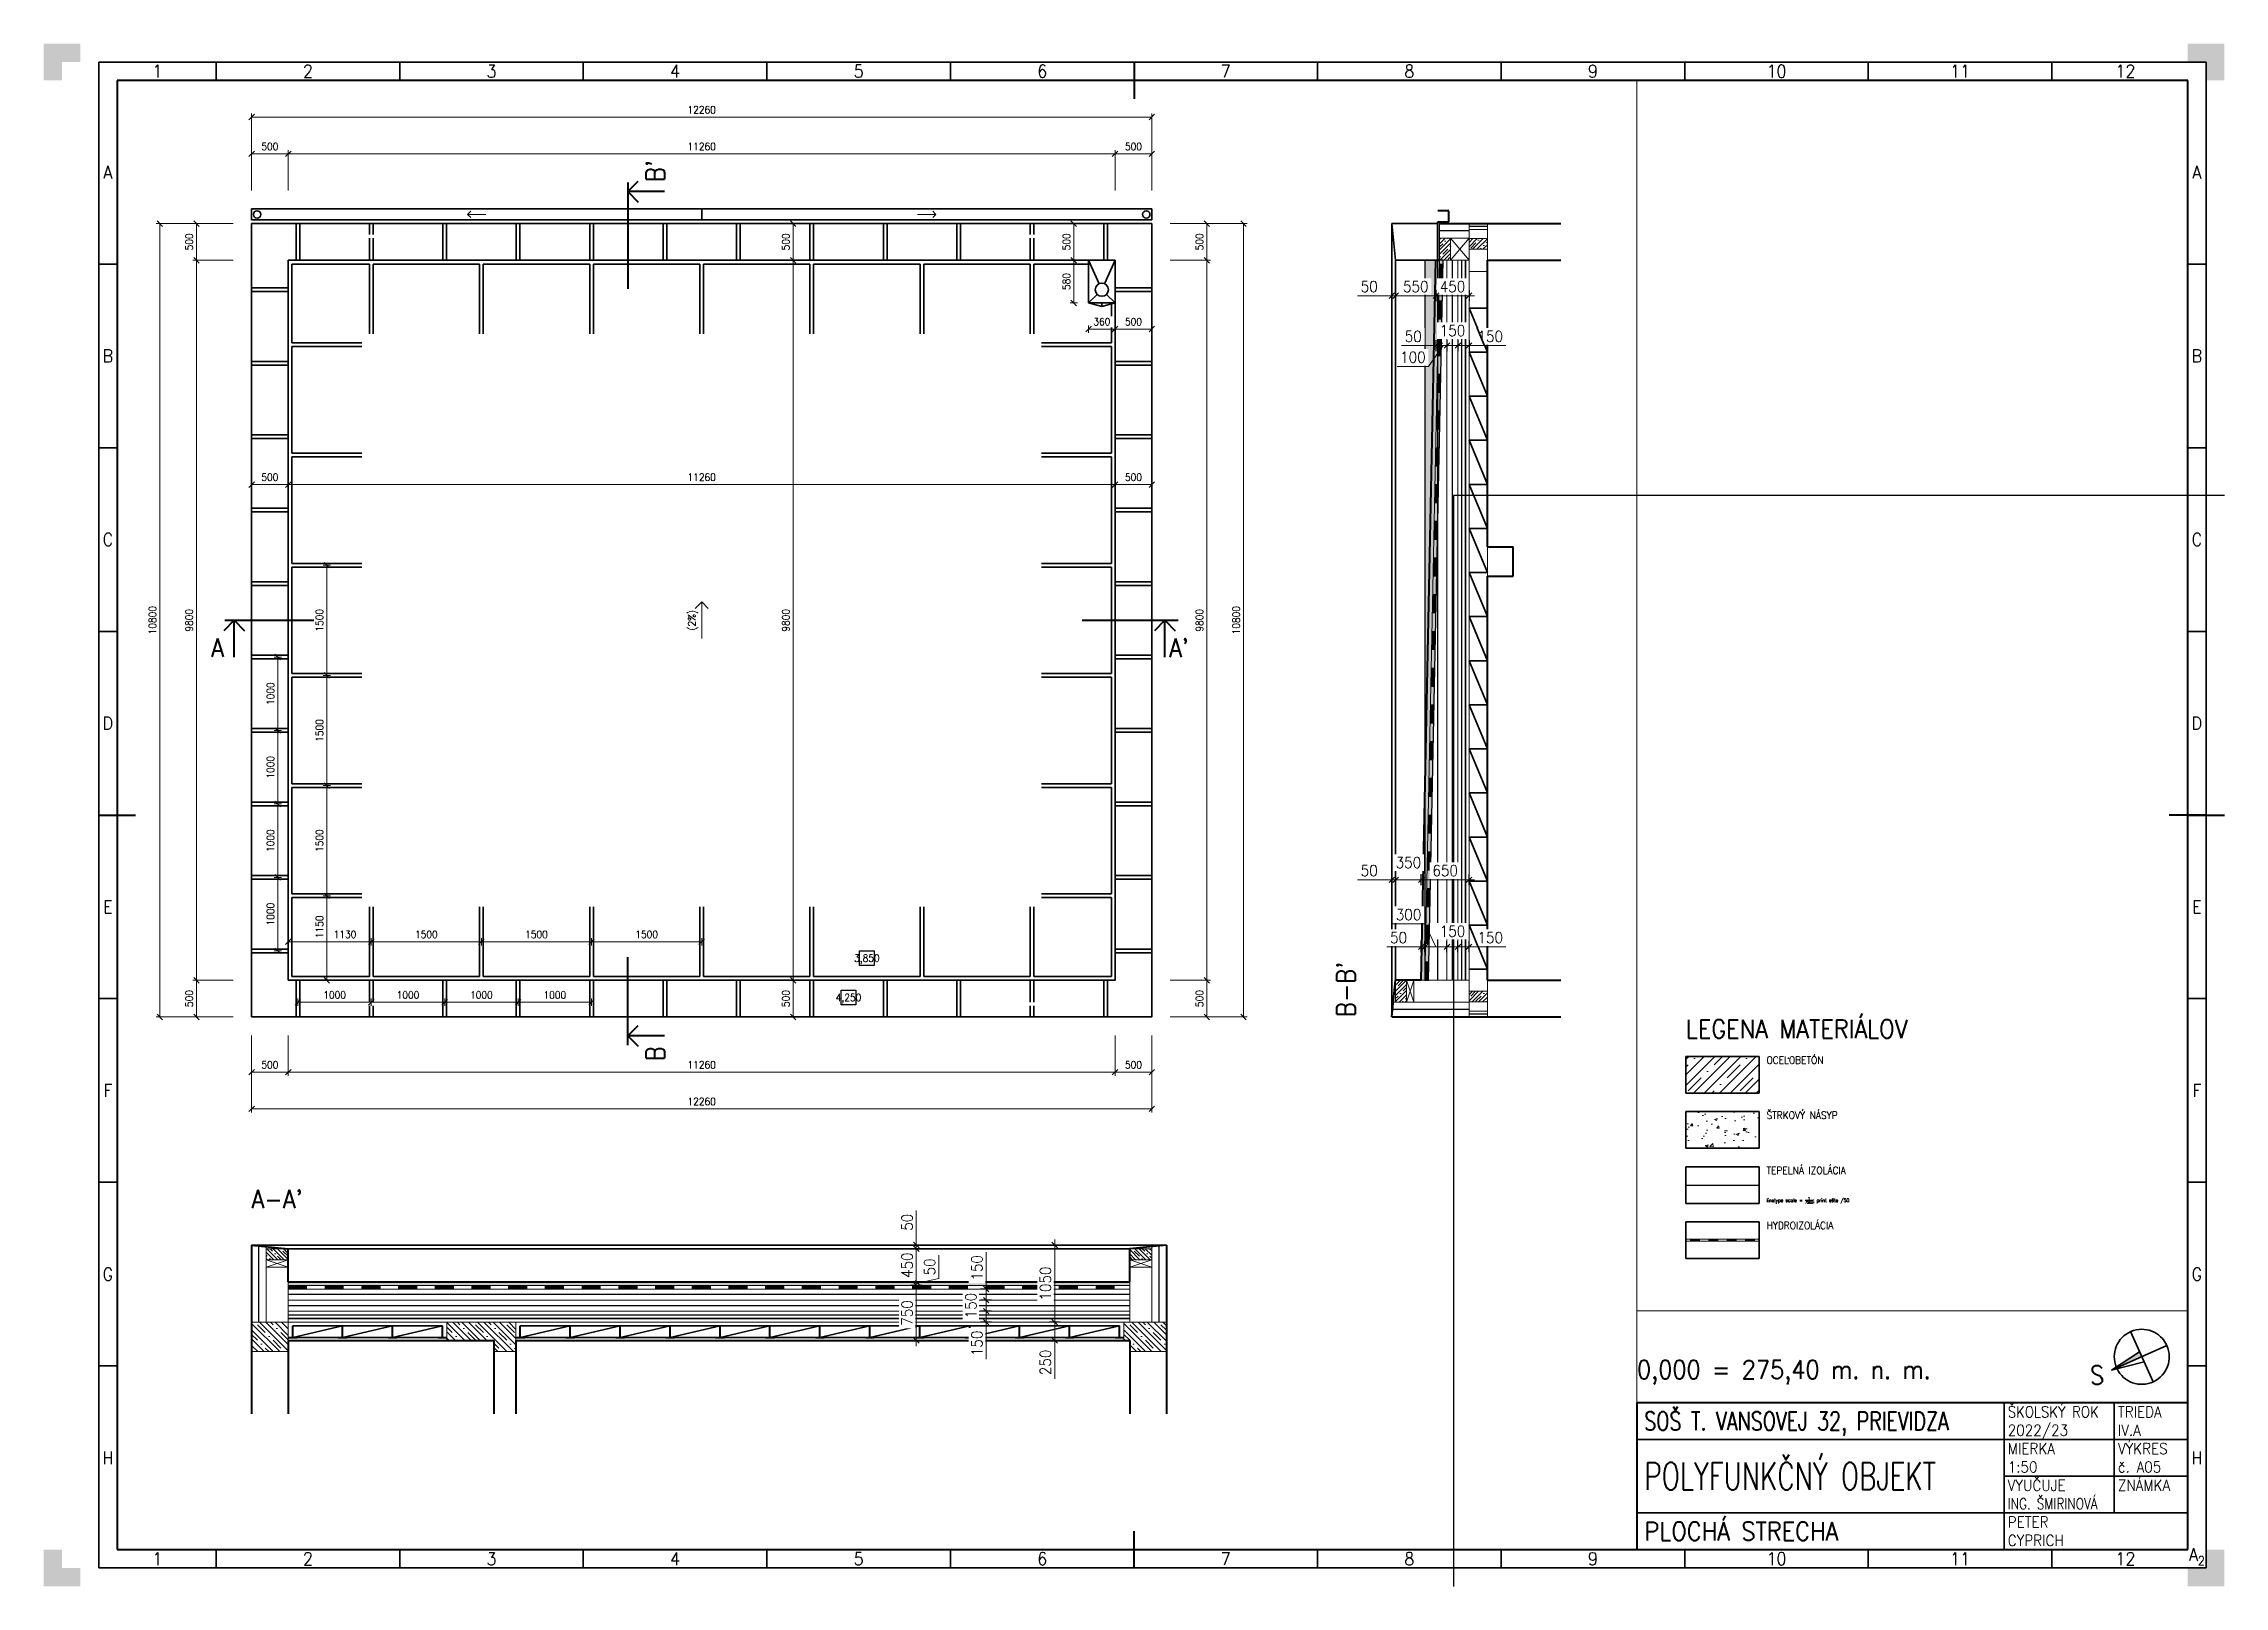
# Paper-space layout 'Print' of a CAD drawing. Header units: millimetres. Extents: x 0 to 594, y 0 to 420.
# The model-space entities are those that its viewports show. They can reach past a viewport. Long polylines and large blocks are cut down to what shows.
import ezdxf
from ezdxf.enums import TextEntityAlignment as Align

# ---------------------------------------------------------------- set-up
doc = ezdxf.new("R2010")
doc.units = ezdxf.units.MM
doc.header["$MEASUREMENT"] = 0
doc.linetypes.add('ACAD_ISO02W100', pattern=[15, 12, -3])
doc.linetypes.add('ACAD_ISO10W100', pattern=[18, 12, -3, 0, -3])
for name, color, linetype, lineweight in [('0.18', 51, 'Continuous', 18), ('0.25', 7, 'Continuous', 25), ('0.35', 6, 'Continuous', 35), ('0.6', 10, 'Continuous', 60), ('0.7', 30, 'Continuous', 70), ('Hydroizolácia', 50, 'TEPELNAIZOLACIA', 25)]:
    doc.layers.add(name, color=color, linetype=linetype, lineweight=lineweight)
doc.layers.add('Pozadie', color=7, linetype='Continuous', lineweight=25, true_color=0xffffff, transparency=0.9)
doc.styles.add('MyTextStyle', font='romans.shx', dxfattribs={"width": 0.9})
doc.linetypes.add('TEPELNAIZOLACIA', pattern='A,0.004,[1,tepelnaizolacia,S=1,R=360,X=0,Y=0],-400', length=400.004)
doc.dimstyles.new('Annotative SK int', dxfattribs={"dimscale": 0, "dimtxt": 3, "dimasz": 1.5, "dimexe": 1.5, "dimexo": 0, "dimgap": 1, "dimtad": 1, "dimdec": 0, "dimlfac": -1, "dimrnd": 5, "dimzin": 0, "dimtxsty": 'MyTextStyle', "dimblk": 'OBLIQUE', "dimcen": 1.5, "dimdle": 1.5, "dimadec": 0, "dimazin": 0, "dimtfac": 1, "dimtdec": 0, "dimtofl": 0, "dimtmove": 0, "dimatfit": 3, "dimldrblk": 'NONE', "dimfxl": 1.5, "dimfxlon": 1, "dimtfill": 1, "dimtolj": 1, "dimtzin": 0, "dimlwd": 18, "dimarcsym": 0})
doc.dimstyles.new('Standard SK ext', dxfattribs={"dimtxt": 100, "dimasz": 75, "dimexe": 50, "dimexo": 0, "dimgap": 50, "dimtad": 1, "dimdec": 0, "dimrnd": 5, "dimzin": 0, "dimdsep": 46, "dimtxsty": 'MyTextStyle', "dimblk": 'OBLIQUE', "dimcen": 0, "dimclrd": 51, "dimclre": 51, "dimadec": 0, "dimazin": 0, "dimtfac": 1, "dimtdec": 0, "dimtofl": 0, "dimtmove": 0, "dimatfit": 2, "dimfxl": 500, "dimfxlon": 1, "dimtolj": 1, "dimtzin": 0, "dimlwd": 18, "dimlwe": 18, "dimarcsym": 0})
doc.dimstyles.new('Standard SK int', dxfattribs={"dimtxt": 100, "dimasz": 75, "dimexe": 50, "dimexo": 0, "dimgap": 50, "dimtad": 1, "dimdec": 0, "dimrnd": 5, "dimzin": 0, "dimtxsty": 'MyTextStyle', "dimblk": 'OBLIQUE', "dimcen": 0, "dimclrd": 51, "dimclre": 51, "dimadec": 0, "dimazin": 1, "dimtm": 1e-09, "dimtfac": 1, "dimtdec": 0, "dimtofl": 0, "dimtmove": 0, "dimatfit": 2, "dimfxl": 50, "dimfxlon": 1, "dimtfill": 1, "dimtfillclr": 250, "dimtolj": 1, "dimtzin": 0, "dimlwd": 18, "dimlwe": 18, "dimarcsym": 0})
pattern_1 = [(225, (11576.73, 2793.58), (-2e-14, -141.42136), []), (225, (11476.73, 2793.58), (-70.71068, -212.13203), [100, -50, 0, -50]), (225, (11376.73, 2793.58), (-2e-14, -141.42136), [])]
pattern_2 = [(135, (11676.73, 2943.58), (-212.132, 1e-14), []), (135, (11676.73, 3093.58), (-318.19805, 106.066), [150, -75, 0, -75]), (135, (11676.73, 3243.58), (-212.132, 1e-14), [])]
pattern_3 = [(135, (-2014.3, 43911.75), (-141.42136, 4e-14), []), (135, (-2014.3, 44011.75), (-212.13203, 70.71068), [100, -50, 0, -50]), (135, (-2014.3, 44111.75), (-141.42136, 4e-14), [])]

psp = doc.layouts.new('Print')

# ---------------------------------------------------------------- texts
at = {"layer": '0.25', "style": 'MyTextStyle'}
for s, width, p in [('SOŠ T. VANSOVEJ 32, PRIEVIDZA', 0.76, (436, 45)), ('PLOCHÁ STRECHA', 0.9, (436, 15))]:
    psp.add_text(s, height=5, dxfattribs=dict(at, width=width)).set_placement(p, align=Align.MIDDLE_LEFT)
for s, width, p in [('ŠKOLSKÝ ROK', 0.88, (535, 49)), ('TRIEDA', 0.9, (565, 49)), ('MIERKA', 0.9, (535, 39)), ('VÝKRES', 0.9, (565, 39)), ('VYUČUJE', 0.9, (535, 29)), ('ZNÁMKA', 0.9, (565, 29)), ('PETER', 0.9, (535, 19))]:
    psp.add_text(s, height=3, dxfattribs=dict(at, width=width)).set_placement(p, align=Align.TOP_LEFT)
for s, width, p in [('2022/23', 0.9, (535, 41)), ('IV.A', 0.9, (565, 41)), ('1:50', 0.9, (535, 31)), ('č. A05', 0.9, (565, 31)), ('ING. ŠMIRINOVÁ', 0.8, (535, 21)), ('CYPRICH', 0.9, (535, 11))]:
    psp.add_text(s, height=3, dxfattribs=dict(at, width=width)).set_placement(p)
at = {"layer": '0.25', "char_height": 3.5, "attachment_point": 5, "style": 'MyTextStyle'}
for s, insert in [('{\\Fromans|c238;1}', (31, 412.5)), ('{\\Fromans|c238;2}', (72, 412.5)), ('{\\Fromans|c238;3}', (122, 412.5)), ('{\\Fromans|c238;4}', (172, 412.5)), ('{\\Fromans|c238;5}', (222, 412.5)), ('{\\Fromans|c238;6}', (272, 412.5)), ('{\\Fromans|c238;7}', (322, 412.5)), ('{\\Fromans|c238;8}', (372, 412.5)), ('{\\Fromans|c238;9}', (422, 412.5)), ('{\\Fromans|c238;10}', (472, 412.5)), ('{\\Fromans|c238;11}', (522, 412.5)), ('{\\Fromans|c238;12}', (567.05, 412.5)), ('{\\Fromans|c238;A}', (17.5, 385)), ('{\\Fromans|c238;A}', (586.5, 385)), ('{\\Fromans|c238;B}', (17.5, 335)), ('{\\Fromans|c238;B}', (586.5, 335)), ('{\\Fromans|c238;C}', (17.5, 285)), ('{\\Fromans|c238;C}', (586.5, 285)), ('{\\Fromans|c238;D}', (17.5, 235)), ('{\\Fromans|c238;D}', (586.5, 235)), ('{\\Fromans|c238;E}', (17.5, 185)), ('{\\Fromans|c238;E}', (586.5, 185)), ('{\\Fromans|c238;F}', (17.5, 135)), ('{\\Fromans|c238;F}', (586.5, 135)), ('{\\Fromans|c238;G}', (17.5, 85)), ('{\\Fromans|c238;G}', (586.5, 85)), ('{\\Fromans|c238;H}', (17.5, 35)), ('{\\Fromans|c238;H}', (586.5, 35)), ('{\\Fromans|c238;1}', (31, 7.5)), ('{\\Fromans|c238;2}', (72, 7.5)), ('{\\Fromans|c238;3}', (122, 7.5)), ('{\\Fromans|c238;4}', (172, 7.5)), ('{\\Fromans|c238;5}', (222, 7.5)), ('{\\Fromans|c238;6}', (272, 7.5)), ('{\\Fromans|c238;7}', (322, 7.5)), ('{\\Fromans|c238;8}', (372, 7.5)), ('{\\Fromans|c238;9}', (422, 7.5)), ('{\\Fromans|c238;10}', (472, 7.5)), ('{\\Fromans|c238;11}', (522, 7.5)), ('{\\Fromans|c238;12}', (567.05, 7.5)), ('\\A1;{\\Fromans|c238;A\\H0.7x;\\S^ 2;}', (586.5, 8.09))]:
    psp.add_mtext_dynamic_manual_height_columns(s, width=3.5, gutter_width=500, heights=[0], dxfattribs=dict(at, insert=insert))
at = {"layer": '0.35', "ltscale": 2, "char_height": 5, "style": 'MyTextStyle'}
for s, width, heights, insert, attachment_point in [('{\\Fromans|c238;0,000 = 275,40 m. n. m.}', 95.0506, [8.76], (434, 55), 7), ('{\\Fromans|c238;S}', 5, [0], (559.32, 55), 8)]:
    psp.add_mtext_dynamic_manual_height_columns(s, width=width, gutter_width=750, heights=heights, dxfattribs=dict(at, insert=insert, attachment_point=attachment_point))
at = {"layer": '0.6', "lineweight": 50, "style": 'MyTextStyle', "width": 0.7}
psp.add_text('POLYFUNKČNÝ OBJEKT', height=7.5, dxfattribs=at).set_placement((436, 30), align=Align.MIDDLE_LEFT)

msp = doc.modelspace()

# ---------------------------------------------------------------- texts
at = {"layer": '0.25', "linetype": 'Continuous', "insert": (25207.05, 29334.93), "char_height": 100, "attachment_point": 8, "rotation": 90, "style": 'MyTextStyle'}
msp.add_mtext_dynamic_manual_height_columns('(2%)', width=151.2737, gutter_width=500, heights=[0], dxfattribs=at)
at = {"layer": '0.25', "ltscale": 2, "char_height": 2, "attachment_point": 1, "style": 'MyTextStyle'}
for s, width, heights, insert in [('OCELOBETÓN', 23.9162, [2.37], (12883.1, 29277.02)), ('{\\FROMANS|C238;ŠTRKOVÝ }NÁSYP', 23.9162, [2.37], (12883.1, 29262.02)), ('TEPELNÁ IZOLÁCIA', 27.7617, [4.54], (12883.1, 29247.02)), ('HYDROIZOLÁCIA', 27.7617, [4.54], (12883.1, 29232.02))]:
    msp.add_mtext_dynamic_manual_height_columns(s, width=width, gutter_width=10, heights=heights, dxfattribs=dict(at, insert=insert))
at = {"layer": '0.6', "style": 'MyTextStyle', "width": 0.9}
for s, p in [("B'", (24751.93, 35600.91)), ('B', (24751.93, 23536.3))]:
    msp.add_text(s, height=250, rotation=90, dxfattribs=at).set_placement(p, align=Align.RIGHT)
msp.add_text('A', height=250, dxfattribs=at).set_placement((18748.38, 28835.46), align=Align.RIGHT)
msp.add_text("A'", height=250, dxfattribs=at).set_placement((31621.48, 28834.93))
at = {"layer": '0.6', "ltscale": 2, "insert": (12861.1, 29282.02), "char_height": 5, "attachment_point": 7, "style": 'MyTextStyle'}
msp.add_mtext_dynamic_manual_height_columns('{\\Fromans|c238;LEGENA MATERIÁLOV}', width=68.8978, gutter_width=10, heights=[0], dxfattribs=at)
at = {"layer": '0.6', "insert": (34157.27, 23934.93), "char_height": 250, "attachment_point": 7, "rotation": 90, "style": 'MyTextStyle'}
msp.add_mtext_dynamic_manual_height_columns("B-B'", width=762.7607, gutter_width=500, heights=[0], dxfattribs=at)
at = {"layer": '0.6', "insert": (19127.05, 21331.21), "char_height": 250, "attachment_point": 7, "style": 'MyTextStyle'}
msp.add_mtext_dynamic_manual_height_columns("A-A'", width=762.7607, gutter_width=500, heights=[297.62], dxfattribs=at)
at = {"layer": 'Defpoints', "linetype": 'Continuous', "insert": (12883.1, 29237.02), "char_height": 1, "attachment_point": 7, "style": 'MyTextStyle'}
msp.add_mtext_dynamic_manual_height_columns('\\A1;linetype scale = {\\H0.7x;\\S1/7500;}; print ešte /50', width=67.2327, gutter_width=500, heights=[0], dxfattribs=at)

# ---------------------------------------------------------------- blocks, each defined once
blk = doc.blocks.new('_Oblique')
at = {"color": 0, "linetype": 'ByBlock', "lineweight": -2}
blk.add_line((-0.5, -0.5), (0.5, 0.5), dxfattribs=at)
blk = doc.blocks.new('*D4')
at = {"layer": '0.25', "color": 51, "linetype": 'Continuous', "lineweight": 18, "transparency": 16777216}
for p, q in [((19127.05, 23684.93), (19127.05, 23134.93)), ((19627.05, 23684.93), (19627.05, 23134.93)), ((19127.05, 23184.93), (19627.05, 23184.93))]:
    blk.add_line(p, q, dxfattribs=at)
at = {"layer": 'Defpoints', "color": 0, "linetype": 'Continuous', "transparency": 16777216}
for p in [(19627.05, 24434.93), (19127.05, 23934.93), (19627.05, 23184.93)]:
    blk.add_point(p, dxfattribs=at)
at = {"layer": '0.25', "color": 51, "linetype": 'Continuous', "lineweight": 18, "transparency": 16777216, "xscale": 75, "yscale": 75, "zscale": 75, "rotation": 180}
blk.add_blockref('_Oblique', (19127.05, 23184.93), dxfattribs=at)
at = {"layer": '0.25', "color": 51, "linetype": 'Continuous', "lineweight": 18, "transparency": 16777216, "xscale": 75, "yscale": 75, "zscale": 75}
blk.add_blockref('_Oblique', (19627.05, 23184.93), dxfattribs=at)
at = {"layer": '0.25', "color": 0, "linetype": 'Continuous', "transparency": 16777216, "insert": (19377.05, 23284.93), "char_height": 100, "attachment_point": 5, "style": 'MyTextStyle'}
blk.add_mtext('\\A1;500', dxfattribs=at)
blk = doc.blocks.new('*D5')
at = {"layer": '0.25', "color": 51, "linetype": 'Continuous', "lineweight": 18, "transparency": 16777216}
for p, q in [((19627.05, 23684.93), (19627.05, 23134.93)), ((30887.05, 23684.93), (30887.05, 23134.93)), ((19627.05, 23184.93), (30887.05, 23184.93))]:
    blk.add_line(p, q, dxfattribs=at)
at = {"layer": 'Defpoints', "color": 0, "linetype": 'Continuous', "transparency": 16777216}
for p in [(19627.05, 24434.93), (30887.05, 24434.93), (30887.05, 23184.93)]:
    blk.add_point(p, dxfattribs=at)
at = {"layer": '0.25', "color": 51, "linetype": 'Continuous', "lineweight": 18, "transparency": 16777216, "xscale": 75, "yscale": 75, "zscale": 75, "rotation": 180}
blk.add_blockref('_Oblique', (19627.05, 23184.93), dxfattribs=at)
at = {"layer": '0.25', "color": 51, "linetype": 'Continuous', "lineweight": 18, "transparency": 16777216, "xscale": 75, "yscale": 75, "zscale": 75}
blk.add_blockref('_Oblique', (30887.05, 23184.93), dxfattribs=at)
at = {"layer": '0.25', "color": 0, "linetype": 'Continuous', "transparency": 16777216, "insert": (25257.05, 23284.93), "char_height": 100, "attachment_point": 5, "style": 'MyTextStyle'}
blk.add_mtext('\\A1;11260', dxfattribs=at)
blk = doc.blocks.new('*D6')
at = {"layer": '0.25', "color": 51, "linetype": 'Continuous', "lineweight": 18, "transparency": 16777216}
for p, q in [((30887.05, 23684.93), (30887.05, 23134.93)), ((31387.05, 23684.93), (31387.05, 23134.93)), ((31387.05, 23184.93), (30887.05, 23184.93))]:
    blk.add_line(p, q, dxfattribs=at)
at = {"layer": 'Defpoints', "color": 0, "linetype": 'Continuous', "transparency": 16777216}
for p in [(30887.05, 24434.93), (31387.05, 23934.93), (30887.05, 23184.93)]:
    blk.add_point(p, dxfattribs=at)
at = {"layer": '0.25', "color": 51, "linetype": 'Continuous', "lineweight": 18, "transparency": 16777216, "xscale": 75, "yscale": 75, "zscale": 75, "rotation": 180}
blk.add_blockref('_Oblique', (30887.05, 23184.93), dxfattribs=at)
at = {"layer": '0.25', "color": 51, "linetype": 'Continuous', "lineweight": 18, "transparency": 16777216, "xscale": 75, "yscale": 75, "zscale": 75}
blk.add_blockref('_Oblique', (31387.05, 23184.93), dxfattribs=at)
at = {"layer": '0.25', "color": 0, "linetype": 'Continuous', "transparency": 16777216, "insert": (31137.05, 23284.93), "char_height": 100, "attachment_point": 5, "style": 'MyTextStyle'}
blk.add_mtext('\\A1;500', dxfattribs=at)
blk = doc.blocks.new('*D7')
at = {"layer": '0.25', "color": 51, "linetype": 'Continuous', "lineweight": 18, "transparency": 16777216}
for p, q in [((19127.05, 23184.93), (19127.05, 22634.93)), ((31387.05, 23184.93), (31387.05, 22634.93)), ((19127.05, 22684.93), (31387.05, 22684.93))]:
    blk.add_line(p, q, dxfattribs=at)
at = {"layer": 'Defpoints', "color": 0, "linetype": 'Continuous', "transparency": 16777216}
for p in [(19127.05, 23934.93), (31387.05, 23934.93), (31387.05, 22684.93)]:
    blk.add_point(p, dxfattribs=at)
at = {"layer": '0.25', "color": 51, "linetype": 'Continuous', "lineweight": 18, "transparency": 16777216, "xscale": 75, "yscale": 75, "zscale": 75, "rotation": 180}
blk.add_blockref('_Oblique', (19127.05, 22684.93), dxfattribs=at)
at = {"layer": '0.25', "color": 51, "linetype": 'Continuous', "lineweight": 18, "transparency": 16777216, "xscale": 75, "yscale": 75, "zscale": 75}
blk.add_blockref('_Oblique', (31387.05, 22684.93), dxfattribs=at)
at = {"layer": '0.25', "color": 0, "linetype": 'Continuous', "transparency": 16777216, "insert": (25257.05, 22784.93), "char_height": 100, "attachment_point": 5, "style": 'MyTextStyle'}
blk.add_mtext('\\A1;12260', dxfattribs=at)
blk = doc.blocks.new('*D8')
at = {"layer": '0.25', "color": 51, "linetype": 'Continuous', "lineweight": 18, "transparency": 16777216}
for p, q in [((18877.05, 24434.93), (18327.05, 24434.93)), ((18377.05, 23934.93), (18377.05, 24434.93)), ((18877.05, 23934.93), (18327.05, 23934.93))]:
    blk.add_line(p, q, dxfattribs=at)
at = {"layer": 'Defpoints', "color": 0, "linetype": 'Continuous', "transparency": 16777216}
for p in [(18377.05, 24434.93), (19627.05, 24434.93), (19127.05, 23934.93)]:
    blk.add_point(p, dxfattribs=at)
at = {"layer": '0.25', "color": 51, "linetype": 'Continuous', "lineweight": 18, "transparency": 16777216, "xscale": 75, "yscale": 75, "zscale": 75}
for p, rotation in [((18377.05, 24434.93), 90), ((18377.05, 23934.93), 270)]:
    blk.add_blockref('_Oblique', p, dxfattribs=dict(at, rotation=rotation))
at = {"layer": '0.25', "color": 0, "linetype": 'Continuous', "transparency": 16777216, "insert": (18277.05, 24184.93), "char_height": 100, "attachment_point": 5, "rotation": 90, "style": 'MyTextStyle'}
blk.add_mtext('\\A1;500', dxfattribs=at)
blk = doc.blocks.new('*D9')
at = {"layer": '0.25', "color": 51, "linetype": 'Continuous', "lineweight": 18, "transparency": 16777216}
for p, q in [((18877.05, 34234.93), (18327.05, 34234.93)), ((18377.05, 24434.93), (18377.05, 34234.93)), ((18877.05, 24434.93), (18327.05, 24434.93))]:
    blk.add_line(p, q, dxfattribs=at)
at = {"layer": 'Defpoints', "color": 0, "linetype": 'Continuous', "transparency": 16777216}
for p in [(18377.05, 34234.93), (19627.05, 34234.93), (19627.05, 24434.93)]:
    blk.add_point(p, dxfattribs=at)
at = {"layer": '0.25', "color": 51, "linetype": 'Continuous', "lineweight": 18, "transparency": 16777216, "xscale": 75, "yscale": 75, "zscale": 75}
for p, rotation in [((18377.05, 34234.93), 90), ((18377.05, 24434.93), 270)]:
    blk.add_blockref('_Oblique', p, dxfattribs=dict(at, rotation=rotation))
at = {"layer": '0.25', "color": 0, "linetype": 'Continuous', "transparency": 16777216, "insert": (18277.05, 29334.93), "char_height": 100, "attachment_point": 5, "rotation": 90, "style": 'MyTextStyle'}
blk.add_mtext('\\A1;9800', dxfattribs=at)
blk = doc.blocks.new('*D10')
at = {"layer": '0.25', "color": 51, "linetype": 'Continuous', "lineweight": 18, "transparency": 16777216}
for p, q in [((18877.05, 34734.93), (18327.05, 34734.93)), ((18377.05, 34734.93), (18377.05, 34234.93)), ((18877.05, 34234.93), (18327.05, 34234.93))]:
    blk.add_line(p, q, dxfattribs=at)
at = {"layer": 'Defpoints', "color": 0, "linetype": 'Continuous', "transparency": 16777216}
for p in [(19127.05, 34734.93), (18377.05, 34234.93), (19627.05, 34234.93)]:
    blk.add_point(p, dxfattribs=at)
at = {"layer": '0.25', "color": 51, "linetype": 'Continuous', "lineweight": 18, "transparency": 16777216, "xscale": 75, "yscale": 75, "zscale": 75}
for p, rotation in [((18377.05, 34734.93), 90), ((18377.05, 34234.93), 270)]:
    blk.add_blockref('_Oblique', p, dxfattribs=dict(at, rotation=rotation))
at = {"layer": '0.25', "color": 0, "linetype": 'Continuous', "transparency": 16777216, "insert": (18277.05, 34484.93), "char_height": 100, "attachment_point": 5, "rotation": 90, "style": 'MyTextStyle'}
blk.add_mtext('\\A1;500', dxfattribs=at)
blk = doc.blocks.new('*D11')
at = {"layer": '0.25', "color": 51, "linetype": 'Continuous', "lineweight": 18, "transparency": 16777216}
for p, q in [((18377.05, 34734.93), (17827.05, 34734.93)), ((17877.05, 23934.93), (17877.05, 34734.93)), ((18377.05, 23934.93), (17827.05, 23934.93))]:
    blk.add_line(p, q, dxfattribs=at)
at = {"layer": 'Defpoints', "color": 0, "linetype": 'Continuous', "transparency": 16777216}
for p in [(17877.05, 34734.93), (19127.05, 34734.93), (19127.05, 23934.93)]:
    blk.add_point(p, dxfattribs=at)
at = {"layer": '0.25', "color": 51, "linetype": 'Continuous', "lineweight": 18, "transparency": 16777216, "xscale": 75, "yscale": 75, "zscale": 75}
for p, rotation in [((17877.05, 34734.93), 90), ((17877.05, 23934.93), 270)]:
    blk.add_blockref('_Oblique', p, dxfattribs=dict(at, rotation=rotation))
at = {"layer": '0.25', "color": 0, "linetype": 'Continuous', "transparency": 16777216, "insert": (17777.05, 29334.93), "char_height": 100, "attachment_point": 5, "rotation": 90, "style": 'MyTextStyle'}
blk.add_mtext('\\A1;10800', dxfattribs=at)
blk = doc.blocks.new('*D12')
at = {"layer": '0.25', "color": 51, "linetype": 'Continuous', "lineweight": 18, "transparency": 16777216}
for p, q in [((31637.05, 24434.93), (32187.05, 24434.93)), ((32137.05, 23934.93), (32137.05, 24434.93)), ((31637.05, 23934.93), (32187.05, 23934.93))]:
    blk.add_line(p, q, dxfattribs=at)
at = {"layer": 'Defpoints', "color": 0, "linetype": 'Continuous', "transparency": 16777216}
for p in [(30887.05, 24434.93), (32137.05, 24434.93), (31387.05, 23934.93)]:
    blk.add_point(p, dxfattribs=at)
at = {"layer": '0.25', "color": 51, "linetype": 'Continuous', "lineweight": 18, "transparency": 16777216, "xscale": 75, "yscale": 75, "zscale": 75}
for p, rotation in [((32137.05, 24434.93), 90), ((32137.05, 23934.93), 270)]:
    blk.add_blockref('_Oblique', p, dxfattribs=dict(at, rotation=rotation))
at = {"layer": '0.25', "color": 0, "linetype": 'Continuous', "transparency": 16777216, "insert": (32037.05, 24184.93), "char_height": 100, "attachment_point": 5, "rotation": 90, "style": 'MyTextStyle'}
blk.add_mtext('\\A1;500', dxfattribs=at)
blk = doc.blocks.new('*D13')
at = {"layer": '0.25', "color": 51, "linetype": 'Continuous', "lineweight": 18, "transparency": 16777216}
for p, q in [((32137.05, 34734.93), (32687.05, 34734.93)), ((32637.05, 23934.93), (32637.05, 34734.93)), ((32137.05, 23934.93), (32687.05, 23934.93))]:
    blk.add_line(p, q, dxfattribs=at)
at = {"layer": 'Defpoints', "color": 0, "linetype": 'Continuous', "transparency": 16777216}
for p in [(19127.05, 34734.93), (32637.05, 34734.93), (31387.05, 23934.93)]:
    blk.add_point(p, dxfattribs=at)
at = {"layer": '0.25', "color": 51, "linetype": 'Continuous', "lineweight": 18, "transparency": 16777216, "xscale": 75, "yscale": 75, "zscale": 75}
for p, rotation in [((32637.05, 34734.93), 90), ((32637.05, 23934.93), 270)]:
    blk.add_blockref('_Oblique', p, dxfattribs=dict(at, rotation=rotation))
at = {"layer": '0.25', "color": 0, "linetype": 'Continuous', "transparency": 16777216, "insert": (32537.05, 29334.93), "char_height": 100, "attachment_point": 5, "rotation": 90, "style": 'MyTextStyle'}
blk.add_mtext('\\A1;10800', dxfattribs=at)
blk = doc.blocks.new('*D14')
at = {"layer": '0.25', "color": 51, "linetype": 'Continuous', "lineweight": 18, "transparency": 16777216}
for p, q in [((19627.05, 24909.93), (19627.05, 25009.93)), ((20757.05, 24909.93), (20757.05, 25009.93)), ((19627.05, 24959.93), (20757.05, 24959.93))]:
    blk.add_line(p, q, dxfattribs=at)
at = {"layer": 'Defpoints', "color": 0, "linetype": 'Continuous', "transparency": 16777216}
for p in [(20757.05, 24959.93), (19627.05, 24809.93), (20757.05, 24484.93)]:
    blk.add_point(p, dxfattribs=at)
at = {"layer": '0.25', "color": 51, "linetype": 'Continuous', "lineweight": 18, "transparency": 16777216, "xscale": 75, "yscale": 75, "zscale": 75, "rotation": 180}
blk.add_blockref('_Oblique', (19627.05, 24959.93), dxfattribs=at)
at = {"layer": '0.25', "color": 51, "linetype": 'Continuous', "lineweight": 18, "transparency": 16777216, "xscale": 75, "yscale": 75, "zscale": 75}
blk.add_blockref('_Oblique', (20757.05, 24959.93), dxfattribs=at)
at = {"layer": '0.25', "color": 0, "linetype": 'Continuous', "transparency": 16777216, "insert": (20399.17, 25059.93), "char_height": 100, "attachment_point": 5, "style": 'MyTextStyle', "bg_fill": 3, "box_fill_scale": 1.25, "bg_fill_color": 256, "bg_fill_true_color": 13158600, "bg_fill_transparency": 0}
blk.add_mtext('\\A1;1130', dxfattribs=at)
blk = doc.blocks.new('*D15')
at = {"layer": '0.25', "color": 51, "linetype": 'Continuous', "lineweight": 18, "transparency": 16777216}
for p, q in [((20757.05, 24909.93), (20757.05, 25009.93)), ((22257.05, 24909.93), (22257.05, 25009.93)), ((20757.05, 24959.93), (22257.05, 24959.93))]:
    blk.add_line(p, q, dxfattribs=at)
at = {"layer": 'Defpoints', "color": 0, "linetype": 'Continuous', "transparency": 16777216}
for p in [(22257.05, 24959.93), (20757.05, 24484.93), (22257.05, 24484.93)]:
    blk.add_point(p, dxfattribs=at)
at = {"layer": '0.25', "color": 51, "linetype": 'Continuous', "lineweight": 18, "transparency": 16777216, "xscale": 75, "yscale": 75, "zscale": 75, "rotation": 180}
blk.add_blockref('_Oblique', (20757.05, 24959.93), dxfattribs=at)
at = {"layer": '0.25', "color": 51, "linetype": 'Continuous', "lineweight": 18, "transparency": 16777216, "xscale": 75, "yscale": 75, "zscale": 75}
blk.add_blockref('_Oblique', (22257.05, 24959.93), dxfattribs=at)
at = {"layer": '0.25', "color": 0, "linetype": 'Continuous', "transparency": 16777216, "insert": (21507.05, 25059.93), "char_height": 100, "attachment_point": 5, "style": 'MyTextStyle', "bg_fill": 3, "box_fill_scale": 1.25, "bg_fill_color": 256, "bg_fill_true_color": 13158600, "bg_fill_transparency": 0}
blk.add_mtext('\\A1;1500', dxfattribs=at)
blk = doc.blocks.new('*D16')
at = {"layer": '0.25', "color": 51, "linetype": 'Continuous', "lineweight": 18, "transparency": 16777216}
for p, q in [((22257.05, 24909.93), (22257.05, 25009.93)), ((23757.05, 24909.93), (23757.05, 25009.93)), ((22257.05, 24959.93), (23757.05, 24959.93))]:
    blk.add_line(p, q, dxfattribs=at)
at = {"layer": 'Defpoints', "color": 0, "linetype": 'Continuous', "transparency": 16777216}
for p in [(23757.05, 24959.93), (22257.05, 24484.93), (23757.05, 24484.93)]:
    blk.add_point(p, dxfattribs=at)
at = {"layer": '0.25', "color": 51, "linetype": 'Continuous', "lineweight": 18, "transparency": 16777216, "xscale": 75, "yscale": 75, "zscale": 75, "rotation": 180}
blk.add_blockref('_Oblique', (22257.05, 24959.93), dxfattribs=at)
at = {"layer": '0.25', "color": 51, "linetype": 'Continuous', "lineweight": 18, "transparency": 16777216, "xscale": 75, "yscale": 75, "zscale": 75}
blk.add_blockref('_Oblique', (23757.05, 24959.93), dxfattribs=at)
at = {"layer": '0.25', "color": 0, "linetype": 'Continuous', "transparency": 16777216, "insert": (23007.05, 25059.93), "char_height": 100, "attachment_point": 5, "style": 'MyTextStyle', "bg_fill": 3, "box_fill_scale": 1.25, "bg_fill_color": 256, "bg_fill_true_color": 13158600, "bg_fill_transparency": 0}
blk.add_mtext('\\A1;1500', dxfattribs=at)
blk = doc.blocks.new('*D17')
at = {"layer": '0.25', "color": 51, "linetype": 'Continuous', "lineweight": 18, "transparency": 16777216}
for p, q in [((23757.05, 24909.93), (23757.05, 25009.93)), ((25257.05, 24909.93), (25257.05, 25009.93)), ((23757.05, 24959.93), (25257.05, 24959.93))]:
    blk.add_line(p, q, dxfattribs=at)
at = {"layer": 'Defpoints', "color": 0, "linetype": 'Continuous', "transparency": 16777216}
for p in [(25257.05, 24959.93), (23757.05, 24484.93), (25257.05, 24484.93)]:
    blk.add_point(p, dxfattribs=at)
at = {"layer": '0.25', "color": 51, "linetype": 'Continuous', "lineweight": 18, "transparency": 16777216, "xscale": 75, "yscale": 75, "zscale": 75, "rotation": 180}
blk.add_blockref('_Oblique', (23757.05, 24959.93), dxfattribs=at)
at = {"layer": '0.25', "color": 51, "linetype": 'Continuous', "lineweight": 18, "transparency": 16777216, "xscale": 75, "yscale": 75, "zscale": 75}
blk.add_blockref('_Oblique', (25257.05, 24959.93), dxfattribs=at)
at = {"layer": '0.25', "color": 0, "linetype": 'Continuous', "transparency": 16777216, "insert": (24507.05, 25059.93), "char_height": 100, "attachment_point": 5, "style": 'MyTextStyle', "bg_fill": 3, "box_fill_scale": 1.25, "bg_fill_color": 256, "bg_fill_true_color": 13158600, "bg_fill_transparency": 0}
blk.add_mtext('\\A1;1500', dxfattribs=at)
blk = doc.blocks.new('*D18')
at = {"layer": '0.25', "color": 51, "linetype": 'Continuous', "lineweight": 18, "transparency": 16777216}
for p, q in [((20102.05, 25584.93), (20202.05, 25584.93)), ((20152.05, 24434.93), (20152.05, 25584.93)), ((20102.05, 24434.93), (20202.05, 24434.93))]:
    blk.add_line(p, q, dxfattribs=at)
at = {"layer": 'Defpoints', "color": 0, "linetype": 'Continuous', "transparency": 16777216}
for p in [(19677.05, 25584.93), (20152.05, 25584.93), (19627.05, 24434.93)]:
    blk.add_point(p, dxfattribs=at)
at = {"layer": '0.25', "color": 51, "linetype": 'Continuous', "lineweight": 18, "transparency": 16777216, "xscale": 75, "yscale": 75, "zscale": 75}
for p, rotation in [((20152.05, 25584.93), 90), ((20152.05, 24434.93), 270)]:
    blk.add_blockref('_Oblique', p, dxfattribs=dict(at, rotation=rotation))
at = {"layer": '0.25', "color": 0, "linetype": 'Continuous', "transparency": 16777216, "insert": (20052.05, 25162.16), "char_height": 100, "attachment_point": 5, "rotation": 90, "style": 'MyTextStyle', "bg_fill": 3, "box_fill_scale": 1.25, "bg_fill_color": 256, "bg_fill_true_color": 13158600, "bg_fill_transparency": 0}
blk.add_mtext('\\A1;1150', dxfattribs=at)
blk = doc.blocks.new('*D19')
at = {"layer": '0.25', "color": 51, "linetype": 'Continuous', "lineweight": 18, "transparency": 16777216}
for p, q in [((20102.05, 27084.93), (20202.05, 27084.93)), ((20152.05, 25584.93), (20152.05, 27084.93)), ((20102.05, 25584.93), (20202.05, 25584.93))]:
    blk.add_line(p, q, dxfattribs=at)
at = {"layer": 'Defpoints', "color": 0, "linetype": 'Continuous', "transparency": 16777216}
for p in [(19677.05, 27084.93), (20152.05, 27084.93), (19677.05, 25584.93)]:
    blk.add_point(p, dxfattribs=at)
at = {"layer": '0.25', "color": 51, "linetype": 'Continuous', "lineweight": 18, "transparency": 16777216, "xscale": 75, "yscale": 75, "zscale": 75}
for p, rotation in [((20152.05, 27084.93), 90), ((20152.05, 25584.93), 270)]:
    blk.add_blockref('_Oblique', p, dxfattribs=dict(at, rotation=rotation))
at = {"layer": '0.25', "color": 0, "linetype": 'Continuous', "transparency": 16777216, "insert": (20052.05, 26334.93), "char_height": 100, "attachment_point": 5, "rotation": 90, "style": 'MyTextStyle', "bg_fill": 3, "box_fill_scale": 1.25, "bg_fill_color": 256, "bg_fill_true_color": 13158600, "bg_fill_transparency": 0}
blk.add_mtext('\\A1;1500', dxfattribs=at)
blk = doc.blocks.new('*D20')
at = {"layer": '0.25', "color": 51, "linetype": 'Continuous', "lineweight": 18, "transparency": 16777216}
for p, q in [((20102.05, 28584.93), (20202.05, 28584.93)), ((20152.05, 27084.93), (20152.05, 28584.93)), ((20102.05, 27084.93), (20202.05, 27084.93))]:
    blk.add_line(p, q, dxfattribs=at)
at = {"layer": 'Defpoints', "color": 0, "linetype": 'Continuous', "transparency": 16777216}
for p in [(19677.05, 28584.93), (20152.05, 28584.93), (19677.05, 27084.93)]:
    blk.add_point(p, dxfattribs=at)
at = {"layer": '0.25', "color": 51, "linetype": 'Continuous', "lineweight": 18, "transparency": 16777216, "xscale": 75, "yscale": 75, "zscale": 75}
for p, rotation in [((20152.05, 28584.93), 90), ((20152.05, 27084.93), 270)]:
    blk.add_blockref('_Oblique', p, dxfattribs=dict(at, rotation=rotation))
at = {"layer": '0.25', "color": 0, "linetype": 'Continuous', "transparency": 16777216, "insert": (20052.05, 27834.93), "char_height": 100, "attachment_point": 5, "rotation": 90, "style": 'MyTextStyle', "bg_fill": 3, "box_fill_scale": 1.25, "bg_fill_color": 256, "bg_fill_true_color": 13158600, "bg_fill_transparency": 0}
blk.add_mtext('\\A1;1500', dxfattribs=at)
blk = doc.blocks.new('*D21')
at = {"layer": '0.25', "color": 51, "linetype": 'Continuous', "lineweight": 18, "transparency": 16777216}
for p, q in [((20102.05, 30084.93), (20202.05, 30084.93)), ((20152.05, 28584.93), (20152.05, 30084.93)), ((20102.05, 28584.93), (20202.05, 28584.93))]:
    blk.add_line(p, q, dxfattribs=at)
at = {"layer": 'Defpoints', "color": 0, "linetype": 'Continuous', "transparency": 16777216}
for p in [(19677.05, 30084.93), (20152.05, 30084.93), (19677.05, 28584.93)]:
    blk.add_point(p, dxfattribs=at)
at = {"layer": '0.25', "color": 51, "linetype": 'Continuous', "lineweight": 18, "transparency": 16777216, "xscale": 75, "yscale": 75, "zscale": 75}
for p, rotation in [((20152.05, 30084.93), 90), ((20152.05, 28584.93), 270)]:
    blk.add_blockref('_Oblique', p, dxfattribs=dict(at, rotation=rotation))
at = {"layer": '0.25', "color": 0, "linetype": 'Continuous', "transparency": 16777216, "insert": (20052.05, 29334.93), "char_height": 100, "attachment_point": 5, "rotation": 90, "style": 'MyTextStyle', "bg_fill": 3, "box_fill_scale": 1.25, "bg_fill_color": 256, "bg_fill_true_color": 13158600, "bg_fill_transparency": 0}
blk.add_mtext('\\A1;1500', dxfattribs=at)
blk = doc.blocks.new('*D22')
at = {"layer": '0.25', "color": 51, "linetype": 'Continuous', "lineweight": 18, "transparency": 16777216}
for p, q in [((30527.05, 33349.71), (30527.05, 33249.71)), ((30887.05, 33349.71), (30887.05, 33249.71)), ((30527.05, 33299.71), (30887.05, 33299.71))]:
    blk.add_line(p, q, dxfattribs=at)
at = {"layer": 'Defpoints', "color": 0, "linetype": 'Continuous', "transparency": 16777216}
for p in [(30527.05, 33654.93), (30887.05, 33654.93), (30887.05, 33299.71)]:
    blk.add_point(p, dxfattribs=at)
at = {"layer": '0.25', "color": 51, "linetype": 'Continuous', "lineweight": 18, "transparency": 16777216, "xscale": 75, "yscale": 75, "zscale": 75, "rotation": 180}
blk.add_blockref('_Oblique', (30527.05, 33299.71), dxfattribs=at)
at = {"layer": '0.25', "color": 51, "linetype": 'Continuous', "lineweight": 18, "transparency": 16777216, "xscale": 75, "yscale": 75, "zscale": 75}
blk.add_blockref('_Oblique', (30887.05, 33299.71), dxfattribs=at)
at = {"layer": '0.25', "color": 0, "linetype": 'Continuous', "transparency": 16777216, "insert": (30707.05, 33399.71), "char_height": 100, "attachment_point": 5, "style": 'MyTextStyle', "bg_fill": 3, "box_fill_scale": 1.25, "bg_fill_color": 256, "bg_fill_true_color": 13158600, "bg_fill_transparency": 0}
blk.add_mtext('\\A1;360', dxfattribs=at)
blk = doc.blocks.new('*D23')
at = {"layer": '0.25', "color": 51, "linetype": 'Continuous', "lineweight": 18, "transparency": 16777216}
for p, q in [((30887.05, 33349.71), (30887.05, 33249.71)), ((31387.05, 33349.71), (31387.05, 33249.71)), ((30887.05, 33299.71), (31387.05, 33299.71))]:
    blk.add_line(p, q, dxfattribs=at)
at = {"layer": 'Defpoints', "color": 0, "linetype": 'Continuous', "transparency": 16777216}
for p in [(31387.05, 34734.93), (30887.05, 33654.93), (31387.05, 33299.71)]:
    blk.add_point(p, dxfattribs=at)
at = {"layer": '0.25', "color": 51, "linetype": 'Continuous', "lineweight": 18, "transparency": 16777216, "xscale": 75, "yscale": 75, "zscale": 75, "rotation": 180}
blk.add_blockref('_Oblique', (30887.05, 33299.71), dxfattribs=at)
at = {"layer": '0.25', "color": 51, "linetype": 'Continuous', "lineweight": 18, "transparency": 16777216, "xscale": 75, "yscale": 75, "zscale": 75}
blk.add_blockref('_Oblique', (31387.05, 33299.71), dxfattribs=at)
at = {"layer": '0.25', "color": 0, "linetype": 'Continuous', "transparency": 16777216, "insert": (31137.05, 33399.71), "char_height": 100, "attachment_point": 5, "style": 'MyTextStyle', "bg_fill": 3, "box_fill_scale": 1.25, "bg_fill_color": 256, "bg_fill_true_color": 13158600, "bg_fill_transparency": 0}
blk.add_mtext('\\A1;500', dxfattribs=at)
blk = doc.blocks.new('*D24')
at = {"layer": '0.25', "color": 51, "linetype": 'Continuous', "lineweight": 18, "transparency": 16777216}
for p, q in [((30374.01, 34234.93), (30274.01, 34234.93)), ((30324.01, 33654.93), (30324.01, 34234.93)), ((30374.01, 33654.93), (30274.01, 33654.93))]:
    blk.add_line(p, q, dxfattribs=at)
at = {"layer": 'Defpoints', "color": 0, "linetype": 'Continuous', "transparency": 16777216}
for p in [(30324.01, 34234.93), (30527.05, 34234.93), (30527.05, 33654.93)]:
    blk.add_point(p, dxfattribs=at)
at = {"layer": '0.25', "color": 51, "linetype": 'Continuous', "lineweight": 18, "transparency": 16777216, "xscale": 75, "yscale": 75, "zscale": 75}
for p, rotation in [((30324.01, 34234.93), 90), ((30324.01, 33654.93), 270)]:
    blk.add_blockref('_Oblique', p, dxfattribs=dict(at, rotation=rotation))
at = {"layer": '0.25', "color": 0, "linetype": 'Continuous', "transparency": 16777216, "insert": (30224.01, 33944.93), "char_height": 100, "attachment_point": 5, "rotation": 90, "style": 'MyTextStyle', "bg_fill": 3, "box_fill_scale": 1.25, "bg_fill_color": 256, "bg_fill_true_color": 13158600, "bg_fill_transparency": 0}
blk.add_mtext('\\A1;580', dxfattribs=at)
blk = doc.blocks.new('*D25')
at = {"layer": '0.25', "color": 51, "linetype": 'Continuous', "lineweight": 18, "transparency": 16777216}
for p, q in [((30374.01, 34734.93), (30274.01, 34734.93)), ((30324.01, 34234.93), (30324.01, 34734.93)), ((30374.01, 34234.93), (30274.01, 34234.93))]:
    blk.add_line(p, q, dxfattribs=at)
at = {"layer": 'Defpoints', "color": 0, "linetype": 'Continuous', "transparency": 16777216}
for p in [(30324.01, 34734.93), (31387.05, 34734.93), (30527.05, 34234.93)]:
    blk.add_point(p, dxfattribs=at)
at = {"layer": '0.25', "color": 51, "linetype": 'Continuous', "lineweight": 18, "transparency": 16777216, "xscale": 75, "yscale": 75, "zscale": 75}
for p, rotation in [((30324.01, 34734.93), 90), ((30324.01, 34234.93), 270)]:
    blk.add_blockref('_Oblique', p, dxfattribs=dict(at, rotation=rotation))
at = {"layer": '0.25', "color": 0, "linetype": 'Continuous', "transparency": 16777216, "insert": (30224.01, 34484.93), "char_height": 100, "attachment_point": 5, "rotation": 90, "style": 'MyTextStyle', "bg_fill": 3, "box_fill_scale": 1.25, "bg_fill_color": 256, "bg_fill_true_color": 13158600, "bg_fill_transparency": 0}
blk.add_mtext('\\A1;500', dxfattribs=at)
blk = doc.blocks.new('*D26')
at = {"layer": '0.25', "color": 51, "linetype": 'Continuous', "lineweight": 18, "transparency": 16777216}
for p, q in [((19627.05, 31232.07), (19627.05, 31132.07)), ((30887.05, 31232.07), (30887.05, 31132.07)), ((19627.05, 31182.07), (30887.05, 31182.07))]:
    blk.add_line(p, q, dxfattribs=at)
at = {"layer": 'Defpoints', "color": 0, "linetype": 'Continuous', "transparency": 16777216}
for p in [(19627.05, 34234.93), (30887.05, 34234.93), (30887.05, 31182.07)]:
    blk.add_point(p, dxfattribs=at)
at = {"layer": '0.25', "color": 51, "linetype": 'Continuous', "lineweight": 18, "transparency": 16777216, "xscale": 75, "yscale": 75, "zscale": 75, "rotation": 180}
blk.add_blockref('_Oblique', (19627.05, 31182.07), dxfattribs=at)
at = {"layer": '0.25', "color": 51, "linetype": 'Continuous', "lineweight": 18, "transparency": 16777216, "xscale": 75, "yscale": 75, "zscale": 75}
blk.add_blockref('_Oblique', (30887.05, 31182.07), dxfattribs=at)
at = {"layer": '0.25', "color": 0, "linetype": 'Continuous', "transparency": 16777216, "insert": (25257.05, 31282.07), "char_height": 100, "attachment_point": 5, "style": 'MyTextStyle', "bg_fill": 3, "box_fill_scale": 1.25, "bg_fill_color": 256, "bg_fill_true_color": 13158600, "bg_fill_transparency": 0}
blk.add_mtext('\\A1;11260', dxfattribs=at)
blk = doc.blocks.new('*D27')
at = {"layer": '0.25', "color": 51, "linetype": 'Continuous', "lineweight": 18, "transparency": 16777216}
for p, q in [((30887.05, 31232.07), (30887.05, 31132.07)), ((31387.05, 31232.07), (31387.05, 31132.07)), ((30887.05, 31182.07), (31387.05, 31182.07))]:
    blk.add_line(p, q, dxfattribs=at)
at = {"layer": 'Defpoints', "color": 0, "linetype": 'Continuous', "transparency": 16777216}
for p in [(31387.05, 34734.93), (30887.05, 34234.93), (31387.05, 31182.07)]:
    blk.add_point(p, dxfattribs=at)
at = {"layer": '0.25', "color": 51, "linetype": 'Continuous', "lineweight": 18, "transparency": 16777216, "xscale": 75, "yscale": 75, "zscale": 75, "rotation": 180}
blk.add_blockref('_Oblique', (30887.05, 31182.07), dxfattribs=at)
at = {"layer": '0.25', "color": 51, "linetype": 'Continuous', "lineweight": 18, "transparency": 16777216, "xscale": 75, "yscale": 75, "zscale": 75}
blk.add_blockref('_Oblique', (31387.05, 31182.07), dxfattribs=at)
at = {"layer": '0.25', "color": 0, "linetype": 'Continuous', "transparency": 16777216, "insert": (31137.05, 31282.07), "char_height": 100, "attachment_point": 5, "style": 'MyTextStyle', "bg_fill": 3, "box_fill_scale": 1.25, "bg_fill_color": 256, "bg_fill_true_color": 13158600, "bg_fill_transparency": 0}
blk.add_mtext('\\A1;500', dxfattribs=at)
blk = doc.blocks.new('*D28')
at = {"layer": '0.25', "color": 51, "linetype": 'Continuous', "lineweight": 18, "transparency": 16777216}
for p, q in [((26552.51, 24434.93), (26452.51, 24434.93)), ((26502.51, 23934.93), (26502.51, 24434.93)), ((26552.51, 23934.93), (26452.51, 23934.93))]:
    blk.add_line(p, q, dxfattribs=at)
at = {"layer": 'Defpoints', "color": 0, "linetype": 'Continuous', "transparency": 16777216}
for p in [(26502.51, 24434.93), (30887.05, 24434.93), (30887.05, 23934.93)]:
    blk.add_point(p, dxfattribs=at)
at = {"layer": '0.25', "color": 51, "linetype": 'Continuous', "lineweight": 18, "transparency": 16777216, "xscale": 75, "yscale": 75, "zscale": 75}
for p, rotation in [((26502.51, 24434.93), 90), ((26502.51, 23934.93), 270)]:
    blk.add_blockref('_Oblique', p, dxfattribs=dict(at, rotation=rotation))
at = {"layer": '0.25', "color": 0, "linetype": 'Continuous', "transparency": 16777216, "insert": (26402.51, 24184.93), "char_height": 100, "attachment_point": 5, "rotation": 90, "style": 'MyTextStyle', "bg_fill": 3, "box_fill_scale": 1.25, "bg_fill_color": 256, "bg_fill_true_color": 13158600, "bg_fill_transparency": 0}
blk.add_mtext('\\A1;500', dxfattribs=at)
blk = doc.blocks.new('*D29')
at = {"layer": '0.25', "color": 51, "linetype": 'Continuous', "lineweight": 18, "transparency": 16777216}
for p, q in [((26452.51, 34234.93), (26552.51, 34234.93)), ((26502.51, 24434.93), (26502.51, 34234.93)), ((26552.51, 24434.93), (26452.51, 24434.93))]:
    blk.add_line(p, q, dxfattribs=at)
at = {"layer": 'Defpoints', "color": 0, "linetype": 'Continuous', "transparency": 16777216}
for p in [(19627.05, 34234.93), (26502.51, 34234.93), (30887.05, 24434.93)]:
    blk.add_point(p, dxfattribs=at)
at = {"layer": '0.25', "color": 51, "linetype": 'Continuous', "lineweight": 18, "transparency": 16777216, "xscale": 75, "yscale": 75, "zscale": 75}
for p, rotation in [((26502.51, 34234.93), 90), ((26502.51, 24434.93), 270)]:
    blk.add_blockref('_Oblique', p, dxfattribs=dict(at, rotation=rotation))
at = {"layer": '0.25', "color": 0, "linetype": 'Continuous', "transparency": 16777216, "insert": (26402.51, 29334.93), "char_height": 100, "attachment_point": 5, "rotation": 90, "style": 'MyTextStyle', "bg_fill": 3, "box_fill_scale": 1.25, "bg_fill_color": 256, "bg_fill_true_color": 13158600, "bg_fill_transparency": 0}
blk.add_mtext('\\A1;9800', dxfattribs=at)
blk = doc.blocks.new('*D30')
at = {"layer": '0.25', "color": 51, "linetype": 'Continuous', "lineweight": 18, "transparency": 16777216}
for p, q in [((26452.51, 34734.93), (26552.51, 34734.93)), ((26502.51, 34234.93), (26502.51, 34734.93)), ((26452.51, 34234.93), (26552.51, 34234.93))]:
    blk.add_line(p, q, dxfattribs=at)
at = {"layer": 'Defpoints', "color": 0, "linetype": 'Continuous', "transparency": 16777216}
for p in [(19127.05, 34734.93), (26502.51, 34734.93), (19627.05, 34234.93)]:
    blk.add_point(p, dxfattribs=at)
at = {"layer": '0.25', "color": 51, "linetype": 'Continuous', "lineweight": 18, "transparency": 16777216, "xscale": 75, "yscale": 75, "zscale": 75}
for p, rotation in [((26502.51, 34734.93), 90), ((26502.51, 34234.93), 270)]:
    blk.add_blockref('_Oblique', p, dxfattribs=dict(at, rotation=rotation))
at = {"layer": '0.25', "color": 0, "linetype": 'Continuous', "transparency": 16777216, "insert": (26402.51, 34484.93), "char_height": 100, "attachment_point": 5, "rotation": 90, "style": 'MyTextStyle', "bg_fill": 3, "box_fill_scale": 1.25, "bg_fill_color": 256, "bg_fill_true_color": 13158600, "bg_fill_transparency": 0}
blk.add_mtext('\\A1;500', dxfattribs=at)
blk = doc.blocks.new('*D31')
at = {"layer": '0.25', "color": 51, "linetype": 'Continuous', "lineweight": 18, "transparency": 16777216}
for p, q in [((19127.05, 35184.93), (19127.05, 35734.93)), ((19627.05, 35184.93), (19627.05, 35734.93)), ((19127.05, 35684.93), (19627.05, 35684.93))]:
    blk.add_line(p, q, dxfattribs=at)
at = {"layer": 'Defpoints', "color": 0, "linetype": 'Continuous', "transparency": 16777216}
for p in [(19627.05, 35684.93), (19127.05, 34734.93), (19627.05, 34234.93)]:
    blk.add_point(p, dxfattribs=at)
at = {"layer": '0.25', "color": 51, "linetype": 'Continuous', "lineweight": 18, "transparency": 16777216, "xscale": 75, "yscale": 75, "zscale": 75, "rotation": 180}
blk.add_blockref('_Oblique', (19127.05, 35684.93), dxfattribs=at)
at = {"layer": '0.25', "color": 51, "linetype": 'Continuous', "lineweight": 18, "transparency": 16777216, "xscale": 75, "yscale": 75, "zscale": 75}
blk.add_blockref('_Oblique', (19627.05, 35684.93), dxfattribs=at)
at = {"layer": '0.25', "color": 0, "linetype": 'Continuous', "transparency": 16777216, "insert": (19377.05, 35784.93), "char_height": 100, "attachment_point": 5, "style": 'MyTextStyle'}
blk.add_mtext('\\A1;500', dxfattribs=at)
blk = doc.blocks.new('*D32')
at = {"layer": '0.25', "color": 51, "linetype": 'Continuous', "lineweight": 18, "transparency": 16777216}
for p, q in [((19627.05, 35184.93), (19627.05, 35734.93)), ((30887.05, 35184.93), (30887.05, 35734.93)), ((19627.05, 35684.93), (30887.05, 35684.93))]:
    blk.add_line(p, q, dxfattribs=at)
at = {"layer": 'Defpoints', "color": 0, "linetype": 'Continuous', "transparency": 16777216}
for p in [(30887.05, 35684.93), (19627.05, 34234.93), (30887.05, 34234.93)]:
    blk.add_point(p, dxfattribs=at)
at = {"layer": '0.25', "color": 51, "linetype": 'Continuous', "lineweight": 18, "transparency": 16777216, "xscale": 75, "yscale": 75, "zscale": 75, "rotation": 180}
blk.add_blockref('_Oblique', (19627.05, 35684.93), dxfattribs=at)
at = {"layer": '0.25', "color": 51, "linetype": 'Continuous', "lineweight": 18, "transparency": 16777216, "xscale": 75, "yscale": 75, "zscale": 75}
blk.add_blockref('_Oblique', (30887.05, 35684.93), dxfattribs=at)
at = {"layer": '0.25', "color": 0, "linetype": 'Continuous', "transparency": 16777216, "insert": (25257.05, 35784.93), "char_height": 100, "attachment_point": 5, "style": 'MyTextStyle'}
blk.add_mtext('\\A1;11260', dxfattribs=at)
blk = doc.blocks.new('*D33')
at = {"layer": '0.25', "color": 51, "linetype": 'Continuous', "lineweight": 18, "transparency": 16777216}
for p, q in [((30887.05, 35184.93), (30887.05, 35734.93)), ((31387.05, 35184.93), (31387.05, 35734.93)), ((30887.05, 35684.93), (31387.05, 35684.93))]:
    blk.add_line(p, q, dxfattribs=at)
at = {"layer": 'Defpoints', "color": 0, "linetype": 'Continuous', "transparency": 16777216}
for p in [(31387.05, 35684.93), (31387.05, 34734.93), (30887.05, 34234.93)]:
    blk.add_point(p, dxfattribs=at)
at = {"layer": '0.25', "color": 51, "linetype": 'Continuous', "lineweight": 18, "transparency": 16777216, "xscale": 75, "yscale": 75, "zscale": 75, "rotation": 180}
blk.add_blockref('_Oblique', (30887.05, 35684.93), dxfattribs=at)
at = {"layer": '0.25', "color": 51, "linetype": 'Continuous', "lineweight": 18, "transparency": 16777216, "xscale": 75, "yscale": 75, "zscale": 75}
blk.add_blockref('_Oblique', (31387.05, 35684.93), dxfattribs=at)
at = {"layer": '0.25', "color": 0, "linetype": 'Continuous', "transparency": 16777216, "insert": (31137.05, 35784.93), "char_height": 100, "attachment_point": 5, "style": 'MyTextStyle'}
blk.add_mtext('\\A1;500', dxfattribs=at)
blk = doc.blocks.new('*D34')
at = {"layer": '0.25', "color": 51, "linetype": 'Continuous', "lineweight": 18, "transparency": 16777216}
for p, q in [((19127.05, 35684.93), (19127.05, 36234.93)), ((31387.05, 35684.93), (31387.05, 36234.93)), ((19127.05, 36184.93), (31387.05, 36184.93))]:
    blk.add_line(p, q, dxfattribs=at)
at = {"layer": 'Defpoints', "color": 0, "linetype": 'Continuous', "transparency": 16777216}
for p in [(31387.05, 36184.93), (19127.05, 34734.93), (31387.05, 34734.93)]:
    blk.add_point(p, dxfattribs=at)
at = {"layer": '0.25', "color": 51, "linetype": 'Continuous', "lineweight": 18, "transparency": 16777216, "xscale": 75, "yscale": 75, "zscale": 75, "rotation": 180}
blk.add_blockref('_Oblique', (19127.05, 36184.93), dxfattribs=at)
at = {"layer": '0.25', "color": 51, "linetype": 'Continuous', "lineweight": 18, "transparency": 16777216, "xscale": 75, "yscale": 75, "zscale": 75}
blk.add_blockref('_Oblique', (31387.05, 36184.93), dxfattribs=at)
at = {"layer": '0.25', "color": 0, "linetype": 'Continuous', "transparency": 16777216, "insert": (25257.05, 36284.93), "char_height": 100, "attachment_point": 5, "style": 'MyTextStyle'}
blk.add_mtext('\\A1;12260', dxfattribs=at)
blk = doc.blocks.new('*D35')
at = {"layer": '0.25', "color": 51, "linetype": 'Continuous', "lineweight": 18, "transparency": 16777216}
for p, q in [((31637.05, 34234.93), (32187.05, 34234.93)), ((32137.05, 24434.93), (32137.05, 34234.93)), ((31637.05, 24434.93), (32187.05, 24434.93))]:
    blk.add_line(p, q, dxfattribs=at)
at = {"layer": 'Defpoints', "color": 0, "linetype": 'Continuous', "transparency": 16777216}
for p in [(30887.05, 34234.93), (32137.05, 34234.93), (30887.05, 24434.93)]:
    blk.add_point(p, dxfattribs=at)
at = {"layer": '0.25', "color": 51, "linetype": 'Continuous', "lineweight": 18, "transparency": 16777216, "xscale": 75, "yscale": 75, "zscale": 75}
for p, rotation in [((32137.05, 34234.93), 90), ((32137.05, 24434.93), 270)]:
    blk.add_blockref('_Oblique', p, dxfattribs=dict(at, rotation=rotation))
at = {"layer": '0.25', "color": 0, "linetype": 'Continuous', "transparency": 16777216, "insert": (32037.05, 29334.93), "char_height": 100, "attachment_point": 5, "rotation": 90, "style": 'MyTextStyle'}
blk.add_mtext('\\A1;9800', dxfattribs=at)
blk = doc.blocks.new('*D36')
at = {"layer": '0.25', "color": 51, "linetype": 'Continuous', "lineweight": 18, "transparency": 16777216}
for p, q in [((31637.05, 34734.93), (32187.05, 34734.93)), ((32137.05, 34234.93), (32137.05, 34734.93)), ((31637.05, 34234.93), (32187.05, 34234.93))]:
    blk.add_line(p, q, dxfattribs=at)
at = {"layer": 'Defpoints', "color": 0, "linetype": 'Continuous', "transparency": 16777216}
for p in [(31387.05, 34734.93), (32137.05, 34734.93), (30887.05, 34234.93)]:
    blk.add_point(p, dxfattribs=at)
at = {"layer": '0.25', "color": 51, "linetype": 'Continuous', "lineweight": 18, "transparency": 16777216, "xscale": 75, "yscale": 75, "zscale": 75}
for p, rotation in [((32137.05, 34734.93), 90), ((32137.05, 34234.93), 270)]:
    blk.add_blockref('_Oblique', p, dxfattribs=dict(at, rotation=rotation))
at = {"layer": '0.25', "color": 0, "linetype": 'Continuous', "transparency": 16777216, "insert": (32037.05, 34484.93), "char_height": 100, "attachment_point": 5, "rotation": 90, "style": 'MyTextStyle'}
blk.add_mtext('\\A1;500', dxfattribs=at)
blk = doc.blocks.new('*D37')
at = {"layer": '0.25', "color": 51, "linetype": 'Continuous', "lineweight": 18, "transparency": 16777216}
for p, q in [((19127.05, 31232.07), (19127.05, 31132.07)), ((19627.05, 31232.07), (19627.05, 31132.07)), ((19627.05, 31182.07), (19127.05, 31182.07))]:
    blk.add_line(p, q, dxfattribs=at)
at = {"layer": 'Defpoints', "color": 0, "linetype": 'Continuous', "transparency": 16777216}
for p in [(19627.05, 34234.93), (19127.05, 31809.93), (19127.05, 31182.07)]:
    blk.add_point(p, dxfattribs=at)
at = {"layer": '0.25', "color": 51, "linetype": 'Continuous', "lineweight": 18, "transparency": 16777216, "xscale": 75, "yscale": 75, "zscale": 75, "rotation": 180}
blk.add_blockref('_Oblique', (19127.05, 31182.07), dxfattribs=at)
at = {"layer": '0.25', "color": 51, "linetype": 'Continuous', "lineweight": 18, "transparency": 16777216, "xscale": 75, "yscale": 75, "zscale": 75}
blk.add_blockref('_Oblique', (19627.05, 31182.07), dxfattribs=at)
at = {"layer": '0.25', "color": 0, "linetype": 'Continuous', "transparency": 16777216, "insert": (19377.05, 31282.07), "char_height": 100, "attachment_point": 5, "style": 'MyTextStyle', "bg_fill": 3, "box_fill_scale": 1.25, "bg_fill_color": 256, "bg_fill_true_color": 13158600, "bg_fill_transparency": 0}
blk.add_mtext('\\A1;500', dxfattribs=at)
blk = doc.blocks.new('*D38')
at = {"layer": '0.25', "color": 51, "linetype": 'Continuous', "lineweight": 18, "transparency": 16777216}
for p, q in [((19757.05, 24184.93), (19757.05, 24084.93)), ((20757.05, 24184.93), (20757.05, 24084.93)), ((19757.05, 24134.93), (20757.05, 24134.93))]:
    blk.add_line(p, q, dxfattribs=at)
at = {"layer": 'Defpoints', "color": 0, "linetype": 'Continuous', "transparency": 16777216}
for p in [(19757.05, 24434.93), (20757.05, 24434.93), (20757.05, 24134.93)]:
    blk.add_point(p, dxfattribs=at)
at = {"layer": '0.25', "color": 51, "linetype": 'Continuous', "lineweight": 18, "transparency": 16777216, "xscale": 75, "yscale": 75, "zscale": 75, "rotation": 180}
blk.add_blockref('_Oblique', (19757.05, 24134.93), dxfattribs=at)
at = {"layer": '0.25', "color": 51, "linetype": 'Continuous', "lineweight": 18, "transparency": 16777216, "xscale": 75, "yscale": 75, "zscale": 75}
blk.add_blockref('_Oblique', (20757.05, 24134.93), dxfattribs=at)
at = {"layer": '0.25', "color": 0, "linetype": 'Continuous', "transparency": 16777216, "insert": (20257.05, 24234.93), "char_height": 100, "attachment_point": 5, "style": 'MyTextStyle', "bg_fill": 3, "box_fill_scale": 1.25, "bg_fill_color": 256, "bg_fill_true_color": 13158600, "bg_fill_transparency": 0}
blk.add_mtext('\\A1;1000', dxfattribs=at)
blk = doc.blocks.new('*D39')
at = {"layer": '0.25', "color": 51, "linetype": 'Continuous', "lineweight": 18, "transparency": 16777216}
for p, q in [((20757.05, 24184.93), (20757.05, 24084.93)), ((21757.05, 24184.93), (21757.05, 24084.93)), ((20757.05, 24134.93), (21757.05, 24134.93))]:
    blk.add_line(p, q, dxfattribs=at)
at = {"layer": 'Defpoints', "color": 0, "linetype": 'Continuous', "transparency": 16777216}
for p in [(20757.05, 24434.93), (21757.05, 24434.93), (21757.05, 24134.93)]:
    blk.add_point(p, dxfattribs=at)
at = {"layer": '0.25', "color": 51, "linetype": 'Continuous', "lineweight": 18, "transparency": 16777216, "xscale": 75, "yscale": 75, "zscale": 75, "rotation": 180}
blk.add_blockref('_Oblique', (20757.05, 24134.93), dxfattribs=at)
at = {"layer": '0.25', "color": 51, "linetype": 'Continuous', "lineweight": 18, "transparency": 16777216, "xscale": 75, "yscale": 75, "zscale": 75}
blk.add_blockref('_Oblique', (21757.05, 24134.93), dxfattribs=at)
at = {"layer": '0.25', "color": 0, "linetype": 'Continuous', "transparency": 16777216, "insert": (21257.05, 24234.93), "char_height": 100, "attachment_point": 5, "style": 'MyTextStyle', "bg_fill": 3, "box_fill_scale": 1.25, "bg_fill_color": 256, "bg_fill_true_color": 13158600, "bg_fill_transparency": 0}
blk.add_mtext('\\A1;1000', dxfattribs=at)
blk = doc.blocks.new('*D40')
at = {"layer": '0.25', "color": 51, "linetype": 'Continuous', "lineweight": 18, "transparency": 16777216}
for p, q in [((21757.05, 24184.93), (21757.05, 24084.93)), ((22757.05, 24184.93), (22757.05, 24084.93)), ((21757.05, 24134.93), (22757.05, 24134.93))]:
    blk.add_line(p, q, dxfattribs=at)
at = {"layer": 'Defpoints', "color": 0, "linetype": 'Continuous', "transparency": 16777216}
for p in [(21757.05, 24434.93), (22757.05, 24434.93), (22757.05, 24134.93)]:
    blk.add_point(p, dxfattribs=at)
at = {"layer": '0.25', "color": 51, "linetype": 'Continuous', "lineweight": 18, "transparency": 16777216, "xscale": 75, "yscale": 75, "zscale": 75, "rotation": 180}
blk.add_blockref('_Oblique', (21757.05, 24134.93), dxfattribs=at)
at = {"layer": '0.25', "color": 51, "linetype": 'Continuous', "lineweight": 18, "transparency": 16777216, "xscale": 75, "yscale": 75, "zscale": 75}
blk.add_blockref('_Oblique', (22757.05, 24134.93), dxfattribs=at)
at = {"layer": '0.25', "color": 0, "linetype": 'Continuous', "transparency": 16777216, "insert": (22257.05, 24234.93), "char_height": 100, "attachment_point": 5, "style": 'MyTextStyle', "bg_fill": 3, "box_fill_scale": 1.25, "bg_fill_color": 256, "bg_fill_true_color": 13158600, "bg_fill_transparency": 0}
blk.add_mtext('\\A1;1000', dxfattribs=at)
blk = doc.blocks.new('*D41')
at = {"layer": '0.25', "color": 51, "linetype": 'Continuous', "lineweight": 18, "transparency": 16777216}
for p, q in [((22757.05, 24184.93), (22757.05, 24084.93)), ((23757.05, 24184.93), (23757.05, 24084.93)), ((22757.05, 24134.93), (23757.05, 24134.93))]:
    blk.add_line(p, q, dxfattribs=at)
at = {"layer": 'Defpoints', "color": 0, "linetype": 'Continuous', "transparency": 16777216}
for p in [(22757.05, 24434.93), (23757.05, 24434.93), (23757.05, 24134.93)]:
    blk.add_point(p, dxfattribs=at)
at = {"layer": '0.25', "color": 51, "linetype": 'Continuous', "lineweight": 18, "transparency": 16777216, "xscale": 75, "yscale": 75, "zscale": 75, "rotation": 180}
blk.add_blockref('_Oblique', (22757.05, 24134.93), dxfattribs=at)
at = {"layer": '0.25', "color": 51, "linetype": 'Continuous', "lineweight": 18, "transparency": 16777216, "xscale": 75, "yscale": 75, "zscale": 75}
blk.add_blockref('_Oblique', (23757.05, 24134.93), dxfattribs=at)
at = {"layer": '0.25', "color": 0, "linetype": 'Continuous', "transparency": 16777216, "insert": (23257.05, 24234.93), "char_height": 100, "attachment_point": 5, "style": 'MyTextStyle', "bg_fill": 3, "box_fill_scale": 1.25, "bg_fill_color": 256, "bg_fill_true_color": 13158600, "bg_fill_transparency": 0}
blk.add_mtext('\\A1;1000', dxfattribs=at)
blk = doc.blocks.new('*D42')
at = {"layer": '0.25', "color": 51, "linetype": 'Continuous', "lineweight": 18, "transparency": 16777216}
for p, q in [((19433.27, 25834.93), (19533.27, 25834.93)), ((19483.27, 24834.93), (19483.27, 25834.93)), ((19433.27, 24834.93), (19533.27, 24834.93))]:
    blk.add_line(p, q, dxfattribs=at)
at = {"layer": 'Defpoints', "color": 0, "linetype": 'Continuous', "transparency": 16777216}
for p in [(19127.05, 25834.93), (19483.27, 25834.93), (19127.05, 24834.93)]:
    blk.add_point(p, dxfattribs=at)
at = {"layer": '0.25', "color": 51, "linetype": 'Continuous', "lineweight": 18, "transparency": 16777216, "xscale": 75, "yscale": 75, "zscale": 75}
for p, rotation in [((19483.27, 25834.93), 90), ((19483.27, 24834.93), 270)]:
    blk.add_blockref('_Oblique', p, dxfattribs=dict(at, rotation=rotation))
at = {"layer": '0.25', "color": 0, "linetype": 'Continuous', "transparency": 16777216, "insert": (19383.27, 25334.93), "char_height": 100, "attachment_point": 5, "rotation": 90, "style": 'MyTextStyle', "bg_fill": 3, "box_fill_scale": 1.25, "bg_fill_color": 256, "bg_fill_true_color": 13158600, "bg_fill_transparency": 0}
blk.add_mtext('\\A1;1000', dxfattribs=at)
blk = doc.blocks.new('*D43')
at = {"layer": '0.25', "color": 51, "linetype": 'Continuous', "lineweight": 18, "transparency": 16777216}
for p, q in [((19433.27, 26834.93), (19533.27, 26834.93)), ((19483.27, 25834.93), (19483.27, 26834.93)), ((19433.27, 25834.93), (19533.27, 25834.93))]:
    blk.add_line(p, q, dxfattribs=at)
at = {"layer": 'Defpoints', "color": 0, "linetype": 'Continuous', "transparency": 16777216}
for p in [(19127.05, 26834.93), (19483.27, 26834.93), (19127.05, 25834.93)]:
    blk.add_point(p, dxfattribs=at)
at = {"layer": '0.25', "color": 51, "linetype": 'Continuous', "lineweight": 18, "transparency": 16777216, "xscale": 75, "yscale": 75, "zscale": 75}
for p, rotation in [((19483.27, 26834.93), 90), ((19483.27, 25834.93), 270)]:
    blk.add_blockref('_Oblique', p, dxfattribs=dict(at, rotation=rotation))
at = {"layer": '0.25', "color": 0, "linetype": 'Continuous', "transparency": 16777216, "insert": (19383.27, 26334.93), "char_height": 100, "attachment_point": 5, "rotation": 90, "style": 'MyTextStyle', "bg_fill": 3, "box_fill_scale": 1.25, "bg_fill_color": 256, "bg_fill_true_color": 13158600, "bg_fill_transparency": 0}
blk.add_mtext('\\A1;1000', dxfattribs=at)
blk = doc.blocks.new('*D44')
at = {"layer": '0.25', "color": 51, "linetype": 'Continuous', "lineweight": 18, "transparency": 16777216}
for p, q in [((19433.27, 27834.93), (19533.27, 27834.93)), ((19483.27, 26834.93), (19483.27, 27834.93)), ((19433.27, 26834.93), (19533.27, 26834.93))]:
    blk.add_line(p, q, dxfattribs=at)
at = {"layer": 'Defpoints', "color": 0, "linetype": 'Continuous', "transparency": 16777216}
for p in [(19127.05, 27834.93), (19483.27, 27834.93), (19127.05, 26834.93)]:
    blk.add_point(p, dxfattribs=at)
at = {"layer": '0.25', "color": 51, "linetype": 'Continuous', "lineweight": 18, "transparency": 16777216, "xscale": 75, "yscale": 75, "zscale": 75}
for p, rotation in [((19483.27, 27834.93), 90), ((19483.27, 26834.93), 270)]:
    blk.add_blockref('_Oblique', p, dxfattribs=dict(at, rotation=rotation))
at = {"layer": '0.25', "color": 0, "linetype": 'Continuous', "transparency": 16777216, "insert": (19383.27, 27334.93), "char_height": 100, "attachment_point": 5, "rotation": 90, "style": 'MyTextStyle', "bg_fill": 3, "box_fill_scale": 1.25, "bg_fill_color": 256, "bg_fill_true_color": 13158600, "bg_fill_transparency": 0}
blk.add_mtext('\\A1;1000', dxfattribs=at)
blk = doc.blocks.new('*D45')
at = {"layer": '0.25', "color": 51, "linetype": 'Continuous', "lineweight": 18, "transparency": 16777216}
for p, q in [((19433.27, 28834.93), (19533.27, 28834.93)), ((19483.27, 27834.93), (19483.27, 28834.93)), ((19433.27, 27834.93), (19533.27, 27834.93))]:
    blk.add_line(p, q, dxfattribs=at)
at = {"layer": 'Defpoints', "color": 0, "linetype": 'Continuous', "transparency": 16777216}
for p in [(19127.05, 28834.93), (19483.27, 28834.93), (19127.05, 27834.93)]:
    blk.add_point(p, dxfattribs=at)
at = {"layer": '0.25', "color": 51, "linetype": 'Continuous', "lineweight": 18, "transparency": 16777216, "xscale": 75, "yscale": 75, "zscale": 75}
for p, rotation in [((19483.27, 28834.93), 90), ((19483.27, 27834.93), 270)]:
    blk.add_blockref('_Oblique', p, dxfattribs=dict(at, rotation=rotation))
at = {"layer": '0.25', "color": 0, "linetype": 'Continuous', "transparency": 16777216, "insert": (19383.27, 28334.93), "char_height": 100, "attachment_point": 5, "rotation": 90, "style": 'MyTextStyle', "bg_fill": 3, "box_fill_scale": 1.25, "bg_fill_color": 256, "bg_fill_true_color": 13158600, "bg_fill_transparency": 0}
blk.add_mtext('\\A1;1000', dxfattribs=at)
blk = doc.blocks.new('*D48')
at = {"layer": '0.25', "color": 0, "linetype": 'Continuous', "lineweight": -2, "transparency": 16777216}
for p, q in [((30139.34, 19781.21), (29989.34, 19781.21)), ((30139.34, 19531.21), (29989.34, 19531.21))]:
    blk.add_line(p, q, dxfattribs=at)
at = {"layer": '0.25', "color": 0, "linetype": 'Continuous', "lineweight": 18, "transparency": 16777216}
for p, q in [((30064.34, 19781.21), (30064.34, 19456.21)), ((30064.34, 19531.21), (30064.34, 19009.06))]:
    blk.add_line(p, q, dxfattribs=at)
at = {"layer": 'Defpoints', "color": 0, "linetype": 'Continuous', "transparency": 16777216}
for p in [(30064.34, 19781.21), (31087.05, 19781.21), (31087.05, 19531.21)]:
    blk.add_point(p, dxfattribs=at)
at = {"layer": '0.25', "color": 0, "linetype": 'Continuous', "lineweight": 18, "transparency": 16777216, "xscale": 75, "yscale": 75, "zscale": 75}
for p, rotation in [((30064.34, 19781.21), 90), ((30064.34, 19531.21), 270)]:
    blk.add_blockref('_Oblique', p, dxfattribs=dict(at, rotation=rotation))
at = {"layer": '0.25', "color": 0, "linetype": 'Continuous', "transparency": 16777216, "insert": (29939.34, 19232.63), "char_height": 150, "attachment_point": 5, "rotation": 90, "style": 'MyTextStyle', "bg_fill": 3, "box_fill_scale": 1.25, "bg_fill_color": 256, "bg_fill_true_color": 13158600, "bg_fill_transparency": 0}
blk.add_mtext('\\A1;250', dxfattribs=at)
blk = doc.blocks.new('_None')
blk = doc.blocks.new('*D49')
at = {"layer": '0.25', "color": 0, "linetype": 'Continuous', "lineweight": 18, "transparency": 16777216}
blk.add_line((30064.34, 19706.21), (30064.34, 20906.21), dxfattribs=at)
at = {"layer": '0.25', "color": 0, "linetype": 'Continuous', "lineweight": -2, "transparency": 16777216}
for p, q in [((30139.34, 20831.21), (29989.34, 20831.21)), ((30139.34, 19781.21), (29989.34, 19781.21))]:
    blk.add_line(p, q, dxfattribs=at)
at = {"layer": 'Defpoints', "color": 0, "linetype": 'Continuous', "transparency": 16777216}
for p in [(30064.34, 20831.21), (31587.05, 20831.21), (31087.05, 19781.21)]:
    blk.add_point(p, dxfattribs=at)
at = {"layer": '0.25', "color": 0, "linetype": 'Continuous', "lineweight": 18, "transparency": 16777216, "xscale": 75, "yscale": 75, "zscale": 75}
for p, rotation in [((30064.34, 20831.21), 90), ((30064.34, 19781.21), 270)]:
    blk.add_blockref('_Oblique', p, dxfattribs=dict(at, rotation=rotation))
at = {"layer": '0.25', "color": 0, "linetype": 'Continuous', "transparency": 16777216, "insert": (29939.34, 20306.21), "char_height": 150, "attachment_point": 5, "rotation": 90, "style": 'MyTextStyle', "bg_fill": 3, "box_fill_scale": 1.25, "bg_fill_color": 256, "bg_fill_true_color": 13158600, "bg_fill_transparency": 0}
blk.add_mtext('\\A1;1050', dxfattribs=at)
blk = doc.blocks.new('*D50')
at = {"layer": '0.25', "color": 0, "linetype": 'Continuous', "lineweight": -2, "transparency": 16777216}
for p, q in [((29205.74, 19931.21), (29055.74, 19931.21)), ((29205.74, 19781.21), (29055.74, 19781.21))]:
    blk.add_line(p, q, dxfattribs=at)
at = {"layer": '0.25', "linetype": 'Continuous', "lineweight": 18, "transparency": 16777216}
for p, q in [((29130.74, 19931.21), (29130.74, 19706.21)), ((29130.74, 19781.21), (29130.74, 19278.35))]:
    blk.add_line(p, q, dxfattribs=at)
at = {"layer": 'Defpoints', "color": 0, "linetype": 'Continuous', "transparency": 16777216}
for p in [(29130.74, 19931.21), (31087.05, 19931.21), (31087.05, 19781.21)]:
    blk.add_point(p, dxfattribs=at)
at = {"layer": '0.25', "linetype": 'Continuous', "lineweight": 18, "transparency": 16777216, "xscale": 75, "yscale": 75, "zscale": 75}
for p, rotation in [((29130.74, 19931.21), 90), ((29130.74, 19781.21), 270)]:
    blk.add_blockref('_Oblique', p, dxfattribs=dict(at, rotation=rotation))
at = {"layer": '0.25', "color": 0, "linetype": 'Continuous', "transparency": 16777216, "insert": (29005.74, 19492.28), "char_height": 150, "attachment_point": 5, "rotation": 90, "style": 'MyTextStyle', "bg_fill": 3, "box_fill_scale": 1.25, "bg_fill_color": 256, "bg_fill_true_color": 13158600, "bg_fill_transparency": 0}
blk.add_mtext('\\A1;150', dxfattribs=at)
blk = doc.blocks.new('*D51')
at = {"layer": '0.25', "linetype": 'Continuous', "lineweight": 18, "transparency": 16777216}
blk.add_line((29130.74, 19856.21), (29130.74, 20156.21), dxfattribs=at)
at = {"layer": '0.25', "color": 0, "linetype": 'Continuous', "lineweight": -2, "transparency": 16777216}
for p, q in [((29205.74, 20081.21), (29055.74, 20081.21)), ((29205.74, 19931.21), (29055.74, 19931.21))]:
    blk.add_line(p, q, dxfattribs=at)
at = {"layer": 'Defpoints', "color": 0, "linetype": 'Continuous', "transparency": 16777216}
for p in [(29130.74, 20081.21), (31087.05, 20081.21), (31087.05, 19931.21)]:
    blk.add_point(p, dxfattribs=at)
at = {"layer": '0.25', "linetype": 'Continuous', "lineweight": 18, "transparency": 16777216, "xscale": 75, "yscale": 75, "zscale": 75}
for p, rotation in [((29130.74, 20081.21), 90), ((29130.74, 19931.21), 270)]:
    blk.add_blockref('_Oblique', p, dxfattribs=dict(at, rotation=rotation))
at = {"layer": '0.25', "color": 0, "linetype": 'Continuous', "transparency": 16777216, "insert": (28922.9, 20006.21), "char_height": 150, "attachment_point": 5, "rotation": 90, "style": 'MyTextStyle', "bg_fill": 3, "box_fill_scale": 1.25, "bg_fill_color": 256, "bg_fill_true_color": 13158600, "bg_fill_transparency": 0}
blk.add_mtext('\\A1;150', dxfattribs=at)
blk = doc.blocks.new('*D52')
at = {"layer": '0.25', "linetype": 'Continuous', "lineweight": 18, "transparency": 16777216}
for p, q in [((29130.74, 20231.21), (29130.74, 20734.06)), ((29130.74, 20006.21), (29130.74, 20231.21))]:
    blk.add_line(p, q, dxfattribs=at)
at = {"layer": '0.25', "color": 0, "linetype": 'Continuous', "lineweight": -2, "transparency": 16777216}
for p, q in [((29205.74, 20231.21), (29055.74, 20231.21)), ((29205.74, 20081.21), (29055.74, 20081.21))]:
    blk.add_line(p, q, dxfattribs=at)
at = {"layer": 'Defpoints', "color": 0, "linetype": 'Continuous', "transparency": 16777216}
for p in [(29130.74, 20231.21), (31087.05, 20231.21), (31087.05, 20081.21)]:
    blk.add_point(p, dxfattribs=at)
at = {"layer": '0.25', "linetype": 'Continuous', "lineweight": 18, "transparency": 16777216, "xscale": 75, "yscale": 75, "zscale": 75}
for p, rotation in [((29130.74, 20231.21), 90), ((29130.74, 20081.21), 270)]:
    blk.add_blockref('_Oblique', p, dxfattribs=dict(at, rotation=rotation))
at = {"layer": '0.25', "color": 0, "linetype": 'Continuous', "transparency": 16777216, "insert": (29005.74, 20520.13), "char_height": 150, "attachment_point": 5, "rotation": 90, "style": 'MyTextStyle', "bg_fill": 3, "box_fill_scale": 1.25, "bg_fill_color": 256, "bg_fill_true_color": 13158600, "bg_fill_transparency": 0}
blk.add_mtext('\\A1;150', dxfattribs=at)
blk = doc.blocks.new('*D53')
at = {"layer": '0.25', "color": 0, "linetype": 'Continuous', "lineweight": 18, "transparency": 16777216}
blk.add_line((28180.14, 19456.21), (28180.14, 20356.21), dxfattribs=at)
at = {"layer": '0.25', "color": 0, "linetype": 'Continuous', "lineweight": -2, "transparency": 16777216}
for p, q in [((28255.14, 20281.21), (28105.14, 20281.21)), ((28255.14, 19531.21), (28105.14, 19531.21))]:
    blk.add_line(p, q, dxfattribs=at)
at = {"layer": 'Defpoints', "color": 0, "linetype": 'Continuous', "transparency": 16777216}
for p in [(28180.14, 20281.21), (31087.05, 20281.21), (31087.05, 19531.21)]:
    blk.add_point(p, dxfattribs=at)
at = {"layer": '0.25', "color": 0, "linetype": 'Continuous', "lineweight": 18, "transparency": 16777216, "xscale": 75, "yscale": 75, "zscale": 75}
for p, rotation in [((28180.14, 20281.21), 90), ((28180.14, 19531.21), 270)]:
    blk.add_blockref('_Oblique', p, dxfattribs=dict(at, rotation=rotation))
at = {"layer": '0.25', "color": 0, "linetype": 'Continuous', "transparency": 16777216, "insert": (28055.14, 19906.21), "char_height": 150, "attachment_point": 5, "rotation": 90, "style": 'MyTextStyle', "bg_fill": 3, "box_fill_scale": 1.25, "bg_fill_color": 256, "bg_fill_true_color": 13158600, "bg_fill_transparency": 0}
blk.add_mtext('\\A1;750', dxfattribs=at)
blk = doc.blocks.new('*D54')
at = {"layer": '0.25', "color": 0, "linetype": 'Continuous', "lineweight": 18, "transparency": 16777216}
for p, q in [((28486.9, 20373.71), (28486.9, 20692.28)), ((28180.14, 20331.21), (28180.14, 20406.21)), ((28180.14, 20306.21), (28486.9, 20373.71)), ((28180.14, 20281.21), (28180.14, 20331.21)), ((28180.14, 20281.21), (28180.14, 20206.21))]:
    blk.add_line(p, q, dxfattribs=at)
at = {"layer": '0.25', "color": 0, "linetype": 'Continuous', "lineweight": -2, "transparency": 16777216}
for p, q in [((28255.14, 20331.21), (28105.14, 20331.21)), ((28255.14, 20281.21), (28105.14, 20281.21))]:
    blk.add_line(p, q, dxfattribs=at)
at = {"layer": 'Defpoints', "color": 0, "linetype": 'Continuous', "transparency": 16777216}
for p in [(28180.14, 20331.21), (31087.05, 20331.21), (31087.05, 20281.21)]:
    blk.add_point(p, dxfattribs=at)
at = {"layer": '0.25', "color": 0, "linetype": 'Continuous', "lineweight": 18, "transparency": 16777216, "xscale": 75, "yscale": 75, "zscale": 75}
for p, rotation in [((28180.14, 20331.21), 270), ((28180.14, 20281.21), 90)]:
    blk.add_blockref('_Oblique', p, dxfattribs=dict(at, rotation=rotation))
at = {"layer": '0.25', "color": 0, "linetype": 'Continuous', "transparency": 16777216, "insert": (28361.9, 20532.99), "char_height": 150, "attachment_point": 5, "rotation": 90, "style": 'MyTextStyle', "bg_fill": 3, "box_fill_scale": 1.25, "bg_fill_color": 256, "bg_fill_true_color": 13158600, "bg_fill_transparency": 0}
blk.add_mtext('\\A1;50', dxfattribs=at)
blk = doc.blocks.new('*D55')
at = {"layer": '0.25', "color": 0, "linetype": 'Continuous', "lineweight": 18, "transparency": 16777216}
blk.add_line((28180.14, 20256.21), (28180.14, 20856.21), dxfattribs=at)
at = {"layer": '0.25', "color": 0, "linetype": 'Continuous', "lineweight": -2, "transparency": 16777216}
for p, q in [((28255.14, 20781.21), (28105.14, 20781.21)), ((28255.14, 20331.21), (28105.14, 20331.21))]:
    blk.add_line(p, q, dxfattribs=at)
at = {"layer": 'Defpoints', "color": 0, "linetype": 'Continuous', "transparency": 16777216}
for p in [(28180.14, 20781.21), (31087.05, 20781.21), (31087.05, 20331.21)]:
    blk.add_point(p, dxfattribs=at)
at = {"layer": '0.25', "color": 0, "linetype": 'Continuous', "lineweight": 18, "transparency": 16777216, "xscale": 75, "yscale": 75, "zscale": 75}
for p, rotation in [((28180.14, 20781.21), 90), ((28180.14, 20331.21), 270)]:
    blk.add_blockref('_Oblique', p, dxfattribs=dict(at, rotation=rotation))
at = {"layer": '0.25', "color": 0, "linetype": 'Continuous', "transparency": 16777216, "insert": (28055.14, 20556.21), "char_height": 150, "attachment_point": 5, "rotation": 90, "style": 'MyTextStyle', "bg_fill": 3, "box_fill_scale": 1.25, "bg_fill_color": 256, "bg_fill_true_color": 13158600, "bg_fill_transparency": 0}
blk.add_mtext('\\A1;450', dxfattribs=at)
blk = doc.blocks.new('*D56')
at = {"layer": '0.25', "color": 0, "linetype": 'Continuous', "lineweight": 18, "transparency": 16777216}
for p, q in [((28180.14, 20831.21), (28180.14, 21299.78)), ((28180.14, 20781.21), (28180.14, 20706.21))]:
    blk.add_line(p, q, dxfattribs=at)
at = {"layer": '0.25', "color": 0, "linetype": 'Continuous', "lineweight": -2, "transparency": 16777216}
for p, q in [((28255.14, 20831.21), (28105.14, 20831.21)), ((28255.14, 20781.21), (28105.14, 20781.21))]:
    blk.add_line(p, q, dxfattribs=at)
at = {"layer": 'Defpoints', "color": 0, "linetype": 'Continuous', "transparency": 16777216}
for p in [(28180.14, 20831.21), (31587.05, 20831.21), (31087.05, 20781.21)]:
    blk.add_point(p, dxfattribs=at)
at = {"layer": '0.25', "color": 0, "linetype": 'Continuous', "lineweight": 18, "transparency": 16777216, "xscale": 75, "yscale": 75, "zscale": 75}
for p, rotation in [((28180.14, 20831.21), 270), ((28180.14, 20781.21), 90)]:
    blk.add_blockref('_Oblique', p, dxfattribs=dict(at, rotation=rotation))
at = {"layer": '0.25', "color": 0, "linetype": 'Continuous', "transparency": 16777216, "insert": (28055.14, 21140.49), "char_height": 150, "attachment_point": 5, "rotation": 90, "style": 'MyTextStyle', "bg_fill": 3, "box_fill_scale": 1.25, "bg_fill_color": 256, "bg_fill_true_color": 13158600, "bg_fill_transparency": 0}
blk.add_mtext('\\A1;50', dxfattribs=at)
blk = doc.blocks.new('*D60')
at = {"layer": '0.25', "color": 0, "linetype": 'Continuous', "lineweight": -2, "transparency": 16777216}
for p, q in [((35557.27, 24815.72), (35557.27, 24965.72)), ((35707.27, 24815.72), (35707.27, 24965.72))]:
    blk.add_line(p, q, dxfattribs=at)
at = {"layer": '0.25', "color": 0, "linetype": 'Continuous', "lineweight": 18, "transparency": 16777216}
for p, q in [((35482.27, 24890.72), (35707.27, 24890.72)), ((35707.27, 24890.72), (36210.13, 24890.72))]:
    blk.add_line(p, q, dxfattribs=at)
at = {"layer": 'Defpoints', "color": 0, "linetype": 'Continuous', "transparency": 16777216}
for p in [(35707.27, 24890.72), (35557.27, 24434.93), (35707.27, 24434.93)]:
    blk.add_point(p, dxfattribs=at)
at = {"layer": '0.25', "color": 0, "linetype": 'Continuous', "lineweight": 18, "transparency": 16777216, "xscale": 75, "yscale": 75, "zscale": 75, "rotation": 180}
blk.add_blockref('_Oblique', (35557.27, 24890.72), dxfattribs=at)
at = {"layer": '0.25', "color": 0, "linetype": 'Continuous', "lineweight": 18, "transparency": 16777216, "xscale": 75, "yscale": 75, "zscale": 75}
blk.add_blockref('_Oblique', (35707.27, 24890.72), dxfattribs=at)
at = {"layer": '0.25', "color": 0, "linetype": 'Continuous', "transparency": 16777216, "insert": (35996.2, 25015.72), "char_height": 150, "attachment_point": 5, "style": 'MyTextStyle', "bg_fill": 3, "box_fill_scale": 1.25, "bg_fill_color": 256, "bg_fill_true_color": 13158600, "bg_fill_transparency": 0}
blk.add_mtext('\\A1;150', dxfattribs=at)
blk = doc.blocks.new('*D61')
at = {"layer": '0.25', "color": 0, "linetype": 'Continuous', "lineweight": -2, "transparency": 16777216}
for p, q in [((35407.27, 24815.72), (35407.27, 24965.72)), ((35557.27, 24815.72), (35557.27, 24965.72))]:
    blk.add_line(p, q, dxfattribs=at)
at = {"layer": '0.25', "color": 0, "linetype": 'Continuous', "lineweight": 18, "transparency": 16777216}
blk.add_line((35632.27, 24890.72), (35332.27, 24890.72), dxfattribs=at)
at = {"layer": 'Defpoints', "color": 0, "linetype": 'Continuous', "transparency": 16777216}
for p in [(35407.27, 24890.72), (35407.27, 24434.93), (35557.27, 24434.93)]:
    blk.add_point(p, dxfattribs=at)
at = {"layer": '0.25', "color": 0, "linetype": 'Continuous', "lineweight": 18, "transparency": 16777216, "xscale": 75, "yscale": 75, "zscale": 75, "rotation": 180}
blk.add_blockref('_Oblique', (35407.27, 24890.72), dxfattribs=at)
at = {"layer": '0.25', "color": 0, "linetype": 'Continuous', "lineweight": 18, "transparency": 16777216, "xscale": 75, "yscale": 75, "zscale": 75}
blk.add_blockref('_Oblique', (35557.27, 24890.72), dxfattribs=at)
at = {"layer": '0.25', "color": 0, "linetype": 'Continuous', "transparency": 16777216, "insert": (35482.27, 25103.06), "char_height": 150, "attachment_point": 5, "style": 'MyTextStyle', "bg_fill": 3, "box_fill_scale": 1.25, "bg_fill_color": 256, "bg_fill_true_color": 13158600, "bg_fill_transparency": 0}
blk.add_mtext('\\A1;150', dxfattribs=at)
blk = doc.blocks.new('*D62')
at = {"layer": '0.25', "color": 0, "linetype": 'Continuous', "lineweight": 18, "transparency": 16777216}
for p, q in [((35107.26, 25203.15), (34660.12, 25203.15)), ((35257.27, 24890.72), (35107.26, 25203.15)), ((35482.27, 24890.72), (35032.27, 24890.72))]:
    blk.add_line(p, q, dxfattribs=at)
at = {"layer": '0.25', "color": 0, "linetype": 'Continuous', "lineweight": -2, "transparency": 16777216}
for p, q in [((35107.27, 24815.72), (35107.27, 24965.72)), ((35407.27, 24815.72), (35407.27, 24965.72))]:
    blk.add_line(p, q, dxfattribs=at)
at = {"layer": 'Defpoints', "color": 0, "linetype": 'Continuous', "transparency": 16777216}
for p in [(35107.27, 24890.72), (35107.27, 24434.93), (35407.27, 24434.93)]:
    blk.add_point(p, dxfattribs=at)
at = {"layer": '0.25', "color": 0, "linetype": 'Continuous', "lineweight": 18, "transparency": 16777216, "xscale": 75, "yscale": 75, "zscale": 75, "rotation": 180}
blk.add_blockref('_Oblique', (35107.27, 24890.72), dxfattribs=at)
at = {"layer": '0.25', "color": 0, "linetype": 'Continuous', "lineweight": 18, "transparency": 16777216, "xscale": 75, "yscale": 75, "zscale": 75}
blk.add_blockref('_Oblique', (35407.27, 24890.72), dxfattribs=at)
at = {"layer": '0.25', "color": 0, "linetype": 'Continuous', "transparency": 16777216, "insert": (34883.69, 25328.15), "char_height": 150, "attachment_point": 5, "style": 'MyTextStyle', "bg_fill": 3, "box_fill_scale": 1.25, "bg_fill_color": 256, "bg_fill_true_color": 13158600, "bg_fill_transparency": 0}
blk.add_mtext('\\A1;300', dxfattribs=at)
blk = doc.blocks.new('*D63')
at = {"layer": '0.25', "color": 0, "linetype": 'Continuous', "lineweight": -2, "transparency": 16777216}
for p, q in [((35057.26, 25727.84), (35057.26, 25877.84)), ((35707.27, 25727.84), (35707.27, 25877.84))]:
    blk.add_line(p, q, dxfattribs=at)
at = {"layer": '0.25', "color": 0, "linetype": 'Continuous', "lineweight": 18, "transparency": 16777216}
blk.add_line((35782.27, 25802.84), (34982.26, 25802.84), dxfattribs=at)
at = {"layer": 'Defpoints', "color": 0, "linetype": 'Continuous', "transparency": 16777216}
for p in [(35057.26, 25802.84), (35057.26, 24434.93), (35707.27, 24434.93)]:
    blk.add_point(p, dxfattribs=at)
at = {"layer": '0.25', "color": 0, "linetype": 'Continuous', "lineweight": 18, "transparency": 16777216, "xscale": 75, "yscale": 75, "zscale": 75, "rotation": 180}
blk.add_blockref('_Oblique', (35057.26, 25802.84), dxfattribs=at)
at = {"layer": '0.25', "color": 0, "linetype": 'Continuous', "lineweight": 18, "transparency": 16777216, "xscale": 75, "yscale": 75, "zscale": 75}
blk.add_blockref('_Oblique', (35707.27, 25802.84), dxfattribs=at)
at = {"layer": '0.25', "color": 0, "linetype": 'Continuous', "transparency": 16777216, "insert": (35382.27, 25927.84), "char_height": 150, "attachment_point": 5, "style": 'MyTextStyle', "bg_fill": 3, "box_fill_scale": 1.25, "bg_fill_color": 256, "bg_fill_true_color": 13158600, "bg_fill_transparency": 0}
blk.add_mtext('\\A1;650', dxfattribs=at)
blk = doc.blocks.new('*D64')
at = {"layer": '0.25', "color": 0, "linetype": 'Continuous', "lineweight": -2, "transparency": 16777216}
for p, q in [((34707.27, 25727.84), (34707.27, 25877.84)), ((35057.26, 25727.84), (35057.26, 25877.84))]:
    blk.add_line(p, q, dxfattribs=at)
at = {"layer": '0.25', "color": 0, "linetype": 'Continuous', "lineweight": 18, "transparency": 16777216}
blk.add_line((35132.26, 25802.84), (34632.27, 25802.84), dxfattribs=at)
at = {"layer": 'Defpoints', "color": 0, "linetype": 'Continuous', "transparency": 16777216}
for p in [(34707.27, 25802.84), (34707.27, 24434.93), (35057.26, 24434.93)]:
    blk.add_point(p, dxfattribs=at)
at = {"layer": '0.25', "color": 0, "linetype": 'Continuous', "lineweight": 18, "transparency": 16777216, "xscale": 75, "yscale": 75, "zscale": 75, "rotation": 180}
blk.add_blockref('_Oblique', (34707.27, 25802.84), dxfattribs=at)
at = {"layer": '0.25', "color": 0, "linetype": 'Continuous', "lineweight": 18, "transparency": 16777216, "xscale": 75, "yscale": 75, "zscale": 75}
blk.add_blockref('_Oblique', (35057.26, 25802.84), dxfattribs=at)
at = {"layer": '0.25', "color": 0, "linetype": 'Continuous', "transparency": 16777216, "insert": (34882.27, 26037.04), "char_height": 150, "attachment_point": 5, "style": 'MyTextStyle', "bg_fill": 3, "box_fill_scale": 1.25, "bg_fill_color": 256, "bg_fill_true_color": 13158600, "bg_fill_transparency": 0}
blk.add_mtext('\\A1;350', dxfattribs=at)
blk = doc.blocks.new('*D65')
at = {"layer": '0.25', "color": 0, "linetype": 'Continuous', "lineweight": -2, "transparency": 16777216}
for p, q in [((34657.27, 25727.84), (34657.27, 25877.84)), ((34707.27, 25727.84), (34707.27, 25877.84))]:
    blk.add_line(p, q, dxfattribs=at)
at = {"layer": '0.25', "color": 0, "linetype": 'Continuous', "lineweight": 18, "transparency": 16777216}
for p, q in [((34657.27, 25802.84), (34188.7, 25802.84)), ((34707.27, 25802.84), (34782.27, 25802.84))]:
    blk.add_line(p, q, dxfattribs=at)
at = {"layer": 'Defpoints', "color": 0, "linetype": 'Continuous', "transparency": 16777216}
for p in [(34657.27, 25802.84), (34707.27, 24434.93), (34657.27, 23934.93)]:
    blk.add_point(p, dxfattribs=at)
at = {"layer": '0.25', "color": 0, "linetype": 'Continuous', "lineweight": 18, "transparency": 16777216, "xscale": 75, "yscale": 75, "zscale": 75}
blk.add_blockref('_Oblique', (34657.27, 25802.84), dxfattribs=at)
at = {"layer": '0.25', "color": 0, "linetype": 'Continuous', "lineweight": 18, "transparency": 16777216, "xscale": 75, "yscale": 75, "zscale": 75, "rotation": 180}
blk.add_blockref('_Oblique', (34707.27, 25802.84), dxfattribs=at)
at = {"layer": '0.25', "color": 0, "linetype": 'Continuous', "transparency": 16777216, "insert": (34347.99, 25927.84), "char_height": 150, "attachment_point": 5, "style": 'MyTextStyle', "bg_fill": 3, "box_fill_scale": 1.25, "bg_fill_color": 256, "bg_fill_true_color": 13158600, "bg_fill_transparency": 0}
blk.add_mtext('\\A1;50', dxfattribs=at)
blk = doc.blocks.new('*D66')
at = {"layer": '0.25', "color": 0, "linetype": 'Continuous', "lineweight": -2, "transparency": 16777216}
for p, q in [((35557.27, 33149.9), (35557.27, 32999.9)), ((35707.27, 33149.9), (35707.27, 32999.9))]:
    blk.add_line(p, q, dxfattribs=at)
at = {"layer": '0.25', "color": 0, "linetype": 'Continuous', "lineweight": 18, "transparency": 16777216}
for p, q in [((35557.27, 33074.9), (35782.27, 33074.9)), ((35707.27, 33074.9), (36210.13, 33074.9))]:
    blk.add_line(p, q, dxfattribs=at)
at = {"layer": 'Defpoints', "color": 0, "linetype": 'Continuous', "transparency": 16777216}
for p in [(35557.27, 34234.93), (35707.27, 34234.93), (35557.27, 33074.9)]:
    blk.add_point(p, dxfattribs=at)
at = {"layer": '0.25', "color": 0, "linetype": 'Continuous', "lineweight": 18, "transparency": 16777216, "xscale": 75, "yscale": 75, "zscale": 75, "rotation": 180}
blk.add_blockref('_Oblique', (35557.27, 33074.9), dxfattribs=at)
at = {"layer": '0.25', "color": 0, "linetype": 'Continuous', "lineweight": 18, "transparency": 16777216, "xscale": 75, "yscale": 75, "zscale": 75}
blk.add_blockref('_Oblique', (35707.27, 33074.9), dxfattribs=at)
at = {"layer": '0.25', "color": 0, "linetype": 'Continuous', "transparency": 16777216, "insert": (35996.2, 33199.9), "char_height": 150, "attachment_point": 5, "style": 'MyTextStyle', "bg_fill": 3, "box_fill_scale": 1.25, "bg_fill_color": 256, "bg_fill_true_color": 13158600, "bg_fill_transparency": 0}
blk.add_mtext('\\A1;150', dxfattribs=at)
blk = doc.blocks.new('*D67')
at = {"layer": '0.25', "color": 0, "linetype": 'Continuous', "lineweight": -2, "transparency": 16777216}
for p, q in [((35407.27, 33149.9), (35407.27, 32999.9)), ((35557.27, 33149.9), (35557.27, 32999.9))]:
    blk.add_line(p, q, dxfattribs=at)
at = {"layer": '0.25', "color": 0, "linetype": 'Continuous', "lineweight": 18, "transparency": 16777216}
blk.add_line((35632.27, 33074.9), (35332.27, 33074.9), dxfattribs=at)
at = {"layer": 'Defpoints', "color": 0, "linetype": 'Continuous', "transparency": 16777216}
for p in [(35407.27, 34234.93), (35557.27, 34234.93), (35407.27, 33074.9)]:
    blk.add_point(p, dxfattribs=at)
at = {"layer": '0.25', "color": 0, "linetype": 'Continuous', "lineweight": 18, "transparency": 16777216, "xscale": 75, "yscale": 75, "zscale": 75, "rotation": 180}
blk.add_blockref('_Oblique', (35407.27, 33074.9), dxfattribs=at)
at = {"layer": '0.25', "color": 0, "linetype": 'Continuous', "lineweight": 18, "transparency": 16777216, "xscale": 75, "yscale": 75, "zscale": 75}
blk.add_blockref('_Oblique', (35557.27, 33074.9), dxfattribs=at)
at = {"layer": '0.25', "color": 0, "linetype": 'Continuous', "transparency": 16777216, "insert": (35482.27, 33278.49), "char_height": 150, "attachment_point": 5, "style": 'MyTextStyle', "bg_fill": 3, "box_fill_scale": 1.25, "bg_fill_color": 256, "bg_fill_true_color": 13158600, "bg_fill_transparency": 0}
blk.add_mtext('\\A1;150', dxfattribs=at)
blk = doc.blocks.new('*D68')
at = {"layer": '0.25', "color": 0, "linetype": 'Continuous', "lineweight": -2, "transparency": 16777216}
for p, q in [((35307.26, 33149.9), (35307.26, 32999.9)), ((35407.27, 33149.9), (35407.27, 32999.9))]:
    blk.add_line(p, q, dxfattribs=at)
at = {"layer": '0.25', "color": 0, "linetype": 'Continuous', "lineweight": 18, "transparency": 16777216}
for p, q in [((35357.27, 33074.9), (35157.27, 32790.62)), ((35482.27, 33074.9), (35232.26, 33074.9)), ((35157.27, 32790.62), (34729.42, 32790.62))]:
    blk.add_line(p, q, dxfattribs=at)
at = {"layer": 'Defpoints', "color": 0, "linetype": 'Continuous', "transparency": 16777216}
for p in [(35307.26, 34234.93), (35407.27, 34234.93), (35307.26, 33074.9)]:
    blk.add_point(p, dxfattribs=at)
at = {"layer": '0.25', "color": 0, "linetype": 'Continuous', "lineweight": 18, "transparency": 16777216, "xscale": 75, "yscale": 75, "zscale": 75, "rotation": 180}
blk.add_blockref('_Oblique', (35307.26, 33074.9), dxfattribs=at)
at = {"layer": '0.25', "color": 0, "linetype": 'Continuous', "lineweight": 18, "transparency": 16777216, "xscale": 75, "yscale": 75, "zscale": 75}
blk.add_blockref('_Oblique', (35407.27, 33074.9), dxfattribs=at)
at = {"layer": '0.25', "color": 0, "linetype": 'Continuous', "transparency": 16777216, "insert": (34943.35, 32915.62), "char_height": 150, "attachment_point": 5, "style": 'MyTextStyle', "bg_fill": 3, "box_fill_scale": 1.25, "bg_fill_color": 256, "bg_fill_true_color": 13158600, "bg_fill_transparency": 0}
blk.add_mtext('\\A1;100', dxfattribs=at)
blk = doc.blocks.new('*D57')
at = {"layer": '0.25', "color": 0, "linetype": 'Continuous', "lineweight": -2, "transparency": 16777216}
for p, q in [((35257.26, 33149.9), (35257.26, 32999.9)), ((35307.26, 33149.9), (35307.26, 32999.9))]:
    blk.add_line(p, q, dxfattribs=at)
at = {"layer": '0.25', "color": 0, "linetype": 'Continuous', "lineweight": 18, "transparency": 16777216}
for p, q in [((35257.26, 33074.9), (34788.69, 33074.9)), ((35307.26, 33074.9), (35382.26, 33074.9))]:
    blk.add_line(p, q, dxfattribs=at)
at = {"layer": 'Defpoints', "color": 0, "linetype": 'Continuous', "transparency": 16777216}
for p in [(35257.26, 34234.93), (35307.26, 34234.93), (35257.26, 33074.9)]:
    blk.add_point(p, dxfattribs=at)
at = {"layer": '0.25', "color": 0, "linetype": 'Continuous', "lineweight": 18, "transparency": 16777216, "xscale": 75, "yscale": 75, "zscale": 75}
blk.add_blockref('_Oblique', (35257.26, 33074.9), dxfattribs=at)
at = {"layer": '0.25', "color": 0, "linetype": 'Continuous', "lineweight": 18, "transparency": 16777216, "xscale": 75, "yscale": 75, "zscale": 75, "rotation": 180}
blk.add_blockref('_Oblique', (35307.26, 33074.9), dxfattribs=at)
at = {"layer": '0.25', "color": 0, "linetype": 'Continuous', "transparency": 16777216, "insert": (34947.97, 33199.9), "char_height": 150, "attachment_point": 5, "style": 'MyTextStyle', "bg_fill": 3, "box_fill_scale": 1.25, "bg_fill_color": 256, "bg_fill_true_color": 13158600, "bg_fill_transparency": 0}
blk.add_mtext('\\A1;50', dxfattribs=at)
blk = doc.blocks.new('*D58')
at = {"layer": '0.25', "color": 0, "linetype": 'Continuous', "lineweight": -2, "transparency": 16777216}
for p, q in [((35057.26, 24815.72), (35057.26, 24965.72)), ((35107.27, 24815.72), (35107.27, 24965.72))]:
    blk.add_line(p, q, dxfattribs=at)
at = {"layer": '0.25', "color": 0, "linetype": 'Continuous', "lineweight": 18, "transparency": 16777216}
for p, q in [((35057.26, 24890.72), (34588.69, 24890.72)), ((35107.27, 24890.72), (35182.27, 24890.72))]:
    blk.add_line(p, q, dxfattribs=at)
at = {"layer": 'Defpoints', "color": 0, "linetype": 'Continuous', "transparency": 16777216}
for p in [(35057.26, 24890.72), (35057.26, 24434.93), (35107.27, 24434.93)]:
    blk.add_point(p, dxfattribs=at)
at = {"layer": '0.25', "color": 0, "linetype": 'Continuous', "lineweight": 18, "transparency": 16777216, "xscale": 75, "yscale": 75, "zscale": 75}
blk.add_blockref('_Oblique', (35057.26, 24890.72), dxfattribs=at)
at = {"layer": '0.25', "color": 0, "linetype": 'Continuous', "lineweight": 18, "transparency": 16777216, "xscale": 75, "yscale": 75, "zscale": 75, "rotation": 180}
blk.add_blockref('_Oblique', (35107.27, 24890.72), dxfattribs=at)
at = {"layer": '0.25', "color": 0, "linetype": 'Continuous', "transparency": 16777216, "insert": (34747.97, 25015.72), "char_height": 150, "attachment_point": 5, "style": 'MyTextStyle', "bg_fill": 3, "box_fill_scale": 1.25, "bg_fill_color": 256, "bg_fill_true_color": 13158600, "bg_fill_transparency": 0}
blk.add_mtext('\\A1;50', dxfattribs=at)
blk = doc.blocks.new('*D59')
at = {"layer": '0.25', "color": 0, "linetype": 'Continuous', "lineweight": -2, "transparency": 16777216}
for p, q in [((35257.26, 33827.88), (35257.26, 33677.88)), ((35707.27, 33827.88), (35707.27, 33677.88))]:
    blk.add_line(p, q, dxfattribs=at)
at = {"layer": '0.25', "color": 0, "linetype": 'Continuous', "lineweight": 18, "transparency": 16777216}
blk.add_line((35782.27, 33752.88), (35182.26, 33752.88), dxfattribs=at)
at = {"layer": 'Defpoints', "color": 0, "linetype": 'Continuous', "transparency": 16777216}
for p in [(35257.26, 34234.93), (35707.27, 34234.93), (35257.26, 33752.88)]:
    blk.add_point(p, dxfattribs=at)
at = {"layer": '0.25', "color": 0, "linetype": 'Continuous', "lineweight": 18, "transparency": 16777216, "xscale": 75, "yscale": 75, "zscale": 75, "rotation": 180}
blk.add_blockref('_Oblique', (35257.26, 33752.88), dxfattribs=at)
at = {"layer": '0.25', "color": 0, "linetype": 'Continuous', "lineweight": 18, "transparency": 16777216, "xscale": 75, "yscale": 75, "zscale": 75}
blk.add_blockref('_Oblique', (35707.27, 33752.88), dxfattribs=at)
at = {"layer": '0.25', "color": 0, "linetype": 'Continuous', "transparency": 16777216, "insert": (35482.27, 33877.88), "char_height": 150, "attachment_point": 5, "style": 'MyTextStyle', "bg_fill": 3, "box_fill_scale": 1.25, "bg_fill_color": 256, "bg_fill_true_color": 13158600, "bg_fill_transparency": 0}
blk.add_mtext('\\A1;450', dxfattribs=at)
blk = doc.blocks.new('*D69')
at = {"layer": '0.25', "color": 0, "linetype": 'Continuous', "lineweight": -2, "transparency": 16777216}
for p, q in [((34707.27, 33827.88), (34707.27, 33677.88)), ((35257.26, 33827.88), (35257.26, 33677.88))]:
    blk.add_line(p, q, dxfattribs=at)
at = {"layer": '0.25', "color": 0, "linetype": 'Continuous', "lineweight": 18, "transparency": 16777216}
blk.add_line((35332.26, 33752.88), (34632.27, 33752.88), dxfattribs=at)
at = {"layer": 'Defpoints', "color": 0, "linetype": 'Continuous', "transparency": 16777216}
for p in [(34707.27, 34234.93), (35257.26, 34234.93), (34707.27, 33752.88)]:
    blk.add_point(p, dxfattribs=at)
at = {"layer": '0.25', "color": 0, "linetype": 'Continuous', "lineweight": 18, "transparency": 16777216, "xscale": 75, "yscale": 75, "zscale": 75, "rotation": 180}
blk.add_blockref('_Oblique', (34707.27, 33752.88), dxfattribs=at)
at = {"layer": '0.25', "color": 0, "linetype": 'Continuous', "lineweight": 18, "transparency": 16777216, "xscale": 75, "yscale": 75, "zscale": 75}
blk.add_blockref('_Oblique', (35257.26, 33752.88), dxfattribs=at)
at = {"layer": '0.25', "color": 0, "linetype": 'Continuous', "transparency": 16777216, "insert": (34982.27, 33877.88), "char_height": 150, "attachment_point": 5, "style": 'MyTextStyle', "bg_fill": 3, "box_fill_scale": 1.25, "bg_fill_color": 256, "bg_fill_true_color": 13158600, "bg_fill_transparency": 0}
blk.add_mtext('\\A1;550', dxfattribs=at)
blk = doc.blocks.new('*D70')
at = {"layer": '0.25', "color": 0, "linetype": 'Continuous', "lineweight": -2, "transparency": 16777216}
for p, q in [((34657.27, 33827.88), (34657.27, 33677.88)), ((34707.27, 33827.88), (34707.27, 33677.88))]:
    blk.add_line(p, q, dxfattribs=at)
at = {"layer": '0.25', "color": 0, "linetype": 'Continuous', "lineweight": 18, "transparency": 16777216}
for p, q in [((34657.27, 33752.88), (34188.7, 33752.88)), ((34707.27, 33752.88), (34782.27, 33752.88))]:
    blk.add_line(p, q, dxfattribs=at)
at = {"layer": 'Defpoints', "color": 0, "linetype": 'Continuous', "transparency": 16777216}
for p in [(34657.27, 34734.93), (34707.27, 34234.93), (34657.27, 33752.88)]:
    blk.add_point(p, dxfattribs=at)
at = {"layer": '0.25', "color": 0, "linetype": 'Continuous', "lineweight": 18, "transparency": 16777216, "xscale": 75, "yscale": 75, "zscale": 75}
blk.add_blockref('_Oblique', (34657.27, 33752.88), dxfattribs=at)
at = {"layer": '0.25', "color": 0, "linetype": 'Continuous', "lineweight": 18, "transparency": 16777216, "xscale": 75, "yscale": 75, "zscale": 75, "rotation": 180}
blk.add_blockref('_Oblique', (34707.27, 33752.88), dxfattribs=at)
at = {"layer": '0.25', "color": 0, "linetype": 'Continuous', "transparency": 16777216, "insert": (34347.99, 33877.88), "char_height": 150, "attachment_point": 5, "style": 'MyTextStyle', "bg_fill": 3, "box_fill_scale": 1.25, "bg_fill_color": 256, "bg_fill_true_color": 13158600, "bg_fill_transparency": 0}
blk.add_mtext('\\A1;50', dxfattribs=at)

# ---------------------------------------------------------------- dimensions: what is measured, and where the dimension line sits
at = {"layer": '0.25', "linetype": 'Continuous'}
for base, p1, p2, picture, middle in [((17877.05, 34734.93), (19127.05, 23934.93), (19127.05, 34734.93), '*D11', (17777.05, 29334.93)), ((18377.05, 34234.93), (19127.05, 34734.93), (19627.05, 34234.93), '*D10', (18277.05, 34484.93)), ((32637.05, 34734.93), (31387.05, 23934.93), (19127.05, 34734.93), '*D13', (32537.05, 29334.93)), ((18377.05, 34234.93), (19627.05, 24434.93), (19627.05, 34234.93), '*D9', (18277.05, 29334.93)), ((18377.05, 24434.93), (19127.05, 23934.93), (19627.05, 24434.93), '*D8', (18277.05, 24184.93)), ((32137.05, 24434.93), (31387.05, 23934.93), (30887.05, 24434.93), '*D12', (32037.05, 24184.93))]:
    dim = msp.add_linear_dim(base=base, p1=p1, p2=p2, angle=270, dimstyle='Standard SK ext', dxfattribs=at)
    dim.commit()
    dim.dimension.update_dxf_attribs({"geometry": picture, "text_midpoint": middle})
for base, p1, p2, picture, middle in [((19627.05, 23184.93), (19127.05, 23934.93), (19627.05, 24434.93), '*D4', (19377.05, 23284.93)), ((30887.05, 23184.93), (19627.05, 24434.93), (30887.05, 24434.93), '*D5', (25257.05, 23284.93)), ((30887.05, 23184.93), (31387.05, 23934.93), (30887.05, 24434.93), '*D6', (31137.05, 23284.93)), ((31387.05, 22684.93), (19127.05, 23934.93), (31387.05, 23934.93), '*D7', (25257.05, 22784.93))]:
    dim = msp.add_linear_dim(base=base, p1=p1, p2=p2, dimstyle='Standard SK ext', dxfattribs=at)
    dim.commit()
    dim.dimension.update_dxf_attribs({"geometry": picture, "text_midpoint": middle})

# ---------------------------------------------------------------- hatches: boundary and pattern name
at = {"layer": '0.18', "ltscale": 2}
h = msp.add_hatch(dxfattribs=at)
h.set_pattern_fill('BETONSVYSTUZOU', color=256, scale=100, angle=180, pattern_type=2)
h.set_pattern_definition([(225, (35307.27, 24134.93), (-2e-14, -141.4214), []), (225, (35207.27, 24134.93), (-70.7107, -212.132), [100, -50, 0, -50]), (225, (35107.27, 24134.93), (-2e-14, -141.4214), [])])
h.paths.add_polyline_path([(35307.26, 34234.93), (35307.26, 34534.93), (35457.27, 34534.93), (35457.27, 34234.93)])
h = msp.add_hatch(dxfattribs=at)
h.set_pattern_fill('BETONSVYSTUZOU', color=256, scale=100, angle=180, pattern_type=2)
h.set_pattern_definition(pattern_1)
h.paths.add_polyline_path([(35957.27, 34384.93), (35957.27, 34529.93), (35707.27, 34529.93), (35707.27, 34384.93)])
at = {"layer": '0.18', "linetype": 'Continuous'}
h = msp.add_hatch(dxfattribs=at)
h.set_pattern_fill('AR-CONC', color=256, scale=10)
h.set_pattern_definition([(50, (6726.185, 2793.58), (71.72602, -6.27521), [7.5, -82.5]), (355, (6726.185, 2793.58), (-13.87513, 75.21921), [6, -66]), (100.45144, (6732.16, 2793.06), (57.85088, 68.944), [6.37402, -70.11421]), (46.1842, (6726.185, 2813.58), (106.72413, -16.55193), [11.25, -123.75]), (96.63564, (6735.08, 2812.2), (93.4662, 97.41186), [9.56103, -105.17138]), (351.18416, (6726.18, 2813.58), (93.4662, 97.41186), [9, -99]), (21, (6736.185, 2808.58), (59.690705, -40.26189), [7.5, -82.5]), (326, (6736.185, 2808.58), (24.33153, 72.515), [6, -66]), (71.45144, (6741.16, 2805.224), (84.02224, 32.25312), [6.37402, -70.11421]), (37.5, (6726.185, 2793.58), (1.215986, 33.289385), [0, -65.2, 0, -67, 0, -66.25]), (7.5, (6726.185, 2793.58), (26.306954, 39.44117), [0, -38.2, 0, -63.7, 0, -25.25]), (327.5, (6703.885, 2793.58), (53.382244, -2.255487), [0, -25, 0, -78, 0, -103.5]), (317.5, (6693.885, 2793.58), (58.318617, 10.0105), [0, -32.5, 0, -51.8, 0, -73.5])])
h.paths.add_polyline_path([(35257.26, 34234.93), (35307.27, 34234.93), (35107.27, 24434.93), (35057.26, 24434.93)])
h = msp.add_hatch(dxfattribs=at)
h.set_pattern_fill('HYDROIZOLACIA', color=256, angle=90, pattern_type=2)
h.set_pattern_definition([(180, (34857.27, 24434.93), (-1, -500), []), (180, (34857.27, 24435.93), (-1, -500), []), (180, (34857.27, 24436.93), (-1, -500), []), (180, (34857.27, 24437.93), (-1, -500), []), (180, (34857.27, 24438.93), (-1, -500), []), (180, (34857.27, 24439.93), (-1, -500), []), (180, (34857.27, 24440.93), (-1, -500), []), (180, (34857.27, 24441.93), (-1, -500), []), (180, (34857.27, 24442.93), (-1, -500), []), (180, (34857.27, 24443.93), (-1, -500), []), (180, (34857.27, 24444.93), (-1, -500), []), (180, (34857.27, 24445.93), (-1, -500), []), (180, (34857.27, 24446.93), (-1, -500), []), (180, (34857.27, 24447.93), (-1, -500), []), (180, (34857.27, 24448.93), (-1, -500), []), (180, (34857.27, 24449.93), (-1, -500), []), (180, (34857.27, 24450.93), (-1, -500), []), (180, (34857.27, 24451.93), (-1, -500), []), (180, (34857.27, 24452.93), (-1, -500), []), (180, (34857.27, 24453.93), (-1, -500), []), (180, (34857.27, 24454.93), (-1, -500), []), (180, (34857.27, 24455.93), (-1, -500), []), (180, (34857.27, 24456.93), (-1, -500), []), (180, (34857.27, 24457.93), (-1, -500), []), (180, (34857.27, 24458.93), (-1, -500), []), (180, (34857.27, 24459.93), (-1, -500), []), (180, (34857.27, 24460.93), (-1, -500), []), (180, (34857.27, 24461.93), (-1, -500), []), (180, (34857.27, 24462.93), (-1, -500), []), (180, (34857.27, 24463.93), (-1, -500), []), (180, (34857.27, 24464.93), (-1, -500), []), (180, (34857.27, 24465.93), (-1, -500), []), (180, (34857.27, 24466.93), (-1, -500), []), (180, (34857.27, 24467.93), (-1, -500), []), (180, (34857.27, 24468.93), (-1, -500), []), (180, (34857.27, 24469.93), (-1, -500), []), (180, (34857.27, 24470.93), (-1, -500), []), (180, (34857.27, 24471.93), (-1, -500), []), (180, (34857.27, 24472.93), (-1, -500), []), (180, (34857.27, 24473.93), (-1, -500), []), (180, (34857.27, 24474.93), (-1, -500), []), (180, (34857.27, 24475.93), (-1, -500), []), (180, (34857.27, 24476.93), (-1, -500), []), (180, (34857.27, 24477.93), (-1, -500), []), (180, (34857.27, 24478.93), (-1, -500), []), (180, (34857.27, 24479.93), (-1, -500), []), (180, (34857.27, 24480.93), (-1, -500), []), (180, (34857.27, 24481.93), (-1, -500), []), (180, (34857.27, 24482.93), (-1, -500), []), (180, (34857.27, 24483.93), (-1, -500), []), (180, (34857.27, 24484.93), (-1, -500), []), (180, (34857.27, 24485.93), (-1, -500), []), (180, (34857.27, 24486.93), (-1, -500), []), (180, (34857.27, 24487.93), (-1, -500), []), (180, (34857.27, 24488.93), (-1, -500), []), (180, (34857.27, 24489.93), (-1, -500), []), (180, (34857.27, 24490.93), (-1, -500), []), (180, (34857.27, 24491.93), (-1, -500), []), (180, (34857.27, 24492.93), (-1, -500), []), (180, (34857.27, 24493.93), (-1, -500), []), (180, (34857.27, 24494.93), (-1, -500), []), (180, (34857.27, 24495.93), (-1, -500), []), (180, (34857.27, 24496.93), (-1, -500), []), (180, (34857.27, 24497.93), (-1, -500), []), (180, (34857.27, 24498.93), (-1, -500), []), (180, (34857.27, 24499.93), (-1, -500), []), (180, (34857.27, 24500.93), (-1, -500), []), (180, (34857.27, 24501.93), (-1, -500), []), (180, (34857.27, 24502.93), (-1, -500), []), (180, (34857.27, 24503.93), (-1, -500), []), (180, (34857.27, 24504.93), (-1, -500), []), (180, (34857.27, 24505.93), (-1, -500), []), (180, (34857.27, 24506.93), (-1, -500), []), (180, (34857.27, 24507.93), (-1, -500), []), (180, (34857.27, 24508.93), (-1, -500), []), (180, (34857.27, 24509.93), (-1, -500), []), (180, (34857.27, 24510.93), (-1, -500), []), (180, (34857.27, 24511.93), (-1, -500), []), (180, (34857.27, 24512.93), (-1, -500), []), (180, (34857.27, 24513.93), (-1, -500), []), (180, (34857.27, 24514.93), (-1, -500), []), (180, (34857.27, 24515.93), (-1, -500), []), (180, (34857.27, 24516.93), (-1, -500), []), (180, (34857.27, 24517.93), (-1, -500), []), (180, (34857.27, 24518.93), (-1, -500), []), (180, (34857.27, 24519.93), (-1, -500), []), (180, (34857.27, 24520.93), (-1, -500), []), (180, (34857.27, 24521.93), (-1, -500), []), (180, (34857.27, 24522.93), (-1, -500), []), (180, (34857.27, 24523.93), (-1, -500), []), (180, (34857.27, 24524.93), (-1, -500), []), (180, (34857.27, 24525.93), (-1, -500), []), (180, (34857.27, 24526.93), (-1, -500), []), (180, (34857.27, 24527.93), (-1, -500), []), (180, (34857.27, 24528.93), (-1, -500), []), (180, (34857.27, 24529.93), (-1, -500), []), (180, (34857.27, 24530.93), (-1, -500), []), (180, (34857.27, 24531.93), (-1, -500), []), (180, (34857.27, 24532.93), (-1, -500), []), (180, (34857.27, 24533.93), (-1, -500), []), (180, (34857.27, 24534.93), (-1, -500), []), (180, (34857.27, 24535.93), (-1, -500), []), (180, (34857.27, 24536.93), (-1, -500), []), (180, (34857.27, 24537.93), (-1, -500), []), (180, (34857.27, 24538.93), (-1, -500), []), (180, (34857.27, 24539.93), (-1, -500), []), (180, (34857.27, 24540.93), (-1, -500), []), (180, (34857.27, 24541.93), (-1, -500), []), (180, (34857.27, 24542.93), (-1, -500), []), (180, (34857.27, 24543.93), (-1, -500), []), (180, (34857.27, 24544.93), (-1, -500), []), (180, (34857.27, 24545.93), (-1, -500), []), (180, (34857.27, 24546.93), (-1, -500), []), (180, (34857.27, 24547.93), (-1, -500), []), (180, (34857.27, 24548.93), (-1, -500), []), (180, (34857.27, 24549.93), (-1, -500), []), (180, (34857.27, 24550.93), (-1, -500), []), (180, (34857.27, 24551.93), (-1, -500), []), (180, (34857.27, 24552.93), (-1, -500), []), (180, (34857.27, 24553.93), (-1, -500), []), (180, (34857.27, 24554.93), (-1, -500), []), (180, (34857.27, 24555.93), (-1, -500), []), (180, (34857.27, 24556.93), (-1, -500), []), (180, (34857.27, 24557.93), (-1, -500), []), (180, (34857.27, 24558.93), (-1, -500), []), (180, (34857.27, 24559.93), (-1, -500), []), (180, (34857.27, 24560.93), (-1, -500), []), (180, (34857.27, 24561.93), (-1, -500), []), (180, (34857.27, 24562.93), (-1, -500), []), (180, (34857.27, 24563.93), (-1, -500), []), (180, (34857.27, 24564.93), (-1, -500), []), (180, (34857.27, 24565.93), (-1, -500), []), (180, (34857.27, 24566.93), (-1, -500), []), (180, (34857.27, 24567.93), (-1, -500), []), (180, (34857.27, 24568.93), (-1, -500), []), (180, (34857.27, 24569.93), (-1, -500), []), (180, (34857.27, 24570.93), (-1, -500), []), (180, (34857.27, 24571.93), (-1, -500), []), (180, (34857.27, 24572.93), (-1, -500), []), (180, (34857.27, 24573.93), (-1, -500), []), (180, (34857.27, 24574.93), (-1, -500), []), (180, (34857.27, 24575.93), (-1, -500), []), (180, (34857.27, 24576.93), (-1, -500), []), (180, (34857.27, 24577.93), (-1, -500), []), (180, (34857.27, 24578.93), (-1, -500), []), (180, (34857.27, 24579.93), (-1, -500), []), (180, (34857.27, 24580.93), (-1, -500), []), (180, (34857.27, 24581.93), (-1, -500), []), (180, (34857.27, 24582.93), (-1, -500), []), (180, (34857.27, 24583.93), (-1, -500), []), (180, (34857.27, 24584.93), (-1, -500), []), (180, (34857.27, 24585.93), (-1, -500), []), (180, (34857.27, 24586.93), (-1, -500), []), (180, (34857.27, 24587.93), (-1, -500), []), (180, (34857.27, 24588.93), (-1, -500), []), (180, (34857.27, 24589.93), (-1, -500), []), (180, (34857.27, 24590.93), (-1, -500), []), (180, (34857.27, 24591.93), (-1, -500), []), (180, (34857.27, 24592.93), (-1, -500), []), (180, (34857.27, 24593.93), (-1, -500), []), (180, (34857.27, 24594.93), (-1, -500), []), (180, (34857.27, 24595.93), (-1, -500), []), (180, (34857.27, 24596.93), (-1, -500), []), (180, (34857.27, 24597.93), (-1, -500), []), (180, (34857.27, 24598.93), (-1, -500), []), (180, (34857.27, 24599.93), (-1, -500), []), (180, (34857.27, 24600.93), (-1, -500), []), (180, (34857.27, 24601.93), (-1, -500), []), (180, (34857.27, 24602.93), (-1, -500), []), (180, (34857.27, 24603.93), (-1, -500), []), (180, (34857.27, 24604.93), (-1, -500), []), (180, (34857.27, 24605.93), (-1, -500), []), (180, (34857.27, 24606.93), (-1, -500), []), (180, (34857.27, 24607.93), (-1, -500), []), (180, (34857.27, 24608.93), (-1, -500), []), (180, (34857.27, 24609.93), (-1, -500), []), (180, (34857.27, 24610.93), (-1, -500), []), (180, (34857.27, 24611.93), (-1, -500), []), (180, (34857.27, 24612.93), (-1, -500), []), (180, (34857.27, 24613.93), (-1, -500), []), (180, (34857.27, 24614.93), (-1, -500), []), (180, (34857.27, 24615.93), (-1, -500), []), (180, (34857.27, 24616.93), (-1, -500), []), (180, (34857.27, 24617.93), (-1, -500), []), (180, (34857.27, 24618.93), (-1, -500), []), (180, (34857.27, 24619.93), (-1, -500), []), (180, (34857.27, 24620.93), (-1, -500), []), (180, (34857.27, 24621.93), (-1, -500), []), (180, (34857.27, 24622.93), (-1, -500), []), (180, (34857.27, 24623.93), (-1, -500), []), (180, (34857.27, 24624.93), (-1, -500), []), (180, (34857.27, 24625.93), (-1, -500), []), (180, (34857.27, 24626.93), (-1, -500), []), (180, (34857.27, 24627.93), (-1, -500), []), (180, (34857.27, 24628.93), (-1, -500), []), (180, (34857.27, 24629.93), (-1, -500), []), (180, (34857.27, 24630.93), (-1, -500), []), (180, (34857.27, 24631.93), (-1, -500), []), (180, (34857.27, 24632.93), (-1, -500), []), (180, (34857.27, 24633.93), (-1, -500), []), (180, (34857.27, 24634.93), (-1, -500), []), (180, (34857.27, 24635.93), (-1, -500), []), (180, (34857.27, 24636.93), (-1, -500), []), (180, (34857.27, 24637.93), (-1, -500), []), (180, (34857.27, 24638.93), (-1, -500), []), (180, (34857.27, 24639.93), (-1, -500), []), (180, (34857.27, 24640.93), (-1, -500), []), (180, (34857.27, 24641.93), (-1, -500), []), (180, (34857.27, 24642.93), (-1, -500), []), (180, (34857.27, 24643.93), (-1, -500), []), (180, (34857.27, 24644.93), (-1, -500), []), (180, (34857.27, 24645.93), (-1, -500), []), (180, (34857.27, 24646.93), (-1, -500), []), (180, (34857.27, 24647.93), (-1, -500), []), (180, (34857.27, 24648.93), (-1, -500), []), (180, (34857.27, 24649.93), (-1, -500), []), (180, (34857.27, 24650.93), (-1, -500), []), (180, (34857.27, 24651.93), (-1, -500), []), (180, (34857.27, 24652.93), (-1, -500), []), (180, (34857.27, 24653.93), (-1, -500), []), (180, (34857.27, 24654.93), (-1, -500), []), (180, (34857.27, 24655.93), (-1, -500), []), (180, (34857.27, 24656.93), (-1, -500), []), (180, (34857.27, 24657.93), (-1, -500), []), (180, (34857.27, 24658.93), (-1, -500), []), (180, (34857.27, 24659.93), (-1, -500), []), (180, (34857.27, 24660.93), (-1, -500), []), (180, (34857.27, 24661.93), (-1, -500), []), (180, (34857.27, 24662.93), (-1, -500), []), (180, (34857.27, 24663.93), (-1, -500), []), (180, (34857.27, 24664.93), (-1, -500), []), (180, (34857.27, 24665.93), (-1, -500), []), (180, (34857.27, 24666.93), (-1, -500), []), (180, (34857.27, 24667.93), (-1, -500), []), (180, (34857.27, 24668.93), (-1, -500), []), (180, (34857.27, 24669.93), (-1, -500), []), (180, (34857.27, 24670.93), (-1, -500), []), (180, (34857.27, 24671.93), (-1, -500), []), (180, (34857.27, 24672.93), (-1, -500), []), (180, (34857.27, 24673.93), (-1, -500), []), (180, (34857.27, 24674.93), (-1, -500), []), (180, (34857.27, 24675.93), (-1, -500), []), (180, (34857.27, 24676.93), (-1, -500), []), (180, (34857.27, 24677.93), (-1, -500), []), (180, (34857.27, 24678.93), (-1, -500), []), (180, (34857.27, 24679.93), (-1, -500), []), (180, (34857.27, 24680.93), (-1, -500), []), (180, (34857.27, 24681.93), (-1, -500), []), (180, (34857.27, 24682.93), (-1, -500), []), (180, (34857.27, 24683.93), (-1, -500), [])])
h.paths.add_polyline_path([(35157.27, 24434.93), (35107.27, 24434.93), (35307.27, 34234.93), (35357.27, 34234.93)])
at = {"layer": '0.18', "ltscale": 2}
h = msp.add_hatch(dxfattribs=at)
h.set_pattern_fill('BETONSVYSTUZOU', color=256, scale=5, angle=180, pattern_type=2)
h.set_pattern_definition([(225, (11671.7265, 2793.5796), (-9e-16, -7.0710678), []), (225, (11666.7265, 2793.5796), (-3.5355339, -10.6066017), [5, -2.5, 0, -2.5]), (225, (11661.7265, 2793.5796), (-9e-16, -7.0710678), [])])
h.paths.add_polyline_path([(12881.1, 29277.02), (12861.1, 29277.02), (12861.1, 29267.02), (12881.1, 29267.02)])
at = {"layer": '0.18', "linetype": 'Continuous'}
h = msp.add_hatch(dxfattribs=at)
h.set_pattern_fill('AR-CONC', color=256)
h.set_pattern_definition([(50, (11676.7265, 2823.5796), (7.1726018, -0.6275213), [0.75, -8.25]), (355, (11676.7265, 2823.5796), (-1.3875133, 7.5219213), [0.6, -6.6]), (100.451444, (11677.324, 2823.527), (5.7850885, 6.8944), [0.637402, -7.0114211]), (46.1842, (11676.7265, 2825.58), (10.6724133, -1.6551928), [1.125, -12.375]), (96.635635, (11677.616, 2825.442), (9.3466195, 9.741186), [0.9561034, -10.5171376]), (351.184164, (11676.726, 2825.58), (9.3466195, 9.741186), [0.9, -9.9]), (21, (11677.7265, 2825.0796), (5.9690705, -4.0261889), [0.75, -8.25]), (326, (11677.7265, 2825.0796), (2.4331533, 7.2515005), [0.6, -6.6]), (71.451445, (11678.224, 2824.744), (8.4022238, 3.2253115), [0.637402, -7.0114211]), (37.5, (11676.7265, 2823.5796), (0.12159855, 3.32893854), [0, -6.52, 0, -6.7, 0, -6.625]), (7.5, (11676.7265, 2823.5796), (2.63069537, 3.9441171), [0, -3.82, 0, -6.37, 0, -2.525]), (327.5, (11674.4965, 2823.5796), (5.33822436, -0.22554872), [0, -2.5, 0, -7.8, 0, -10.35]), (317.5, (11673.4965, 2823.5796), (5.8318617, 1.0010498), [0, -3.25, 0, -5.18, 0, -7.35])])
h.paths.add_polyline_path([(12861.1, 29262.02), (12861.1, 29252.02), (12881.1, 29252.02), (12881.1, 29262.02)])
h = msp.add_hatch(dxfattribs=at)
h.set_pattern_fill('HYDROIZOLACIA', color=256, scale=0.01, pattern_type=2)
h.set_pattern_definition([(90, (12862.3544, 29231.774), (-5, 0.01), []), (90, (12862.3644, 29231.774), (-5, 0.01), []), (90, (12862.3744, 29231.774), (-5, 0.01), []), (90, (12862.3844, 29231.774), (-5, 0.01), []), (90, (12862.3944, 29231.774), (-5, 0.01), []), (90, (12862.4044, 29231.774), (-5, 0.01), []), (90, (12862.4144, 29231.774), (-5, 0.01), []), (90, (12862.4244, 29231.774), (-5, 0.01), []), (90, (12862.4344, 29231.774), (-5, 0.01), []), (90, (12862.4444, 29231.774), (-5, 0.01), []), (90, (12862.4544, 29231.774), (-5, 0.01), []), (90, (12862.4644, 29231.774), (-5, 0.01), []), (90, (12862.4744, 29231.774), (-5, 0.01), []), (90, (12862.4844, 29231.774), (-5, 0.01), []), (90, (12862.4944, 29231.774), (-5, 0.01), []), (90, (12862.5044, 29231.774), (-5, 0.01), []), (90, (12862.5144, 29231.774), (-5, 0.01), []), (90, (12862.5244, 29231.774), (-5, 0.01), []), (90, (12862.5344, 29231.774), (-5, 0.01), []), (90, (12862.5444, 29231.774), (-5, 0.01), []), (90, (12862.5544, 29231.774), (-5, 0.01), []), (90, (12862.5644, 29231.774), (-5, 0.01), []), (90, (12862.5744, 29231.774), (-5, 0.01), []), (90, (12862.5844, 29231.774), (-5, 0.01), []), (90, (12862.5944, 29231.774), (-5, 0.01), []), (90, (12862.6044, 29231.774), (-5, 0.01), []), (90, (12862.6144, 29231.774), (-5, 0.01), []), (90, (12862.6244, 29231.774), (-5, 0.01), []), (90, (12862.6344, 29231.774), (-5, 0.01), []), (90, (12862.6444, 29231.774), (-5, 0.01), []), (90, (12862.6544, 29231.774), (-5, 0.01), []), (90, (12862.6644, 29231.774), (-5, 0.01), []), (90, (12862.6744, 29231.774), (-5, 0.01), []), (90, (12862.6844, 29231.774), (-5, 0.01), []), (90, (12862.6944, 29231.774), (-5, 0.01), []), (90, (12862.7044, 29231.774), (-5, 0.01), []), (90, (12862.7144, 29231.774), (-5, 0.01), []), (90, (12862.7244, 29231.774), (-5, 0.01), []), (90, (12862.7344, 29231.774), (-5, 0.01), []), (90, (12862.7444, 29231.774), (-5, 0.01), []), (90, (12862.7544, 29231.774), (-5, 0.01), []), (90, (12862.7644, 29231.774), (-5, 0.01), []), (90, (12862.7744, 29231.774), (-5, 0.01), []), (90, (12862.7844, 29231.774), (-5, 0.01), []), (90, (12862.7944, 29231.774), (-5, 0.01), []), (90, (12862.8044, 29231.774), (-5, 0.01), []), (90, (12862.8144, 29231.774), (-5, 0.01), []), (90, (12862.8244, 29231.774), (-5, 0.01), []), (90, (12862.8344, 29231.774), (-5, 0.01), []), (90, (12862.8444, 29231.774), (-5, 0.01), []), (90, (12862.8544, 29231.774), (-5, 0.01), []), (90, (12862.8644, 29231.774), (-5, 0.01), []), (90, (12862.8744, 29231.774), (-5, 0.01), []), (90, (12862.8844, 29231.774), (-5, 0.01), []), (90, (12862.8944, 29231.774), (-5, 0.01), []), (90, (12862.9044, 29231.774), (-5, 0.01), []), (90, (12862.9144, 29231.774), (-5, 0.01), []), (90, (12862.9244, 29231.774), (-5, 0.01), []), (90, (12862.9344, 29231.774), (-5, 0.01), []), (90, (12862.9444, 29231.774), (-5, 0.01), []), (90, (12862.9544, 29231.774), (-5, 0.01), []), (90, (12862.9644, 29231.774), (-5, 0.01), []), (90, (12862.9744, 29231.774), (-5, 0.01), []), (90, (12862.9844, 29231.774), (-5, 0.01), []), (90, (12862.9944, 29231.774), (-5, 0.01), []), (90, (12863.0044, 29231.774), (-5, 0.01), []), (90, (12863.0144, 29231.774), (-5, 0.01), []), (90, (12863.0244, 29231.774), (-5, 0.01), []), (90, (12863.0344, 29231.774), (-5, 0.01), []), (90, (12863.0444, 29231.774), (-5, 0.01), []), (90, (12863.0544, 29231.774), (-5, 0.01), []), (90, (12863.0644, 29231.774), (-5, 0.01), []), (90, (12863.0744, 29231.774), (-5, 0.01), []), (90, (12863.0844, 29231.774), (-5, 0.01), []), (90, (12863.0944, 29231.774), (-5, 0.01), []), (90, (12863.1044, 29231.774), (-5, 0.01), []), (90, (12863.1144, 29231.774), (-5, 0.01), []), (90, (12863.1244, 29231.774), (-5, 0.01), []), (90, (12863.1344, 29231.774), (-5, 0.01), []), (90, (12863.1444, 29231.774), (-5, 0.01), []), (90, (12863.1544, 29231.774), (-5, 0.01), []), (90, (12863.1644, 29231.774), (-5, 0.01), []), (90, (12863.1744, 29231.774), (-5, 0.01), []), (90, (12863.1844, 29231.774), (-5, 0.01), []), (90, (12863.1944, 29231.774), (-5, 0.01), []), (90, (12863.2044, 29231.774), (-5, 0.01), []), (90, (12863.2144, 29231.774), (-5, 0.01), []), (90, (12863.2244, 29231.774), (-5, 0.01), []), (90, (12863.2344, 29231.774), (-5, 0.01), []), (90, (12863.2444, 29231.774), (-5, 0.01), []), (90, (12863.2544, 29231.774), (-5, 0.01), []), (90, (12863.2644, 29231.774), (-5, 0.01), []), (90, (12863.2744, 29231.774), (-5, 0.01), []), (90, (12863.2844, 29231.774), (-5, 0.01), []), (90, (12863.2944, 29231.774), (-5, 0.01), []), (90, (12863.3044, 29231.774), (-5, 0.01), []), (90, (12863.3144, 29231.774), (-5, 0.01), []), (90, (12863.3244, 29231.774), (-5, 0.01), []), (90, (12863.3344, 29231.774), (-5, 0.01), []), (90, (12863.3444, 29231.774), (-5, 0.01), []), (90, (12863.3544, 29231.774), (-5, 0.01), []), (90, (12863.3644, 29231.774), (-5, 0.01), []), (90, (12863.3744, 29231.774), (-5, 0.01), []), (90, (12863.3844, 29231.774), (-5, 0.01), []), (90, (12863.3944, 29231.774), (-5, 0.01), []), (90, (12863.4044, 29231.774), (-5, 0.01), []), (90, (12863.4144, 29231.774), (-5, 0.01), []), (90, (12863.4244, 29231.774), (-5, 0.01), []), (90, (12863.4344, 29231.774), (-5, 0.01), []), (90, (12863.4444, 29231.774), (-5, 0.01), []), (90, (12863.4544, 29231.774), (-5, 0.01), []), (90, (12863.4644, 29231.774), (-5, 0.01), []), (90, (12863.4744, 29231.774), (-5, 0.01), []), (90, (12863.4844, 29231.774), (-5, 0.01), []), (90, (12863.4944, 29231.774), (-5, 0.01), []), (90, (12863.5044, 29231.774), (-5, 0.01), []), (90, (12863.5144, 29231.774), (-5, 0.01), []), (90, (12863.5244, 29231.774), (-5, 0.01), []), (90, (12863.5344, 29231.774), (-5, 0.01), []), (90, (12863.5444, 29231.774), (-5, 0.01), []), (90, (12863.5544, 29231.774), (-5, 0.01), []), (90, (12863.5644, 29231.774), (-5, 0.01), []), (90, (12863.5744, 29231.774), (-5, 0.01), []), (90, (12863.5844, 29231.774), (-5, 0.01), []), (90, (12863.5944, 29231.774), (-5, 0.01), []), (90, (12863.6044, 29231.774), (-5, 0.01), []), (90, (12863.6144, 29231.774), (-5, 0.01), []), (90, (12863.6244, 29231.774), (-5, 0.01), []), (90, (12863.6344, 29231.774), (-5, 0.01), []), (90, (12863.6444, 29231.774), (-5, 0.01), []), (90, (12863.6544, 29231.774), (-5, 0.01), []), (90, (12863.6644, 29231.774), (-5, 0.01), []), (90, (12863.6744, 29231.774), (-5, 0.01), []), (90, (12863.6844, 29231.774), (-5, 0.01), []), (90, (12863.6944, 29231.774), (-5, 0.01), []), (90, (12863.7044, 29231.774), (-5, 0.01), []), (90, (12863.7144, 29231.774), (-5, 0.01), []), (90, (12863.7244, 29231.774), (-5, 0.01), []), (90, (12863.7344, 29231.774), (-5, 0.01), []), (90, (12863.7444, 29231.774), (-5, 0.01), []), (90, (12863.7544, 29231.774), (-5, 0.01), []), (90, (12863.7644, 29231.774), (-5, 0.01), []), (90, (12863.7744, 29231.774), (-5, 0.01), []), (90, (12863.7844, 29231.774), (-5, 0.01), []), (90, (12863.7944, 29231.774), (-5, 0.01), []), (90, (12863.8044, 29231.774), (-5, 0.01), []), (90, (12863.8144, 29231.774), (-5, 0.01), []), (90, (12863.8244, 29231.774), (-5, 0.01), []), (90, (12863.8344, 29231.774), (-5, 0.01), []), (90, (12863.8444, 29231.774), (-5, 0.01), []), (90, (12863.8544, 29231.774), (-5, 0.01), []), (90, (12863.8644, 29231.774), (-5, 0.01), []), (90, (12863.8744, 29231.774), (-5, 0.01), []), (90, (12863.8844, 29231.774), (-5, 0.01), []), (90, (12863.8944, 29231.774), (-5, 0.01), []), (90, (12863.9044, 29231.774), (-5, 0.01), []), (90, (12863.9144, 29231.774), (-5, 0.01), []), (90, (12863.9244, 29231.774), (-5, 0.01), []), (90, (12863.9344, 29231.774), (-5, 0.01), []), (90, (12863.9444, 29231.774), (-5, 0.01), []), (90, (12863.9544, 29231.774), (-5, 0.01), []), (90, (12863.9644, 29231.774), (-5, 0.01), []), (90, (12863.9744, 29231.774), (-5, 0.01), []), (90, (12863.9844, 29231.774), (-5, 0.01), []), (90, (12863.9944, 29231.774), (-5, 0.01), []), (90, (12864.0044, 29231.774), (-5, 0.01), []), (90, (12864.0144, 29231.774), (-5, 0.01), []), (90, (12864.0244, 29231.774), (-5, 0.01), []), (90, (12864.0344, 29231.774), (-5, 0.01), []), (90, (12864.0444, 29231.774), (-5, 0.01), []), (90, (12864.0544, 29231.774), (-5, 0.01), []), (90, (12864.0644, 29231.774), (-5, 0.01), []), (90, (12864.0744, 29231.774), (-5, 0.01), []), (90, (12864.0844, 29231.774), (-5, 0.01), []), (90, (12864.0944, 29231.774), (-5, 0.01), []), (90, (12864.1044, 29231.774), (-5, 0.01), []), (90, (12864.1144, 29231.774), (-5, 0.01), []), (90, (12864.1244, 29231.774), (-5, 0.01), []), (90, (12864.1344, 29231.774), (-5, 0.01), []), (90, (12864.1444, 29231.774), (-5, 0.01), []), (90, (12864.1544, 29231.774), (-5, 0.01), []), (90, (12864.1644, 29231.774), (-5, 0.01), []), (90, (12864.1744, 29231.774), (-5, 0.01), []), (90, (12864.1844, 29231.774), (-5, 0.01), []), (90, (12864.1944, 29231.774), (-5, 0.01), []), (90, (12864.2044, 29231.774), (-5, 0.01), []), (90, (12864.2144, 29231.774), (-5, 0.01), []), (90, (12864.2244, 29231.774), (-5, 0.01), []), (90, (12864.2344, 29231.774), (-5, 0.01), []), (90, (12864.2444, 29231.774), (-5, 0.01), []), (90, (12864.2544, 29231.774), (-5, 0.01), []), (90, (12864.2644, 29231.774), (-5, 0.01), []), (90, (12864.2744, 29231.774), (-5, 0.01), []), (90, (12864.2844, 29231.774), (-5, 0.01), []), (90, (12864.2944, 29231.774), (-5, 0.01), []), (90, (12864.3044, 29231.774), (-5, 0.01), []), (90, (12864.3144, 29231.774), (-5, 0.01), []), (90, (12864.3244, 29231.774), (-5, 0.01), []), (90, (12864.3344, 29231.774), (-5, 0.01), []), (90, (12864.3444, 29231.774), (-5, 0.01), []), (90, (12864.3544, 29231.774), (-5, 0.01), []), (90, (12864.3644, 29231.774), (-5, 0.01), []), (90, (12864.3744, 29231.774), (-5, 0.01), []), (90, (12864.3844, 29231.774), (-5, 0.01), []), (90, (12864.3944, 29231.774), (-5, 0.01), []), (90, (12864.4044, 29231.774), (-5, 0.01), []), (90, (12864.4144, 29231.774), (-5, 0.01), []), (90, (12864.4244, 29231.774), (-5, 0.01), []), (90, (12864.4344, 29231.774), (-5, 0.01), []), (90, (12864.4444, 29231.774), (-5, 0.01), []), (90, (12864.4544, 29231.774), (-5, 0.01), []), (90, (12864.4644, 29231.774), (-5, 0.01), []), (90, (12864.4744, 29231.774), (-5, 0.01), []), (90, (12864.4844, 29231.774), (-5, 0.01), []), (90, (12864.4944, 29231.774), (-5, 0.01), []), (90, (12864.5044, 29231.774), (-5, 0.01), []), (90, (12864.5144, 29231.774), (-5, 0.01), []), (90, (12864.5244, 29231.774), (-5, 0.01), []), (90, (12864.5344, 29231.774), (-5, 0.01), []), (90, (12864.5444, 29231.774), (-5, 0.01), []), (90, (12864.5544, 29231.774), (-5, 0.01), []), (90, (12864.5644, 29231.774), (-5, 0.01), []), (90, (12864.5744, 29231.774), (-5, 0.01), []), (90, (12864.5844, 29231.774), (-5, 0.01), []), (90, (12864.5944, 29231.774), (-5, 0.01), []), (90, (12864.6044, 29231.774), (-5, 0.01), []), (90, (12864.6144, 29231.774), (-5, 0.01), []), (90, (12864.6244, 29231.774), (-5, 0.01), []), (90, (12864.6344, 29231.774), (-5, 0.01), []), (90, (12864.6444, 29231.774), (-5, 0.01), []), (90, (12864.6544, 29231.774), (-5, 0.01), []), (90, (12864.6644, 29231.774), (-5, 0.01), []), (90, (12864.6744, 29231.774), (-5, 0.01), []), (90, (12864.6844, 29231.774), (-5, 0.01), []), (90, (12864.6944, 29231.774), (-5, 0.01), []), (90, (12864.7044, 29231.774), (-5, 0.01), []), (90, (12864.7144, 29231.774), (-5, 0.01), []), (90, (12864.7244, 29231.774), (-5, 0.01), []), (90, (12864.7344, 29231.774), (-5, 0.01), []), (90, (12864.7444, 29231.774), (-5, 0.01), []), (90, (12864.7544, 29231.774), (-5, 0.01), []), (90, (12864.7644, 29231.774), (-5, 0.01), []), (90, (12864.7744, 29231.774), (-5, 0.01), []), (90, (12864.7844, 29231.774), (-5, 0.01), []), (90, (12864.7944, 29231.774), (-5, 0.01), []), (90, (12864.8044, 29231.774), (-5, 0.01), []), (90, (12864.8144, 29231.774), (-5, 0.01), []), (90, (12864.8244, 29231.774), (-5, 0.01), []), (90, (12864.8344, 29231.774), (-5, 0.01), []), (90, (12864.8444, 29231.774), (-5, 0.01), [])])
h.paths.add_polyline_path([(12861.1, 29226.77), (12881.1, 29226.77), (12881.1, 29227.27), (12861.1, 29227.27)])
at = {"layer": '0.18', "ltscale": 2}
h = msp.add_hatch(dxfattribs=at)
h.set_pattern_fill('BETONSVYSTUZOU', color=256, scale=100, angle=180, pattern_type=2)
h.set_pattern_definition(pattern_1)
h.paths.add_polyline_path([(34857.27, 24434.93), (34707.27, 24434.93), (34707.27, 24134.93), (34857.27, 24134.93)])
h = msp.add_hatch(dxfattribs=at)
h.set_pattern_fill('BETONSVYSTUZOU', color=256, scale=100, angle=180, pattern_type=2)
h.set_pattern_definition(pattern_1)
h.paths.add_polyline_path([(35957.27, 24284.93), (35957.27, 24139.93), (35707.27, 24139.93), (35707.27, 24284.93)])
h = msp.add_hatch(dxfattribs=at)
h.set_pattern_fill('BETONSVYSTUZOU', color=256, scale=100, angle=90, pattern_type=2)
h.set_pattern_definition(pattern_3)
h.paths.add_polyline_path([(19627.05, 20631.21), (19627.05, 20781.21), (19327.05, 20781.21), (19327.05, 20631.21)])
at = {"layer": '0.18', "linetype": 'Continuous'}
h = msp.add_hatch(dxfattribs=at)
h.set_pattern_fill('AR-CONC', color=256, scale=10)
h.set_pattern_definition([(50, (11676.726, 2793.58), (71.72602, -6.27521), [7.5, -82.5]), (355, (11676.73, 2793.58), (-13.87513, 75.21921), [6, -66]), (100.45144, (11682.704, 2793.06), (57.85088, 68.944), [6.37402, -70.11421]), (46.1842, (11676.73, 2813.58), (106.72413, -16.55193), [11.25, -123.75]), (96.63564, (11685.62, 2812.2), (93.4662, 97.41186), [9.56103, -105.17138]), (351.18416, (11676.73, 2813.58), (93.4662, 97.41186), [9, -99]), (21, (11686.726, 2808.58), (59.6907, -40.26189), [7.5, -82.5]), (326, (11686.73, 2808.58), (24.33153, 72.515), [6, -66]), (71.45144, (11691.7, 2805.224), (84.02224, 32.25312), [6.37402, -70.11421]), (37.5, (11676.726, 2793.58), (1.215986, 33.289385), [0, -65.2, 0, -67, 0, -66.25]), (7.5, (11676.726, 2793.58), (26.306954, 39.44117), [0, -38.2, 0, -63.7, 0, -25.25]), (327.5, (11654.426, 2793.58), (53.382244, -2.255487), [0, -25, 0, -78, 0, -103.5]), (317.5, (11644.426, 2793.58), (58.31862, 10.0105), [0, -32.5, 0, -51.8, 0, -73.5])])
h.paths.add_polyline_path([(19627.05, 20331.21), (19627.05, 20281.21), (31087.05, 20281.21), (31087.05, 20331.21)])
h = msp.add_hatch(dxfattribs=at)
h.set_pattern_fill('HYDROIZOLACIA', color=256, pattern_type=2)
h.set_pattern_definition([(90, (19627.05, 20731.2), (-500, 1), []), (90, (19628.05, 20731.2), (-500, 1), []), (90, (19629.05, 20731.2), (-500, 1), []), (90, (19630.05, 20731.2), (-500, 1), []), (90, (19631.05, 20731.2), (-500, 1), []), (90, (19632.05, 20731.2), (-500, 1), []), (90, (19633.05, 20731.2), (-500, 1), []), (90, (19634.05, 20731.2), (-500, 1), []), (90, (19635.05, 20731.2), (-500, 1), []), (90, (19636.05, 20731.2), (-500, 1), []), (90, (19637.05, 20731.2), (-500, 1), []), (90, (19638.05, 20731.2), (-500, 1), []), (90, (19639.05, 20731.2), (-500, 1), []), (90, (19640.05, 20731.2), (-500, 1), []), (90, (19641.05, 20731.2), (-500, 1), []), (90, (19642.05, 20731.2), (-500, 1), []), (90, (19643.05, 20731.2), (-500, 1), []), (90, (19644.05, 20731.2), (-500, 1), []), (90, (19645.05, 20731.2), (-500, 1), []), (90, (19646.05, 20731.2), (-500, 1), []), (90, (19647.05, 20731.2), (-500, 1), []), (90, (19648.05, 20731.2), (-500, 1), []), (90, (19649.05, 20731.2), (-500, 1), []), (90, (19650.05, 20731.2), (-500, 1), []), (90, (19651.05, 20731.2), (-500, 1), []), (90, (19652.05, 20731.2), (-500, 1), []), (90, (19653.05, 20731.2), (-500, 1), []), (90, (19654.05, 20731.2), (-500, 1), []), (90, (19655.05, 20731.2), (-500, 1), []), (90, (19656.05, 20731.2), (-500, 1), []), (90, (19657.05, 20731.2), (-500, 1), []), (90, (19658.05, 20731.2), (-500, 1), []), (90, (19659.05, 20731.2), (-500, 1), []), (90, (19660.05, 20731.2), (-500, 1), []), (90, (19661.05, 20731.2), (-500, 1), []), (90, (19662.05, 20731.2), (-500, 1), []), (90, (19663.05, 20731.2), (-500, 1), []), (90, (19664.05, 20731.2), (-500, 1), []), (90, (19665.05, 20731.2), (-500, 1), []), (90, (19666.05, 20731.2), (-500, 1), []), (90, (19667.05, 20731.2), (-500, 1), []), (90, (19668.05, 20731.2), (-500, 1), []), (90, (19669.05, 20731.2), (-500, 1), []), (90, (19670.05, 20731.2), (-500, 1), []), (90, (19671.05, 20731.2), (-500, 1), []), (90, (19672.05, 20731.2), (-500, 1), []), (90, (19673.05, 20731.2), (-500, 1), []), (90, (19674.05, 20731.2), (-500, 1), []), (90, (19675.05, 20731.2), (-500, 1), []), (90, (19676.05, 20731.2), (-500, 1), []), (90, (19677.05, 20731.2), (-500, 1), []), (90, (19678.05, 20731.2), (-500, 1), []), (90, (19679.05, 20731.2), (-500, 1), []), (90, (19680.05, 20731.2), (-500, 1), []), (90, (19681.05, 20731.2), (-500, 1), []), (90, (19682.05, 20731.2), (-500, 1), []), (90, (19683.05, 20731.2), (-500, 1), []), (90, (19684.05, 20731.2), (-500, 1), []), (90, (19685.05, 20731.2), (-500, 1), []), (90, (19686.05, 20731.2), (-500, 1), []), (90, (19687.05, 20731.2), (-500, 1), []), (90, (19688.05, 20731.2), (-500, 1), []), (90, (19689.05, 20731.2), (-500, 1), []), (90, (19690.05, 20731.2), (-500, 1), []), (90, (19691.05, 20731.2), (-500, 1), []), (90, (19692.05, 20731.2), (-500, 1), []), (90, (19693.05, 20731.2), (-500, 1), []), (90, (19694.05, 20731.2), (-500, 1), []), (90, (19695.05, 20731.2), (-500, 1), []), (90, (19696.05, 20731.2), (-500, 1), []), (90, (19697.05, 20731.2), (-500, 1), []), (90, (19698.05, 20731.2), (-500, 1), []), (90, (19699.05, 20731.2), (-500, 1), []), (90, (19700.05, 20731.2), (-500, 1), []), (90, (19701.05, 20731.2), (-500, 1), []), (90, (19702.05, 20731.2), (-500, 1), []), (90, (19703.05, 20731.2), (-500, 1), []), (90, (19704.05, 20731.2), (-500, 1), []), (90, (19705.05, 20731.2), (-500, 1), []), (90, (19706.05, 20731.2), (-500, 1), []), (90, (19707.05, 20731.2), (-500, 1), []), (90, (19708.05, 20731.2), (-500, 1), []), (90, (19709.05, 20731.2), (-500, 1), []), (90, (19710.05, 20731.2), (-500, 1), []), (90, (19711.05, 20731.2), (-500, 1), []), (90, (19712.05, 20731.2), (-500, 1), []), (90, (19713.05, 20731.2), (-500, 1), []), (90, (19714.05, 20731.2), (-500, 1), []), (90, (19715.05, 20731.2), (-500, 1), []), (90, (19716.05, 20731.2), (-500, 1), []), (90, (19717.05, 20731.2), (-500, 1), []), (90, (19718.05, 20731.2), (-500, 1), []), (90, (19719.05, 20731.2), (-500, 1), []), (90, (19720.05, 20731.2), (-500, 1), []), (90, (19721.05, 20731.2), (-500, 1), []), (90, (19722.05, 20731.2), (-500, 1), []), (90, (19723.05, 20731.2), (-500, 1), []), (90, (19724.05, 20731.2), (-500, 1), []), (90, (19725.05, 20731.2), (-500, 1), []), (90, (19726.05, 20731.2), (-500, 1), []), (90, (19727.05, 20731.2), (-500, 1), []), (90, (19728.05, 20731.2), (-500, 1), []), (90, (19729.05, 20731.2), (-500, 1), []), (90, (19730.05, 20731.2), (-500, 1), []), (90, (19731.05, 20731.2), (-500, 1), []), (90, (19732.05, 20731.2), (-500, 1), []), (90, (19733.05, 20731.2), (-500, 1), []), (90, (19734.05, 20731.2), (-500, 1), []), (90, (19735.05, 20731.2), (-500, 1), []), (90, (19736.05, 20731.2), (-500, 1), []), (90, (19737.05, 20731.2), (-500, 1), []), (90, (19738.05, 20731.2), (-500, 1), []), (90, (19739.05, 20731.2), (-500, 1), []), (90, (19740.05, 20731.2), (-500, 1), []), (90, (19741.05, 20731.2), (-500, 1), []), (90, (19742.05, 20731.2), (-500, 1), []), (90, (19743.05, 20731.2), (-500, 1), []), (90, (19744.05, 20731.2), (-500, 1), []), (90, (19745.05, 20731.2), (-500, 1), []), (90, (19746.05, 20731.2), (-500, 1), []), (90, (19747.05, 20731.2), (-500, 1), []), (90, (19748.05, 20731.2), (-500, 1), []), (90, (19749.05, 20731.2), (-500, 1), []), (90, (19750.05, 20731.2), (-500, 1), []), (90, (19751.05, 20731.2), (-500, 1), []), (90, (19752.05, 20731.2), (-500, 1), []), (90, (19753.05, 20731.2), (-500, 1), []), (90, (19754.05, 20731.2), (-500, 1), []), (90, (19755.05, 20731.2), (-500, 1), []), (90, (19756.05, 20731.2), (-500, 1), []), (90, (19757.05, 20731.2), (-500, 1), []), (90, (19758.05, 20731.2), (-500, 1), []), (90, (19759.05, 20731.2), (-500, 1), []), (90, (19760.05, 20731.2), (-500, 1), []), (90, (19761.05, 20731.2), (-500, 1), []), (90, (19762.05, 20731.2), (-500, 1), []), (90, (19763.05, 20731.2), (-500, 1), []), (90, (19764.05, 20731.2), (-500, 1), []), (90, (19765.05, 20731.2), (-500, 1), []), (90, (19766.05, 20731.2), (-500, 1), []), (90, (19767.05, 20731.2), (-500, 1), []), (90, (19768.05, 20731.2), (-500, 1), []), (90, (19769.05, 20731.2), (-500, 1), []), (90, (19770.05, 20731.2), (-500, 1), []), (90, (19771.05, 20731.2), (-500, 1), []), (90, (19772.05, 20731.2), (-500, 1), []), (90, (19773.05, 20731.2), (-500, 1), []), (90, (19774.05, 20731.2), (-500, 1), []), (90, (19775.05, 20731.2), (-500, 1), []), (90, (19776.05, 20731.2), (-500, 1), []), (90, (19777.05, 20731.2), (-500, 1), []), (90, (19778.05, 20731.2), (-500, 1), []), (90, (19779.05, 20731.2), (-500, 1), []), (90, (19780.05, 20731.2), (-500, 1), []), (90, (19781.05, 20731.2), (-500, 1), []), (90, (19782.05, 20731.2), (-500, 1), []), (90, (19783.05, 20731.2), (-500, 1), []), (90, (19784.05, 20731.2), (-500, 1), []), (90, (19785.05, 20731.2), (-500, 1), []), (90, (19786.05, 20731.2), (-500, 1), []), (90, (19787.05, 20731.2), (-500, 1), []), (90, (19788.05, 20731.2), (-500, 1), []), (90, (19789.05, 20731.2), (-500, 1), []), (90, (19790.05, 20731.2), (-500, 1), []), (90, (19791.05, 20731.2), (-500, 1), []), (90, (19792.05, 20731.2), (-500, 1), []), (90, (19793.05, 20731.2), (-500, 1), []), (90, (19794.05, 20731.2), (-500, 1), []), (90, (19795.05, 20731.2), (-500, 1), []), (90, (19796.05, 20731.2), (-500, 1), []), (90, (19797.05, 20731.2), (-500, 1), []), (90, (19798.05, 20731.2), (-500, 1), []), (90, (19799.05, 20731.2), (-500, 1), []), (90, (19800.05, 20731.2), (-500, 1), []), (90, (19801.05, 20731.2), (-500, 1), []), (90, (19802.05, 20731.2), (-500, 1), []), (90, (19803.05, 20731.2), (-500, 1), []), (90, (19804.05, 20731.2), (-500, 1), []), (90, (19805.05, 20731.2), (-500, 1), []), (90, (19806.05, 20731.2), (-500, 1), []), (90, (19807.05, 20731.2), (-500, 1), []), (90, (19808.05, 20731.2), (-500, 1), []), (90, (19809.05, 20731.2), (-500, 1), []), (90, (19810.05, 20731.2), (-500, 1), []), (90, (19811.05, 20731.2), (-500, 1), []), (90, (19812.05, 20731.2), (-500, 1), []), (90, (19813.05, 20731.2), (-500, 1), []), (90, (19814.05, 20731.2), (-500, 1), []), (90, (19815.05, 20731.2), (-500, 1), []), (90, (19816.05, 20731.2), (-500, 1), []), (90, (19817.05, 20731.2), (-500, 1), []), (90, (19818.05, 20731.2), (-500, 1), []), (90, (19819.05, 20731.2), (-500, 1), []), (90, (19820.05, 20731.2), (-500, 1), []), (90, (19821.05, 20731.2), (-500, 1), []), (90, (19822.05, 20731.2), (-500, 1), []), (90, (19823.05, 20731.2), (-500, 1), []), (90, (19824.05, 20731.2), (-500, 1), []), (90, (19825.05, 20731.2), (-500, 1), []), (90, (19826.05, 20731.2), (-500, 1), []), (90, (19827.05, 20731.2), (-500, 1), []), (90, (19828.05, 20731.2), (-500, 1), []), (90, (19829.05, 20731.2), (-500, 1), []), (90, (19830.05, 20731.2), (-500, 1), []), (90, (19831.05, 20731.2), (-500, 1), []), (90, (19832.05, 20731.2), (-500, 1), []), (90, (19833.05, 20731.2), (-500, 1), []), (90, (19834.05, 20731.2), (-500, 1), []), (90, (19835.05, 20731.2), (-500, 1), []), (90, (19836.05, 20731.2), (-500, 1), []), (90, (19837.05, 20731.2), (-500, 1), []), (90, (19838.05, 20731.2), (-500, 1), []), (90, (19839.05, 20731.2), (-500, 1), []), (90, (19840.05, 20731.2), (-500, 1), []), (90, (19841.05, 20731.2), (-500, 1), []), (90, (19842.05, 20731.2), (-500, 1), []), (90, (19843.05, 20731.2), (-500, 1), []), (90, (19844.05, 20731.2), (-500, 1), []), (90, (19845.05, 20731.2), (-500, 1), []), (90, (19846.05, 20731.2), (-500, 1), []), (90, (19847.05, 20731.2), (-500, 1), []), (90, (19848.05, 20731.2), (-500, 1), []), (90, (19849.05, 20731.2), (-500, 1), []), (90, (19850.05, 20731.2), (-500, 1), []), (90, (19851.05, 20731.2), (-500, 1), []), (90, (19852.05, 20731.2), (-500, 1), []), (90, (19853.05, 20731.2), (-500, 1), []), (90, (19854.05, 20731.2), (-500, 1), []), (90, (19855.05, 20731.2), (-500, 1), []), (90, (19856.05, 20731.2), (-500, 1), []), (90, (19857.05, 20731.2), (-500, 1), []), (90, (19858.05, 20731.2), (-500, 1), []), (90, (19859.05, 20731.2), (-500, 1), []), (90, (19860.05, 20731.2), (-500, 1), []), (90, (19861.05, 20731.2), (-500, 1), []), (90, (19862.05, 20731.2), (-500, 1), []), (90, (19863.05, 20731.2), (-500, 1), []), (90, (19864.05, 20731.2), (-500, 1), []), (90, (19865.05, 20731.2), (-500, 1), []), (90, (19866.05, 20731.2), (-500, 1), []), (90, (19867.05, 20731.2), (-500, 1), []), (90, (19868.05, 20731.2), (-500, 1), []), (90, (19869.05, 20731.2), (-500, 1), []), (90, (19870.05, 20731.2), (-500, 1), []), (90, (19871.05, 20731.2), (-500, 1), []), (90, (19872.05, 20731.2), (-500, 1), []), (90, (19873.05, 20731.2), (-500, 1), []), (90, (19874.05, 20731.2), (-500, 1), []), (90, (19875.05, 20731.2), (-500, 1), []), (90, (19876.05, 20731.2), (-500, 1), [])])
h.paths.add_polyline_path([(31087.05, 20231.21), (31087.05, 20281.21), (19627.05, 20281.21), (19627.05, 20231.21)])
at = {"layer": '0.18'}
h = msp.add_hatch(dxfattribs=at)
h.set_pattern_fill('BETONSVYSTUZOU', color=256, scale=150, angle=90, pattern_type=2)
h.set_pattern_definition(pattern_2)
h.paths.add_polyline_path([(19627.05, 19781.21), (19127.05, 19781.21), (19127.05, 19381.21), (19627.05, 19381.21), (19627.05, 19531.21)])
h = msp.add_hatch(dxfattribs=at)
h.set_pattern_fill('BETONSVYSTUZOU', color=256, scale=150, angle=90, pattern_type=2)
h.set_pattern_definition(pattern_2)
h.paths.add_polyline_path([(22727.05, 19781.21), (21787.05, 19781.21), (21787.05, 19531.21), (22427.05, 19531.21), (22427.05, 19381.21), (22727.05, 19381.21), (22727.05, 19531.21)])
h = msp.add_hatch(dxfattribs=at)
h.set_pattern_fill('BETONSVYSTUZOU', color=256, scale=150, angle=90, pattern_type=2)
h.set_pattern_definition(pattern_2)
h.paths.add_polyline_path([(31587.05, 19781.21), (31007.05, 19781.21), (31007.05, 19531.21), (31087.05, 19531.21), (31087.05, 19381.21), (31587.05, 19381.21)])
at = {"layer": 'Pozadie', "linetype": 'Continuous'}
h = msp.add_hatch(color=256, dxfattribs=at)
h.dxf.hatch_style = 1
h.paths.add_polyline_path([(35107.27, 24434.93), (35157.27, 24434.93), (35357.27, 34234.93), (35107.27, 34234.93)])

# ---------------------------------------------------------------- linework, layer by layer
at = {"layer": '0.18', "linetype": 'Continuous'}
for p, q in [((22067.05, 34859.93), (22111.25, 34904.12)), ((28447.05, 34859.93), (28402.86, 34904.12)), ((22317.05, 34859.93), (22067.05, 34859.93)), ((22067.05, 34859.93), (22111.25, 34815.74)), ((28197.05, 34859.93), (28447.05, 34859.93)), ((28447.05, 34859.93), (28402.86, 34815.74)), ((35707.27, 34734.93), (35307.26, 34734.93)), ((35707.27, 23934.93), (35707.27, 34734.93)), ((35957.27, 34654.93), (35707.27, 34654.93)), ((35707.27, 34534.93), (35307.26, 34534.93)), ((35957.27, 34529.93), (35707.27, 34529.93)), ((35957.27, 34384.93), (35707.27, 34384.93)), ((35107.27, 24434.93), (35307.27, 34234.93)), ((35157.27, 24434.93), (35357.27, 34234.93)), ((35707.27, 34234.93), (35307.27, 34234.93)), ((35407.27, 24434.93), (35407.27, 34234.93)), ((35557.27, 24434.93), (35557.27, 34234.93)), ((35957.27, 29934.93), (35957.27, 30334.93)), ((25257.05, 29584.93), (25168.66, 29496.54)), ((25257.05, 29084.93), (25257.05, 29584.93)), ((25257.05, 29584.93), (25345.44, 29496.54)), ((12881.1, 29227.27), (12861.1, 29227.27)), ((12881.1, 29226.77), (12861.1, 29226.77)), ((35957.27, 24284.93), (35707.27, 24284.93)), ((35707.27, 24134.93), (34857.27, 24134.93)), ((35957.27, 24139.93), (35707.27, 24139.93)), ((35957.27, 24014.93), (35707.27, 24014.93)), ((19327.05, 20631.21), (19327.05, 20811.21)), ((19627.05, 20781.21), (19327.05, 20781.21)), ((19327.05, 19781.21), (19327.05, 20631.21)), ((19627.05, 20631.21), (19327.05, 20631.21)), ((19627.05, 20531.21), (19327.05, 20631.21)), ((19327.05, 20531.21), (19627.05, 20631.21)), ((19327.05, 20531.21), (19627.05, 20531.21)), ((19627.05, 19781.21), (19627.05, 20331.21)), ((31087.05, 19781.21), (31087.05, 20331.21)), ((19627.05, 20281.21), (31087.05, 20281.21)), ((19627.05, 20231.21), (31087.05, 20231.21)), ((19627.05, 20081.21), (31087.05, 20081.21)), ((19627.05, 19931.21), (31087.05, 19931.21)), ((19127.05, 19781.21), (31587.05, 19781.21)), ((19627.05, 19531.21), (19627.05, 19781.21)), ((21787.05, 19531.21), (21787.05, 19781.21)), ((22727.05, 19531.21), (22727.05, 19781.21)), ((19627.05, 19381.21), (19127.05, 19381.21)), ((22427.05, 19381.21), (22727.05, 19381.21))]:
    msp.add_line(p, q, dxfattribs=at)
at = {"layer": '0.18', "linetype": 'ACAD_ISO02W100'}
for p, q in [((35307.26, 34734.93), (35307.26, 34234.93)), ((35457.27, 34534.93), (35457.27, 34234.93)), ((35457.27, 34534.93), (35707.27, 34234.93)), ((35457.27, 34234.93), (35707.27, 34534.93))]:
    msp.add_line(p, q, dxfattribs=at)
at = {"layer": '0.18', "linetype": 'Continuous'}
msp.add_lwpolyline([(35707.27, 24434.93), (35057.26, 24434.93)], dxfattribs=at)
at = {"layer": '0.25', "linetype": 'Continuous'}
for p, q in [((12888.89, 29276.63), (12889.07, 29276.46)), ((12889.07, 29276.46), (12889.24, 29276.63))]:
    msp.add_line(p, q, dxfattribs=at)
at = {"layer": '0.35', "linetype": 'Continuous'}
for p, q in [((31387.05, 34934.93), (19127.05, 34934.93)), ((19127.05, 34934.93), (19127.05, 34784.93)), ((25257.05, 34934.93), (25257.05, 34784.93)), ((31387.05, 34934.93), (31387.05, 34784.93)), ((31387.05, 34784.93), (19127.05, 34784.93)), ((34657.27, 23934.93), (34657.27, 34734.93)), ((34657.27, 34734.93), (34707.27, 34234.93)), ((34657.27, 34734.93), (35282.26, 34734.93)), ((30527.05, 34234.93), (30670.12, 33917)), ((30887.05, 34234.93), (30743.98, 33917)), ((34707.27, 24434.93), (34707.27, 34234.93)), ((35257.26, 34234.93), (34707.27, 34234.93)), ((30527.05, 33654.93), (30643.41, 33771.29)), ((30887.05, 33654.93), (30770.69, 33771.29)), ((19127.05, 20831.21), (31587.05, 20831.21)), ((19627.05, 20781.21), (31087.05, 20781.21))]:
    msp.add_line(p, q, dxfattribs=at)
at = {"layer": '0.35', "linetype": 'ACAD_ISO02W100', "ltscale": 0.2}
for p, q in [((19732.05, 34234.93), (19732.05, 34734.93)), ((19782.05, 34234.93), (19782.05, 34734.93)), ((20732.05, 34584.93), (20732.05, 34734.93)), ((20782.05, 34584.93), (20782.05, 34734.93)), ((21732.05, 34234.93), (21732.05, 34734.93)), ((21782.05, 34234.93), (21782.05, 34734.93)), ((22732.05, 34234.93), (22732.05, 34734.93)), ((22782.05, 34234.93), (22782.05, 34734.93)), ((23732.05, 34234.93), (23732.05, 34734.93)), ((23782.05, 34234.93), (23782.05, 34734.93)), ((24732.05, 34234.93), (24732.05, 34734.93)), ((24782.05, 34234.93), (24782.05, 34734.93)), ((25732.05, 34234.93), (25732.05, 34734.93)), ((25782.05, 34234.93), (25782.05, 34734.93)), ((26732.05, 34234.93), (26732.05, 34734.93)), ((26782.05, 34234.93), (26782.05, 34734.93)), ((27732.05, 34234.93), (27732.05, 34734.93)), ((27782.05, 34234.93), (27782.05, 34734.93)), ((28732.05, 34234.93), (28732.05, 34734.93)), ((28782.05, 34234.93), (28782.05, 34734.93)), ((29732.05, 34584.93), (29732.05, 34734.93)), ((29782.05, 34584.93), (29782.05, 34734.93)), ((30732.05, 34234.93), (30732.05, 34734.93)), ((30782.05, 34234.93), (30782.05, 34734.93)), ((20732.05, 34534.93), (20732.05, 34234.93)), ((20782.05, 34534.93), (20782.05, 34234.93)), ((29732.05, 34534.93), (29732.05, 34234.93)), ((29782.05, 34534.93), (29782.05, 34234.93)), ((20732.05, 34184.93), (20732.05, 33234.93)), ((20782.05, 34184.93), (20782.05, 33234.93)), ((22232.05, 34184.93), (22232.05, 33234.93)), ((22282.05, 34184.93), (22282.05, 33234.93)), ((23732.05, 34184.93), (23732.05, 33234.93)), ((23782.05, 34184.93), (23782.05, 33234.93)), ((25232.05, 34184.93), (25232.05, 33234.93)), ((25282.05, 34184.93), (25282.05, 33234.93)), ((26732.05, 34184.93), (26732.05, 33234.93)), ((26782.05, 34184.93), (26782.05, 33234.93)), ((28232.05, 34184.93), (28232.05, 33234.93)), ((28282.05, 34184.93), (28282.05, 33234.93)), ((29732.05, 34184.93), (29732.05, 33234.93)), ((29782.05, 34184.93), (29782.05, 33234.93)), ((19627.05, 33859.93), (19127.05, 33859.93)), ((30887.05, 33859.93), (31387.05, 33859.93)), ((19127.05, 33809.93), (19627.05, 33809.93)), ((31387.05, 33809.93), (30887.05, 33809.93)), ((19677.05, 33109.93), (20627.05, 33109.93)), ((30837.05, 33109.93), (29887.05, 33109.93)), ((19677.05, 33059.93), (20627.05, 33059.93)), ((30837.05, 33059.93), (29887.05, 33059.93)), ((19627.05, 32859.93), (19127.05, 32859.93)), ((30887.05, 32859.93), (31387.05, 32859.93)), ((19127.05, 32809.93), (19627.05, 32809.93)), ((31387.05, 32809.93), (30887.05, 32809.93)), ((19627.05, 31859.93), (19127.05, 31859.93)), ((30887.05, 31859.93), (31387.05, 31859.93)), ((19127.05, 31809.93), (19627.05, 31809.93)), ((31387.05, 31809.93), (30887.05, 31809.93)), ((19677.05, 31609.93), (20627.05, 31609.93)), ((30837.05, 31609.93), (29887.05, 31609.93)), ((19677.05, 31559.93), (20627.05, 31559.93)), ((30837.05, 31559.93), (29887.05, 31559.93)), ((19627.05, 30859.93), (19127.05, 30859.93)), ((30887.05, 30859.93), (31387.05, 30859.93)), ((19127.05, 30809.93), (19627.05, 30809.93)), ((31387.05, 30809.93), (30887.05, 30809.93)), ((19677.05, 30109.93), (20627.05, 30109.93)), ((30837.05, 30109.93), (29887.05, 30109.93)), ((19677.05, 30059.93), (20627.05, 30059.93)), ((30837.05, 30059.93), (29887.05, 30059.93)), ((19627.05, 29859.93), (19127.05, 29859.93)), ((30887.05, 29859.93), (31387.05, 29859.93)), ((19127.05, 29809.93), (19627.05, 29809.93)), ((31387.05, 29809.93), (30887.05, 29809.93)), ((19627.05, 28859.93), (19127.05, 28859.93)), ((30887.05, 28859.93), (31387.05, 28859.93)), ((19127.05, 28809.93), (19627.05, 28809.93)), ((31387.05, 28809.93), (30887.05, 28809.93)), ((19677.05, 28609.93), (20627.05, 28609.93)), ((30837.05, 28609.93), (29887.05, 28609.93)), ((19677.05, 28559.93), (20627.05, 28559.93)), ((30837.05, 28559.93), (29887.05, 28559.93)), ((19627.05, 27859.93), (19127.05, 27859.93)), ((30887.05, 27859.93), (31387.05, 27859.93)), ((19127.05, 27809.93), (19627.05, 27809.93)), ((31387.05, 27809.93), (30887.05, 27809.93)), ((19677.05, 27109.93), (20627.05, 27109.93)), ((30837.05, 27109.93), (29887.05, 27109.93)), ((19677.05, 27059.93), (20627.05, 27059.93)), ((30837.05, 27059.93), (29887.05, 27059.93)), ((19627.05, 26859.93), (19127.05, 26859.93)), ((30887.05, 26859.93), (31387.05, 26859.93)), ((19127.05, 26809.93), (19627.05, 26809.93)), ((31387.05, 26809.93), (30887.05, 26809.93)), ((19627.05, 25859.93), (19127.05, 25859.93)), ((30887.05, 25859.93), (31387.05, 25859.93)), ((19127.05, 25809.93), (19627.05, 25809.93)), ((31387.05, 25809.93), (30887.05, 25809.93)), ((19677.05, 25609.93), (20627.05, 25609.93)), ((30837.05, 25609.93), (29887.05, 25609.93)), ((19677.05, 25559.93), (20627.05, 25559.93)), ((30837.05, 25559.93), (29887.05, 25559.93)), ((20732.05, 24484.93), (20732.05, 25434.93)), ((20782.05, 24484.93), (20782.05, 25434.93)), ((22232.05, 24484.93), (22232.05, 25434.93)), ((22282.05, 24484.93), (22282.05, 25434.93)), ((23732.05, 24484.93), (23732.05, 25434.93)), ((23782.05, 24484.93), (23782.05, 25434.93)), ((25232.05, 24484.93), (25232.05, 25434.93)), ((25282.05, 24484.93), (25282.05, 25434.93)), ((26732.05, 24484.93), (26732.05, 25434.93)), ((26782.05, 24484.93), (26782.05, 25434.93)), ((28232.05, 24484.93), (28232.05, 25434.93)), ((28282.05, 24484.93), (28282.05, 25434.93)), ((29732.05, 24484.93), (29732.05, 25434.93)), ((29782.05, 24484.93), (29782.05, 25434.93)), ((19627.05, 24859.93), (19127.05, 24859.93)), ((30887.05, 24859.93), (31387.05, 24859.93)), ((19127.05, 24809.93), (19627.05, 24809.93)), ((31387.05, 24809.93), (30887.05, 24809.93)), ((19732.05, 24434.93), (19732.05, 23934.93)), ((19782.05, 24434.93), (19782.05, 23934.93)), ((20732.05, 24134.93), (20732.05, 24434.93)), ((20782.05, 24134.93), (20782.05, 24434.93)), ((21732.05, 24434.93), (21732.05, 23934.93)), ((21782.05, 24434.93), (21782.05, 23934.93)), ((22732.05, 24434.93), (22732.05, 23934.93)), ((22782.05, 24434.93), (22782.05, 23934.93)), ((23732.05, 24434.93), (23732.05, 23934.93)), ((23782.05, 24434.93), (23782.05, 23934.93)), ((24732.05, 24434.93), (24732.05, 23934.93)), ((24782.05, 24434.93), (24782.05, 23934.93)), ((25732.05, 24434.93), (25732.05, 23934.93)), ((25782.05, 24434.93), (25782.05, 23934.93)), ((26732.05, 24434.93), (26732.05, 23934.93)), ((26782.05, 24434.93), (26782.05, 23934.93)), ((27732.05, 24434.93), (27732.05, 23934.93)), ((27782.05, 24434.93), (27782.05, 23934.93)), ((28732.05, 24434.93), (28732.05, 23934.93)), ((28782.05, 24434.93), (28782.05, 23934.93)), ((29732.05, 24134.93), (29732.05, 24434.93)), ((29782.05, 24134.93), (29782.05, 24434.93)), ((30732.05, 24434.93), (30732.05, 23934.93)), ((30782.05, 24434.93), (30782.05, 23934.93)), ((20732.05, 24084.93), (20732.05, 23934.93)), ((20782.05, 24084.93), (20782.05, 23934.93)), ((29732.05, 24084.93), (29732.05, 23934.93)), ((29782.05, 24084.93), (29782.05, 23934.93))]:
    msp.add_line(p, q, dxfattribs=at)
at = {"layer": '0.35', "ltscale": 5}
for p, q in [((30527.05, 33654.93), (30527.05, 34234.93)), ((30887.05, 34234.93), (30527.05, 34234.93)), ((30887.05, 33654.93), (30887.05, 34234.93)), ((30887.05, 33654.93), (30527.05, 33654.93))]:
    msp.add_line(p, q, dxfattribs=at)
at = {"layer": '0.35', "linetype": 'ACAD_ISO02W100', "ltscale": 0.5}
for p, q in [((35657.27, 24434.93), (35657.27, 34234.93)), ((19627.05, 19831.21), (31087.05, 19831.21))]:
    msp.add_line(p, q, dxfattribs=at)
at = {"layer": '0.35'}
for p, q in [((35957.27, 32384.93), (35707.27, 32984.93)), ((35707.27, 32984.93), (35957.27, 32984.93)), ((35957.27, 31784.93), (35707.27, 32384.93)), ((35707.27, 32384.93), (35957.27, 32384.93)), ((35957.27, 31184.93), (35707.27, 31784.93)), ((35707.27, 31784.93), (35957.27, 31784.93)), ((35957.27, 30584.93), (35707.27, 31184.93)), ((35707.27, 31184.93), (35957.27, 31184.93)), ((35957.27, 29984.93), (35707.27, 30584.93)), ((35707.27, 30584.93), (35957.27, 30584.93)), ((35957.27, 29384.93), (35707.27, 29984.93)), ((35707.27, 29984.93), (35957.27, 29984.93)), ((35957.27, 28784.93), (35707.27, 29384.93)), ((35707.27, 29384.93), (35957.27, 29384.93)), ((35957.27, 28184.93), (35707.27, 28784.93)), ((35707.27, 28784.93), (35957.27, 28784.93)), ((35957.27, 27584.93), (35707.27, 28184.93)), ((35707.27, 28184.93), (35957.27, 28184.93)), ((35957.27, 26984.93), (35707.27, 27584.93)), ((35707.27, 27584.93), (35957.27, 27584.93)), ((35957.27, 26384.93), (35707.27, 26984.93)), ((35707.27, 26984.93), (35957.27, 26984.93)), ((35707.27, 26384.93), (35957.27, 26384.93)), ((19687.05, 19731.21), (20367.05, 19731.21)), ((19687.05, 19571.21), (20367.05, 19731.21)), ((20367.05, 19731.21), (21047.05, 19731.21)), ((20367.05, 19571.21), (21047.05, 19731.21)), ((21047.05, 19731.21), (21727.05, 19731.21)), ((21047.05, 19571.21), (21727.05, 19731.21)), ((22787.05, 19731.21), (23467.05, 19731.21)), ((22787.05, 19571.21), (23467.05, 19731.21)), ((23467.05, 19731.21), (24147.05, 19731.21)), ((23467.05, 19571.21), (24147.05, 19731.21)), ((24147.05, 19731.21), (24827.05, 19731.21)), ((24147.05, 19571.21), (24827.05, 19731.21)), ((24827.05, 19731.21), (25507.05, 19731.21)), ((24827.05, 19571.21), (25507.05, 19731.21)), ((25507.05, 19731.21), (26187.05, 19731.21)), ((25507.05, 19571.21), (26187.05, 19731.21)), ((26187.05, 19731.21), (26867.05, 19731.21)), ((26187.05, 19571.21), (26867.05, 19731.21)), ((26867.05, 19731.21), (27547.05, 19731.21)), ((26867.05, 19571.21), (27547.05, 19731.21)), ((27547.05, 19731.21), (28227.05, 19731.21)), ((27547.05, 19571.21), (28227.05, 19731.21)), ((28227.05, 19731.21), (28907.05, 19731.21)), ((28227.05, 19571.21), (28907.05, 19731.21)), ((28907.05, 19731.21), (29587.05, 19731.21)), ((28907.05, 19571.21), (29587.05, 19731.21)), ((19747.05, 19571.21), (20307.05, 19571.21)), ((20427.05, 19571.21), (20987.05, 19571.21)), ((21107.05, 19571.21), (21667.05, 19571.21)), ((22847.05, 19571.21), (23407.05, 19571.21)), ((23527.05, 19571.21), (24087.05, 19571.21)), ((24207.05, 19571.21), (24767.05, 19571.21)), ((24887.05, 19571.21), (25447.05, 19571.21)), ((25567.05, 19571.21), (26127.05, 19571.21)), ((26247.05, 19571.21), (26807.05, 19571.21)), ((26927.05, 19571.21), (27487.05, 19571.21)), ((27607.05, 19571.21), (28167.05, 19571.21)), ((28287.05, 19571.21), (28847.05, 19571.21)), ((28967.05, 19571.21), (29527.05, 19571.21))]:
    msp.add_line(p, q, dxfattribs=at)
at = {"layer": '0.35', "ltscale": 2}
for p, q in [((12861.1, 29277.02), (12881.1, 29277.02)), ((12861.1, 29277.02), (12861.1, 29267.02)), ((12881.1, 29267.02), (12881.1, 29277.02)), ((12861.1, 29267.02), (12881.1, 29267.02)), ((12861.1, 29262.02), (12881.1, 29262.02)), ((12861.1, 29262.02), (12861.1, 29252.02)), ((12881.1, 29252.02), (12881.1, 29262.02)), ((12861.1, 29252.02), (12881.1, 29252.02)), ((12861.1, 29247.02), (12881.1, 29247.02)), ((12861.1, 29247.02), (12861.1, 29237.02)), ((12881.1, 29237.02), (12881.1, 29247.02)), ((12861.1, 29237.02), (12881.1, 29237.02)), ((12861.1, 29232.02), (12881.1, 29232.02)), ((12861.1, 29232.02), (12861.1, 29222.02)), ((12881.1, 29222.02), (12881.1, 29232.02)), ((12861.1, 29222.02), (12881.1, 29222.02))]:
    msp.add_line(p, q, dxfattribs=at)
for points in [[(19127.05, 23934.93), (31387.05, 23934.93), (31387.05, 34734.93), (19127.05, 34734.93)], [(19627.05, 24434.93), (30887.05, 24434.93), (30887.05, 34234.93), (19627.05, 34234.93)]]:
    msp.add_lwpolyline(points, close=True, dxfattribs=at)
at = {"layer": '0.35', "linetype": 'ACAD_ISO02W100', "ltscale": 0.2}
for points in [[(20732.05, 34184.93), (19677.05, 34184.93), (19677.05, 33109.93)], [(22232.05, 34184.93), (20782.05, 34184.93)], [(23732.05, 34184.93), (22282.05, 34184.93)], [(25232.05, 34184.93), (23782.05, 34184.93)], [(26732.05, 34184.93), (25282.05, 34184.93)], [(28232.05, 34184.93), (26782.05, 34184.93)], [(29732.05, 34184.93), (28282.05, 34184.93)], [(30527.05, 34184.93), (29782.05, 34184.93)], [(30837.05, 33109.93), (30837.05, 33654.93)], [(19677.05, 33059.93), (19677.05, 31609.93)], [(30837.05, 31609.93), (30837.05, 33059.93)], [(19677.05, 31559.93), (19677.05, 30109.93)], [(30837.05, 30109.93), (30837.05, 31559.93)], [(19677.05, 30059.93), (19677.05, 28609.93)], [(30837.05, 28609.93), (30837.05, 30059.93)], [(19677.05, 28559.93), (19677.05, 27109.93)], [(30837.05, 27109.93), (30837.05, 28559.93)], [(19677.05, 27059.93), (19677.05, 25609.93)], [(30837.05, 25609.93), (30837.05, 27059.93)], [(19677.05, 25559.93), (19677.05, 24484.93), (20732.05, 24484.93)], [(29782.05, 24484.93), (30837.05, 24484.93), (30837.05, 25559.93)], [(20782.05, 24484.93), (22232.05, 24484.93)], [(22282.05, 24484.93), (23732.05, 24484.93)], [(23782.05, 24484.93), (25232.05, 24484.93)], [(25282.05, 24484.93), (26732.05, 24484.93)], [(26782.05, 24484.93), (28232.05, 24484.93)], [(28282.05, 24484.93), (29732.05, 24484.93)]]:
    msp.add_lwpolyline(points, dxfattribs=at)
at = {"layer": '0.35', "linetype": 'Continuous'}
for centre in [(19202.05, 34859.93), (31312.05, 34859.93)]:
    msp.add_circle(centre, 50, dxfattribs=at)
at = {"layer": '0.35'}
msp.add_circle((30707.05, 33834.93), 90, dxfattribs=at)
at = {"layer": '0.7'}
for p, q in [((24251.93, 35170.2), (24393.35, 35311.62)), ((24751.93, 35170.2), (24251.93, 35170.2)), ((24251.93, 35170.2), (24393.35, 35028.78)), ((18889.8, 29334.93), (18748.38, 29193.51)), ((18889.8, 28834.93), (18889.8, 29334.93)), ((18889.8, 29334.93), (19031.22, 29193.51)), ((31563.57, 29334.93), (31422.15, 29193.51)), ((31563.57, 28834.93), (31563.57, 29334.93)), ((31563.57, 29334.93), (31704.99, 29193.51)), ((24251.93, 23677.72), (24393.35, 23819.14)), ((24751.93, 23677.72), (24251.93, 23677.72)), ((24251.93, 23677.72), (24393.35, 23536.3)), ((19687.05, 19571.21), (19687.05, 19731.21)), ((20367.05, 19571.21), (20367.05, 19731.21)), ((21047.05, 19571.21), (21047.05, 19731.21)), ((21727.05, 19571.21), (21727.05, 19731.21)), ((22787.05, 19571.21), (22787.05, 19731.21)), ((23467.05, 19571.21), (23467.05, 19731.21)), ((24147.05, 19571.21), (24147.05, 19731.21)), ((24827.05, 19571.21), (24827.05, 19731.21)), ((25507.05, 19571.21), (25507.05, 19731.21)), ((26187.05, 19571.21), (26187.05, 19731.21)), ((26867.05, 19571.21), (26867.05, 19731.21)), ((27547.05, 19571.21), (27547.05, 19731.21)), ((28227.05, 19571.21), (28227.05, 19731.21)), ((28907.05, 19571.21), (28907.05, 19731.21)), ((29587.05, 19571.21), (29587.05, 19731.21)), ((19627.05, 19571.21), (19747.05, 19571.21)), ((20307.05, 19571.21), (20427.05, 19571.21)), ((20987.05, 19571.21), (21107.05, 19571.21)), ((21667.05, 19571.21), (21787.05, 19571.21)), ((22727.05, 19571.21), (22847.05, 19571.21)), ((23407.05, 19571.21), (23527.05, 19571.21)), ((24087.05, 19571.21), (24207.05, 19571.21)), ((24767.05, 19571.21), (24887.05, 19571.21)), ((25447.05, 19571.21), (25567.05, 19571.21)), ((26127.05, 19571.21), (26247.05, 19571.21)), ((26807.05, 19571.21), (26927.05, 19571.21)), ((27487.05, 19571.21), (27607.05, 19571.21)), ((28167.05, 19571.21), (28287.05, 19571.21)), ((28847.05, 19571.21), (28967.05, 19571.21)), ((29527.05, 19571.21), (29647.05, 19571.21))]:
    msp.add_line(p, q, dxfattribs=at)
at = {"layer": '0.7', "linetype": 'ACAD_ISO10W100', "ltscale": 0.5}
for p, q in [((24251.93, 35295.2), (24251.93, 33845.2)), ((18764.8, 29334.93), (20068.73, 29334.93)), ((30436.85, 29334.93), (31746.38, 29334.93)), ((24251.93, 23552.72), (24251.93, 24751.11))]:
    msp.add_line(p, q, dxfattribs=at)
at = {"layer": '0.7', "linetype": 'Continuous'}
for p, q in [((35432.26, 34909.93), (35282.26, 34909.93)), ((35432.26, 34759.93), (35432.26, 34909.93)), ((35282.26, 34234.93), (35282.26, 34759.93)), ((35282.26, 34759.93), (35432.26, 34759.93)), ((35307.26, 34734.93), (36957.27, 34734.93)), ((35707.27, 34734.93), (36957.27, 34734.93)), ((35057.26, 24434.93), (35257.26, 34234.93)), ((35257.26, 34234.93), (35307.26, 34234.93)), ((35957.27, 34234.93), (36957.27, 34234.93)), ((35957.27, 30334.93), (35957.27, 34234.93)), ((35957.27, 30334.93), (36307.27, 30334.93)), ((36307.27, 29934.93), (36307.27, 30334.93)), ((35957.27, 24434.93), (35957.27, 29934.93)), ((35957.27, 29934.93), (36307.27, 29934.93)), ((34657.27, 23934.93), (34707.27, 24434.93)), ((35057.26, 24434.93), (34707.27, 24434.93)), ((35957.27, 24434.93), (36957.27, 24434.93)), ((34657.27, 23934.93), (36957.27, 23934.93)), ((19127.05, 20831.21), (19127.05, 18531.21)), ((19127.05, 20831.21), (19627.05, 20781.21)), ((31587.05, 20831.21), (31087.05, 20781.21)), ((31587.05, 20831.21), (31587.05, 18531.21)), ((19627.05, 20331.21), (19627.05, 20781.21)), ((31087.05, 20331.21), (31087.05, 20781.21)), ((19627.05, 20331.21), (31087.05, 20331.21)), ((19627.05, 19531.21), (22427.05, 19531.21)), ((19627.05, 19531.21), (19627.05, 18531.21)), ((22427.05, 19531.21), (22427.05, 18531.21)), ((22727.05, 19531.21), (22727.05, 18531.21)), ((22727.05, 19531.21), (31087.05, 19531.21)), ((31087.05, 19531.21), (31087.05, 18531.21))]:
    msp.add_line(p, q, dxfattribs=at)
at = {"layer": 'Defpoints', "linetype": 'Continuous'}
msp.add_lwpolyline([(35357.27, 34234.93), (35107.27, 34234.93), (35107.27, 24434.93), (35157.27, 24434.93)], close=True, dxfattribs=at)
at = {"layer": 'Hydroizolácia', "ltscale": 0.0025}
for p, q in [((35957.27, 34694.93), (35707.27, 34694.93)), ((35957.27, 23974.93), (35707.27, 23974.93))]:
    msp.add_line(p, q, dxfattribs=at)
at = {"layer": 'Hydroizolácia', "ltscale": 0.007}
for p, q in [((35707.27, 34634.93), (35307.26, 34634.93)), ((35482.27, 24434.93), (35482.27, 34234.93)), ((19227.05, 19781.21), (19227.05, 20821.21)), ((31087.05, 20156.21), (19627.05, 20156.21)), ((19627.05, 20006.21), (31087.05, 20006.21))]:
    msp.add_line(p, q, dxfattribs=at)
at = {"layer": 'Hydroizolácia', "ltscale": 0.0125}
msp.add_line((35282.27, 24434.93), (35282.26, 34234.93), dxfattribs=at)
at = {"layer": 'Hydroizolácia', "ltscale": 0.005}
for p, q in [((35607.27, 24434.93), (35607.27, 34234.93)), ((19627.05, 19881.21), (31087.05, 19881.21))]:
    msp.add_line(p, q, dxfattribs=at)
at = {"layer": 'Hydroizolácia', "ltscale": 0.006667}
msp.add_line((12861.1, 29242.02), (12881.1, 29242.02), dxfattribs=at)

msp.set_redraw_order([(e.dxf.handle, doc.entitydb.next_handle()) for e in msp.query("TEXT MTEXT ATTDEF DIMENSION ARC_DIMENSION")])  # texts and dimensions are drawn at this point

# ---------------------------------------------------------------- next in the draw order: dimensions: what is measured, and where the dimension line sits
at = {"layer": '0.25', "linetype": 'Continuous'}
for base, p1, p2, dimstyle, picture, middle in [((35557.27, 33074.9), (35707.27, 34234.93), (35557.27, 34234.93), 'Annotative SK int', '*D66', (35996.2, 33074.9)), ((20757.05, 24959.93), (19627.05, 24809.93), (20757.05, 24484.93), 'Standard SK int', '*D14', (20399.17, 24959.93)), ((35707.27, 24890.72), (35557.27, 24434.93), (35707.27, 24434.93), 'Annotative SK int', '*D60', (35996.2, 24890.72))]:
    dim = msp.add_linear_dim(base=base, p1=p1, p2=p2, dimstyle=dimstyle, dxfattribs=at)
    dim.commit()
    dim.dimension.update_dxf_attribs({"geometry": picture, "text_midpoint": middle, "dimtype": 160})
dim = msp.add_linear_dim(base=(30887.05, 33299.71), p1=(30527.05, 33654.93), p2=(30887.05, 33654.93), dimstyle='Standard SK int', dxfattribs=at)
dim.commit()
dim.dimension.update_dxf_attribs({"geometry": '*D22', "text_midpoint": (30707.05, 33399.71)})
for base, p1, p2, picture, middle in [((19483.27, 25834.93), (19127.05, 24834.93), (19127.05, 25834.93), '*D42', (19383.27, 25334.93)), ((26502.51, 24434.93), (30887.05, 23934.93), (30887.05, 24434.93), '*D28', (26402.51, 24184.93))]:
    dim = msp.add_linear_dim(base=base, p1=p1, p2=p2, angle=90, dimstyle='Standard SK int', dxfattribs=at)
    dim.commit()
    dim.dimension.update_dxf_attribs({"geometry": picture, "text_midpoint": middle})
dim = msp.add_linear_dim(base=(30064.34, 19781.21), p1=(31087.05, 19531.21), p2=(31087.05, 19781.21), angle=90, dimstyle='Annotative SK int', override={"dimtfill": 1}, dxfattribs=at)
dim.commit()
dim.dimension.update_dxf_attribs({"geometry": '*D48', "text_midpoint": (30064.34, 19232.63), "dimtype": 160})

# ---------------------------------------------------------------- next in the draw order: linework, layer by layer
at = {"layer": '0.18', "linetype": 'Continuous'}
for p, q in [((35957.27, 34234.93), (35957.27, 34734.93)), ((35957.27, 24434.93), (35957.27, 23934.93))]:
    msp.add_line(p, q, dxfattribs=at)
at = {"layer": '0.35'}
for p, q in [((35957.27, 32984.93), (35707.27, 33584.93)), ((35707.27, 33584.93), (35957.27, 33584.93)), ((29647.05, 19571.21), (30207.05, 19571.21)), ((30327.05, 19571.21), (30887.05, 19571.21))]:
    msp.add_line(p, q, dxfattribs=at)
at = {"layer": '0.7'}
for p, q in [((30207.05, 19571.21), (30327.05, 19571.21)), ((30887.05, 19571.21), (31007.05, 19571.21))]:
    msp.add_line(p, q, dxfattribs=at)

# ---------------------------------------------------------------- next in the draw order: texts
at = {"layer": '0.25', "linetype": 'Continuous', "insert": (27257.05, 24184.93), "char_height": 100, "attachment_point": 5, "style": 'MyTextStyle', "bg_fill": 16, "box_fill_scale": 1.5, "bg_fill_color": 256, "bg_fill_transparency": 0}
msp.add_mtext_dynamic_manual_height_columns('4,250', width=100, gutter_width=500, heights=[0], dxfattribs=at)

# ---------------------------------------------------------------- next in the draw order: dimensions: what is measured, and where the dimension line sits
at = {"layer": '0.25', "linetype": 'Continuous'}
for base, p1, p2, picture, middle in [((31387.05, 33299.71), (30887.05, 33654.93), (31387.05, 34734.93), '*D23', (31137.05, 33399.71)), ((22257.05, 24959.93), (20757.05, 24484.93), (22257.05, 24484.93), '*D15', (21507.05, 25059.93))]:
    dim = msp.add_linear_dim(base=base, p1=p1, p2=p2, dimstyle='Standard SK int', override={"dimtmove": 1}, dxfattribs=at)
    dim.commit()
    dim.dimension.update_dxf_attribs({"geometry": picture, "text_midpoint": middle})
dim = msp.add_linear_dim(base=(30324.01, 34234.93), p1=(30527.05, 33654.93), p2=(30527.05, 34234.93), angle=90, dimstyle='Standard SK int', dxfattribs=at)
dim.commit()
dim.dimension.update_dxf_attribs({"geometry": '*D24', "text_midpoint": (30224.01, 33944.93)})
dim = msp.add_linear_dim(base=(35407.27, 33074.9), p1=(35557.27, 34234.93), p2=(35407.27, 34234.93), dimstyle='Annotative SK int', override={"dimtmove": 2}, dxfattribs=at)
dim.commit()
dim.dimension.update_dxf_attribs({"geometry": '*D67', "text_midpoint": (35482.27, 33278.49), "dimtype": 160})
for base, p1, p2, dimstyle, override, picture, middle in [((19483.27, 26834.93), (19127.05, 25834.93), (19127.05, 26834.93), 'Standard SK int', {"dimtmove": 1}, '*D43', (19383.27, 26334.93)), ((30064.34, 20831.21), (31087.05, 19781.21), (31587.05, 20831.21), 'Annotative SK int', {"dimtfill": 1}, '*D49', (29939.34, 20306.21))]:
    dim = msp.add_linear_dim(base=base, p1=p1, p2=p2, angle=90, dimstyle=dimstyle, override=override, dxfattribs=at)
    dim.commit()
    dim.dimension.update_dxf_attribs({"geometry": picture, "text_midpoint": middle})
dim = msp.add_linear_dim(base=(20152.05, 25584.93), p1=(19627.05, 24434.93), p2=(19677.05, 25584.93), angle=90, dimstyle='Standard SK int', dxfattribs=at)
dim.commit()
dim.dimension.update_dxf_attribs({"geometry": '*D18', "text_midpoint": (20152.05, 25162.16), "dimtype": 160})
dim = msp.add_linear_dim(base=(35407.27, 24890.72), p1=(35557.27, 24434.93), p2=(35407.27, 24434.93), dimstyle='Annotative SK int', dxfattribs=at)
dim.commit()
dim.dimension.update_dxf_attribs({"geometry": '*D61', "text_midpoint": (35482.27, 24978.06), "dimtype": 160})

# ---------------------------------------------------------------- next in the draw order: linework, layer by layer
at = {"layer": '0.18', "linetype": 'Continuous'}
for p, q in [((31387.05, 19781.21), (31387.05, 20631.21)), ((31007.05, 19531.21), (31007.05, 19781.21))]:
    msp.add_line(p, q, dxfattribs=at)
at = {"layer": '0.35'}
for p, q in [((29587.05, 19731.21), (30267.05, 19731.21)), ((29587.05, 19571.21), (30267.05, 19731.21)), ((30267.05, 19731.21), (30947.05, 19731.21)), ((30267.05, 19571.21), (30947.05, 19731.21))]:
    msp.add_line(p, q, dxfattribs=at)
at = {"layer": '0.7'}
for p, q in [((30267.05, 19571.21), (30267.05, 19731.21)), ((30947.05, 19571.21), (30947.05, 19731.21))]:
    msp.add_line(p, q, dxfattribs=at)

# ---------------------------------------------------------------- next in the draw order: dimensions: what is measured, and where the dimension line sits
at = {"layer": '0.25', "linetype": 'Continuous'}
for base, p1, p2, picture, middle in [((30324.01, 34734.93), (30527.05, 34234.93), (31387.05, 34734.93), '*D25', (30224.01, 34484.93)), ((19483.27, 27834.93), (19127.05, 26834.93), (19127.05, 27834.93), '*D44', (19383.27, 27334.93)), ((20152.05, 27084.93), (19677.05, 25584.93), (19677.05, 27084.93), '*D19', (20052.05, 26334.93))]:
    dim = msp.add_linear_dim(base=base, p1=p1, p2=p2, angle=90, dimstyle='Standard SK int', override={"dimtmove": 1}, dxfattribs=at)
    dim.commit()
    dim.dimension.update_dxf_attribs({"geometry": picture, "text_midpoint": middle})
dim = msp.add_linear_dim(base=(35307.26, 33074.9), p1=(35407.27, 34234.93), p2=(35307.26, 34234.93), dimstyle='Annotative SK int', dxfattribs=at)
dim.commit()
dim.dimension.update_dxf_attribs({"geometry": '*D68', "text_midpoint": (35107.27, 32790.62), "dimtype": 160})
dim = msp.add_linear_dim(base=(35107.27, 24890.72), p1=(35407.27, 24434.93), p2=(35107.27, 24434.93), dimstyle='Annotative SK int', override={"dimtmove": 1}, dxfattribs=at)
dim.commit()
dim.dimension.update_dxf_attribs({"geometry": '*D62', "text_midpoint": (35057.26, 25203.15), "dimtype": 160})
dim = msp.add_linear_dim(base=(23757.05, 24959.93), p1=(22257.05, 24484.93), p2=(23757.05, 24484.93), dimstyle='Standard SK int', override={"dimtmove": 1}, dxfattribs=at)
dim.commit()
dim.dimension.update_dxf_attribs({"geometry": '*D16', "text_midpoint": (23007.05, 25059.93)})
dim = msp.add_linear_dim(base=(29130.74, 20081.21), p1=(31087.05, 19931.21), p2=(31087.05, 20081.21), angle=90, dimstyle='Annotative SK int', override={"dimclrd": 256, "dimtmove": 2, "dimtfill": 1}, dxfattribs=at)
dim.commit()
dim.dimension.update_dxf_attribs({"geometry": '*D51', "text_midpoint": (28922.9, 20006.21), "dimtype": 160})

# ---------------------------------------------------------------- next in the draw order: dimensions: what is measured, and where the dimension line sits
for base, p1, p2, picture, middle in [((30887.05, 31182.07), (19627.05, 34234.93), (30887.05, 34234.93), '*D26', (25257.05, 31282.07)), ((25257.05, 24959.93), (23757.05, 24484.93), (25257.05, 24484.93), '*D17', (24507.05, 25059.93))]:
    dim = msp.add_linear_dim(base=base, p1=p1, p2=p2, dimstyle='Standard SK int', override={"dimtmove": 1}, dxfattribs=at)
    dim.commit()
    dim.dimension.update_dxf_attribs({"geometry": picture, "text_midpoint": middle})
dim = msp.add_linear_dim(base=(35257.26, 33074.9), p1=(35307.26, 34234.93), p2=(35257.26, 34234.93), dimstyle='Annotative SK int', dxfattribs=at)
dim.commit()
dim.dimension.update_dxf_attribs({"geometry": '*D57', "text_midpoint": (34947.97, 33074.9), "dimtype": 160})
for base, p1, p2, picture, middle in [((19483.27, 28834.93), (19127.05, 27834.93), (19127.05, 28834.93), '*D45', (19383.27, 28334.93)), ((20152.05, 28584.93), (19677.05, 27084.93), (19677.05, 28584.93), '*D20', (20052.05, 27834.93))]:
    dim = msp.add_linear_dim(base=base, p1=p1, p2=p2, angle=90, dimstyle='Standard SK int', override={"dimtmove": 1}, dxfattribs=at)
    dim.commit()
    dim.dimension.update_dxf_attribs({"geometry": picture, "text_midpoint": middle})
dim = msp.add_linear_dim(base=(35057.26, 25802.84), p1=(35707.27, 24434.93), p2=(35057.26, 24434.93), dimstyle='Annotative SK int', dxfattribs=at)
dim.commit()
dim.dimension.update_dxf_attribs({"geometry": '*D63', "text_midpoint": (35382.27, 25927.84)})
dim = msp.add_linear_dim(base=(29130.74, 20231.21), p1=(31087.05, 20081.21), p2=(31087.05, 20231.21), angle=90, dimstyle='Annotative SK int', override={"dimclrd": 256, "dimtfill": 1}, dxfattribs=at)
dim.commit()
dim.dimension.update_dxf_attribs({"geometry": '*D52', "text_midpoint": (29130.74, 20520.13), "dimtype": 160})

# ---------------------------------------------------------------- next in the draw order: linework, layer by layer
at = {"layer": '0.35'}
for p, q in [((35957.27, 25784.93), (35707.27, 26384.93)), ((35957.27, 25184.93), (35707.27, 25784.93)), ((35707.27, 25784.93), (35957.27, 25784.93)), ((35957.27, 24584.93), (35707.27, 25184.93)), ((35707.27, 25184.93), (35957.27, 25184.93)), ((35707.27, 24584.93), (35957.27, 24584.93))]:
    msp.add_line(p, q, dxfattribs=at)

# ---------------------------------------------------------------- next in the draw order: dimensions: what is measured, and where the dimension line sits
at = {"layer": '0.25', "linetype": 'Continuous'}
dim = msp.add_linear_dim(base=(31387.05, 31182.07), p1=(30887.05, 34234.93), p2=(31387.05, 34734.93), dimstyle='Standard SK int', override={"dimtmove": 1}, dxfattribs=at)
dim.commit()
dim.dimension.update_dxf_attribs({"geometry": '*D27', "text_midpoint": (31137.05, 31282.07)})
dim = msp.add_linear_dim(base=(35257.26, 33752.88), p1=(35707.27, 34234.93), p2=(35257.26, 34234.93), dimstyle='Annotative SK int', dxfattribs=at)
dim.commit()
dim.dimension.update_dxf_attribs({"geometry": '*D59', "text_midpoint": (35482.27, 33877.88)})
dim = msp.add_linear_dim(base=(20152.05, 30084.93), p1=(19677.05, 28584.93), p2=(19677.05, 30084.93), angle=90, dimstyle='Standard SK int', override={"dimtmove": 1}, dxfattribs=at)
dim.commit()
dim.dimension.update_dxf_attribs({"geometry": '*D21', "text_midpoint": (20052.05, 29334.93)})
dim = msp.add_linear_dim(base=(34707.27, 25802.84), p1=(35057.26, 24434.93), p2=(34707.27, 24434.93), dimstyle='Annotative SK int', dxfattribs=at)
dim.commit()
dim.dimension.update_dxf_attribs({"geometry": '*D64', "text_midpoint": (34882.27, 25912.04), "dimtype": 160})
dim = msp.add_linear_dim(base=(28180.14, 20331.21), p1=(31087.05, 20281.21), p2=(31087.05, 20331.21), angle=90, dimstyle='Annotative SK int', override={"dimtfill": 1}, dxfattribs=at)
dim.commit()
dim.dimension.update_dxf_attribs({"geometry": '*D54', "text_midpoint": (28486.9, 20423.71), "dimtype": 160})

# ---------------------------------------------------------------- next in the draw order: linework, layer by layer
at = {"layer": '0.18', "linetype": 'Continuous'}
msp.add_line((35957.27, 34084.93), (35707.27, 34084.93), dxfattribs=at)

# ---------------------------------------------------------------- next in the draw order: dimensions: what is measured, and where the dimension line sits
at = {"layer": '0.25', "linetype": 'Continuous'}
for base, p1, p2, dimstyle, override, picture, middle in [((26502.51, 34234.93), (30887.05, 24434.93), (19627.05, 34234.93), 'Standard SK int', {"dimtmove": 1}, '*D29', (26402.51, 29334.93)), ((28180.14, 20781.21), (31087.05, 20331.21), (31087.05, 20781.21), 'Annotative SK int', {"dimtfill": 1}, '*D55', (28055.14, 20556.21))]:
    dim = msp.add_linear_dim(base=base, p1=p1, p2=p2, angle=90, dimstyle=dimstyle, override=override, dxfattribs=at)
    dim.commit()
    dim.dimension.update_dxf_attribs({"geometry": picture, "text_midpoint": middle})
dim = msp.add_linear_dim(base=(34707.27, 33752.88), p1=(35257.26, 34234.93), p2=(34707.27, 34234.93), dimstyle='Annotative SK int', dxfattribs=at)
dim.commit()
dim.dimension.update_dxf_attribs({"geometry": '*D69', "text_midpoint": (34982.27, 33877.88)})
dim = msp.add_linear_dim(base=(34657.27, 25802.84), p1=(34707.27, 24434.93), p2=(34657.27, 23934.93), dimstyle='Annotative SK int', dxfattribs=at)
dim.commit()
dim.dimension.update_dxf_attribs({"geometry": '*D65', "text_midpoint": (34347.99, 25802.84), "dimtype": 160})

# ---------------------------------------------------------------- next in the draw order: linework, layer by layer
at = {"layer": '0.18', "linetype": 'Continuous'}
for p, q in [((34857.27, 24134.93), (34677.27, 24134.93)), ((31087.05, 20631.21), (31387.05, 20631.21)), ((31087.05, 20531.21), (31387.05, 20631.21)), ((31387.05, 20531.21), (31087.05, 20631.21)), ((31387.05, 20531.21), (31087.05, 20531.21))]:
    msp.add_line(p, q, dxfattribs=at)
at = {"layer": '0.35', "linetype": 'Continuous'}
for q in [(30527.05, 33654.93), (30707.05, 33654.93), (30887.05, 33654.93)]:
    msp.add_line((30707.05, 33604.93), q, dxfattribs=at)
at = {"layer": 'Hydroizolácia', "ltscale": 0.007}
msp.add_line((35707.27, 24034.93), (34667.27, 24034.93), dxfattribs=at)

# ---------------------------------------------------------------- next in the draw order: texts
at = {"layer": '0.25', "linetype": 'Continuous', "insert": (27507.05, 24722.43), "char_height": 100, "attachment_point": 5, "style": 'MyTextStyle', "bg_fill": 16, "box_fill_scale": 1.5, "bg_fill_color": 256, "bg_fill_transparency": 0}
msp.add_mtext_dynamic_manual_height_columns('3,850', width=100, gutter_width=500, heights=[0], dxfattribs=at)

# ---------------------------------------------------------------- next in the draw order: dimensions: what is measured, and where the dimension line sits
at = {"layer": '0.25', "linetype": 'Continuous'}
for base, p1, p2, dimstyle, picture, middle in [((31387.05, 35684.93), (30887.05, 34234.93), (31387.05, 34734.93), 'Standard SK ext', '*D33', (31137.05, 35784.93)), ((20757.05, 24134.93), (19757.05, 24434.93), (20757.05, 24434.93), 'Standard SK int', '*D38', (20257.05, 24234.93))]:
    dim = msp.add_linear_dim(base=base, p1=p1, p2=p2, dimstyle=dimstyle, dxfattribs=at)
    dim.commit()
    dim.dimension.update_dxf_attribs({"geometry": picture, "text_midpoint": middle})
for base, p1, p2, angle, dimstyle, override, picture, middle in [((26502.51, 34734.93), (19627.05, 34234.93), (19127.05, 34734.93), 90, 'Standard SK int', {"dimtmove": 1}, '*D30', (26402.51, 34484.93)), ((32137.05, 34734.93), (30887.05, 34234.93), (31387.05, 34734.93), 270, 'Standard SK ext', {"dimtmove": 1}, '*D36', (32037.05, 34484.93)), ((32137.05, 34234.93), (30887.05, 24434.93), (30887.05, 34234.93), 270, 'Standard SK ext', {"dimtmove": 1}, '*D35', (32037.05, 29334.93)), ((28180.14, 20281.21), (31087.05, 19531.21), (31087.05, 20281.21), 90, 'Annotative SK int', {"dimtfill": 1}, '*D53', (28055.14, 19906.21))]:
    dim = msp.add_linear_dim(base=base, p1=p1, p2=p2, angle=angle, dimstyle=dimstyle, override=override, dxfattribs=at)
    dim.commit()
    dim.dimension.update_dxf_attribs({"geometry": picture, "text_midpoint": middle})
for base, p1, p2, picture, middle in [((34657.27, 33752.88), (34707.27, 34234.93), (34657.27, 34734.93), '*D70', (34347.99, 33752.88)), ((35057.26, 24890.72), (35107.27, 24434.93), (35057.26, 24434.93), '*D58', (34747.97, 24890.72))]:
    dim = msp.add_linear_dim(base=base, p1=p1, p2=p2, dimstyle='Annotative SK int', dxfattribs=at)
    dim.commit()
    dim.dimension.update_dxf_attribs({"geometry": picture, "text_midpoint": middle, "dimtype": 160})
dim = msp.add_linear_dim(base=(28180.14, 20831.21), p1=(31087.05, 20781.21), p2=(31587.05, 20831.21), angle=90, dimstyle='Annotative SK int', override={"dimtfill": 1}, dxfattribs=at)
dim.commit()
dim.dimension.update_dxf_attribs({"geometry": '*D56', "text_midpoint": (28180.14, 21140.49), "dimtype": 160})

# ---------------------------------------------------------------- next in the draw order: hatches: boundary and pattern name
at = {"layer": '0.18', "ltscale": 2}
h = msp.add_hatch(dxfattribs=at)
h.set_pattern_fill('BETONSVYSTUZOU', color=256, scale=100, angle=90, pattern_type=2)
h.set_pattern_definition(pattern_3)
h.paths.add_polyline_path([(31087.05, 20631.21), (31087.05, 20781.21), (31387.05, 20781.21), (31387.05, 20631.21)])

# ---------------------------------------------------------------- next in the draw order: linework, layer by layer
at = {"layer": '0.18', "linetype": 'Continuous'}
for p, q in [((34707.27, 24434.93), (34707.27, 24134.93)), ((34857.27, 24434.93), (34857.27, 24134.93)), ((34957.27, 24434.93), (34857.27, 24134.93)), ((34957.27, 24134.93), (34857.27, 24434.93)), ((34957.27, 24134.93), (34957.27, 24434.93)), ((31387.05, 20631.21), (31387.05, 20811.21)), ((31087.05, 20781.21), (31387.05, 20781.21))]:
    msp.add_line(p, q, dxfattribs=at)
at = {"layer": 'Hydroizolácia', "ltscale": 0.007}
msp.add_line((31487.05, 19781.21), (31487.05, 20821.21), dxfattribs=at)

# ---------------------------------------------------------------- next in the draw order: dimensions: what is measured, and where the dimension line sits
at = {"layer": '0.25', "linetype": 'Continuous'}
for base, p1, p2, picture, middle in [((31387.05, 36184.93), (19127.05, 34734.93), (31387.05, 34734.93), '*D34', (25257.05, 36284.93)), ((19627.05, 35684.93), (19127.05, 34734.93), (19627.05, 34234.93), '*D31', (19377.05, 35784.93)), ((30887.05, 35684.93), (19627.05, 34234.93), (30887.05, 34234.93), '*D32', (25257.05, 35784.93))]:
    dim = msp.add_linear_dim(base=base, p1=p1, p2=p2, dimstyle='Standard SK ext', dxfattribs=at)
    dim.commit()
    dim.dimension.update_dxf_attribs({"geometry": picture, "text_midpoint": middle})
dim = msp.add_linear_dim(base=(21757.05, 24134.93), p1=(20757.05, 24434.93), p2=(21757.05, 24434.93), dimstyle='Standard SK int', override={"dimtmove": 1}, dxfattribs=at)
dim.commit()
dim.dimension.update_dxf_attribs({"geometry": '*D39', "text_midpoint": (21257.05, 24234.93)})
dim = msp.add_linear_dim(base=(29130.74, 19931.21), p1=(31087.05, 19781.21), p2=(31087.05, 19931.21), angle=90, dimstyle='Annotative SK int', override={"dimclrd": 256, "dimtfill": 1}, dxfattribs=at)
dim.commit()
dim.dimension.update_dxf_attribs({"geometry": '*D50', "text_midpoint": (29130.74, 19492.28), "dimtype": 160})

# ---------------------------------------------------------------- next in the draw order: linework, layer by layer
at = {"layer": '0.18', "linetype": 'Continuous'}
msp.add_line((31087.05, 19381.21), (31587.05, 19381.21), dxfattribs=at)

# ---------------------------------------------------------------- next in the draw order: dimensions: what is measured, and where the dimension line sits
at = {"layer": '0.25', "linetype": 'Continuous'}
for base, p1, p2, picture, middle in [((19127.05, 31182.07), (19627.05, 34234.93), (19127.05, 31809.93), '*D37', (19377.05, 31282.07)), ((22757.05, 24134.93), (21757.05, 24434.93), (22757.05, 24434.93), '*D40', (22257.05, 24234.93))]:
    dim = msp.add_linear_dim(base=base, p1=p1, p2=p2, dimstyle='Standard SK int', override={"dimtmove": 1}, dxfattribs=at)
    dim.commit()
    dim.dimension.update_dxf_attribs({"geometry": picture, "text_midpoint": middle})

# ---------------------------------------------------------------- next in the draw order: dimensions: what is measured, and where the dimension line sits
dim = msp.add_linear_dim(base=(23757.05, 24134.93), p1=(22757.05, 24434.93), p2=(23757.05, 24434.93), dimstyle='Standard SK int', override={"dimtmove": 1}, dxfattribs=at)
dim.commit()
dim.dimension.update_dxf_attribs({"geometry": '*D41', "text_midpoint": (23257.05, 24234.93)})

# ---------------------------------------------------------------- hatches: boundary and pattern name
at = {"layer": '0.35'}
h = psp.add_hatch(color=256, dxfattribs=at)
h.dxf.hatch_style = 1
h.paths.add_polyline_path([(594, 10), (589, 10), (589, 5), (584, 5), (584, 0), (594, 0)])
h.paths.add_polyline_path([(594, 420), (584, 420), (584, 415), (589, 415), (589, 410), (594, 410)])
h.paths.add_polyline_path([(10, 420), (0, 420), (0, 410), (5, 410), (5, 415), (10, 415)])
h.paths.add_polyline_path([(10, 5), (5, 5), (5, 10), (0, 10), (0, 0), (10, 0)])
at = {"layer": '0.35', "ltscale": 2}
h = psp.add_hatch(color=256, dxfattribs=at)
h.dxf.hatch_style = 1
h.paths.add_polyline_path([(563.29, 58.82), (571.5, 62.5), (570.89, 63.87)])

# ---------------------------------------------------------------- linework, layer by layer
at = {"layer": '0.35'}
for p, q in [((15, 415), (15, 5)), ((589, 415), (15, 415)), ((47, 415), (47, 410)), ((97, 415), (97, 410)), ((147, 415), (147, 410)), ((197, 415), (197, 410)), ((247, 415), (247, 410)), ((347, 415), (347, 410)), ((397, 415), (397, 410)), ((447, 415), (447, 410)), ((497, 415), (497, 410)), ((547, 415), (547, 410)), ((589, 5), (589, 415)), ((20, 360), (15, 360)), ((589, 360), (584, 360)), ((20, 310), (15, 310)), ((589, 310), (584, 310)), ((20, 260), (15, 260)), ((589, 260), (584, 260)), ((20, 160), (15, 160)), ((589, 160), (584, 160)), ((20, 110), (15, 110)), ((589, 110), (584, 110)), ((20, 60), (15, 60)), ((589, 60), (584, 60)), ((534, 50), (534, 10)), ((564, 50), (564, 20)), ((584, 40), (434, 40)), ((584, 30), (534, 30)), ((584, 20), (434, 20)), ((47, 10), (47, 5)), ((97, 10), (97, 5)), ((147, 10), (147, 5)), ((197, 10), (197, 5)), ((247, 10), (247, 5)), ((347, 10), (347, 5)), ((397, 10), (397, 5)), ((447, 10), (447, 5)), ((497, 10), (497, 5)), ((547, 10), (547, 5)), ((15, 5), (589, 5))]:
    psp.add_line(p, q, dxfattribs=at)
at = {"layer": '0.35', "ltscale": 2}
for p, q in [((563.29, 58.82), (578.34, 65.57)), ((574.57, 55.66), (568.43, 69.34)), ((570.89, 63.87), (563.29, 58.82)), ((572.11, 61.13), (563.29, 58.82))]:
    psp.add_line(p, q, dxfattribs=at)
psp.add_arc((571.5, 62.5), 7.5, 206.06252, 202.23142, dxfattribs=at)
at = {"layer": '0.7'}
for p, q in [((20, 410), (20, 10)), ((584, 410), (20, 410)), ((297, 415), (297, 405)), ((584, 10), (584, 410)), ((15, 210), (25, 210)), ((589, 210), (579, 210)), ((584, 210), (594, 210)), ((584, 50), (434, 50)), ((434, 50), (434, 10)), ((297, 5), (297, 15)), ((20, 10), (584, 10))]:
    psp.add_line(p, q, dxfattribs=at)
at = {"layer": 'Defpoints', "linetype": 'Continuous'}
for p, q in [((594, 297), (384, 297)), ((384, 297), (384, 0))]:
    psp.add_line(p, q, dxfattribs=at)

psp.set_redraw_order([(e.dxf.handle, doc.entitydb.next_handle()) for e in psp.query("TEXT MTEXT ATTDEF DIMENSION ARC_DIMENSION")])  # texts and dimensions are drawn at this point

# ---------------------------------------------------------------- viewports
at = {"layer": 'Defpoints', "linetype": 'Continuous', "view_target_point": (27731.38, 26484.39)}
psp.add_viewport(center=(227, 210), size=(414, 400), view_center_point=(-86.64, 200.2), view_height=20000, dxfattribs=at)
psp.add_viewport(center=(509, 242.5), size=(150, 335), view_center_point=(-14808.58, 2890.87), view_height=335, status=3, dxfattribs=at)

doc.saveas('drawing.dxf')
